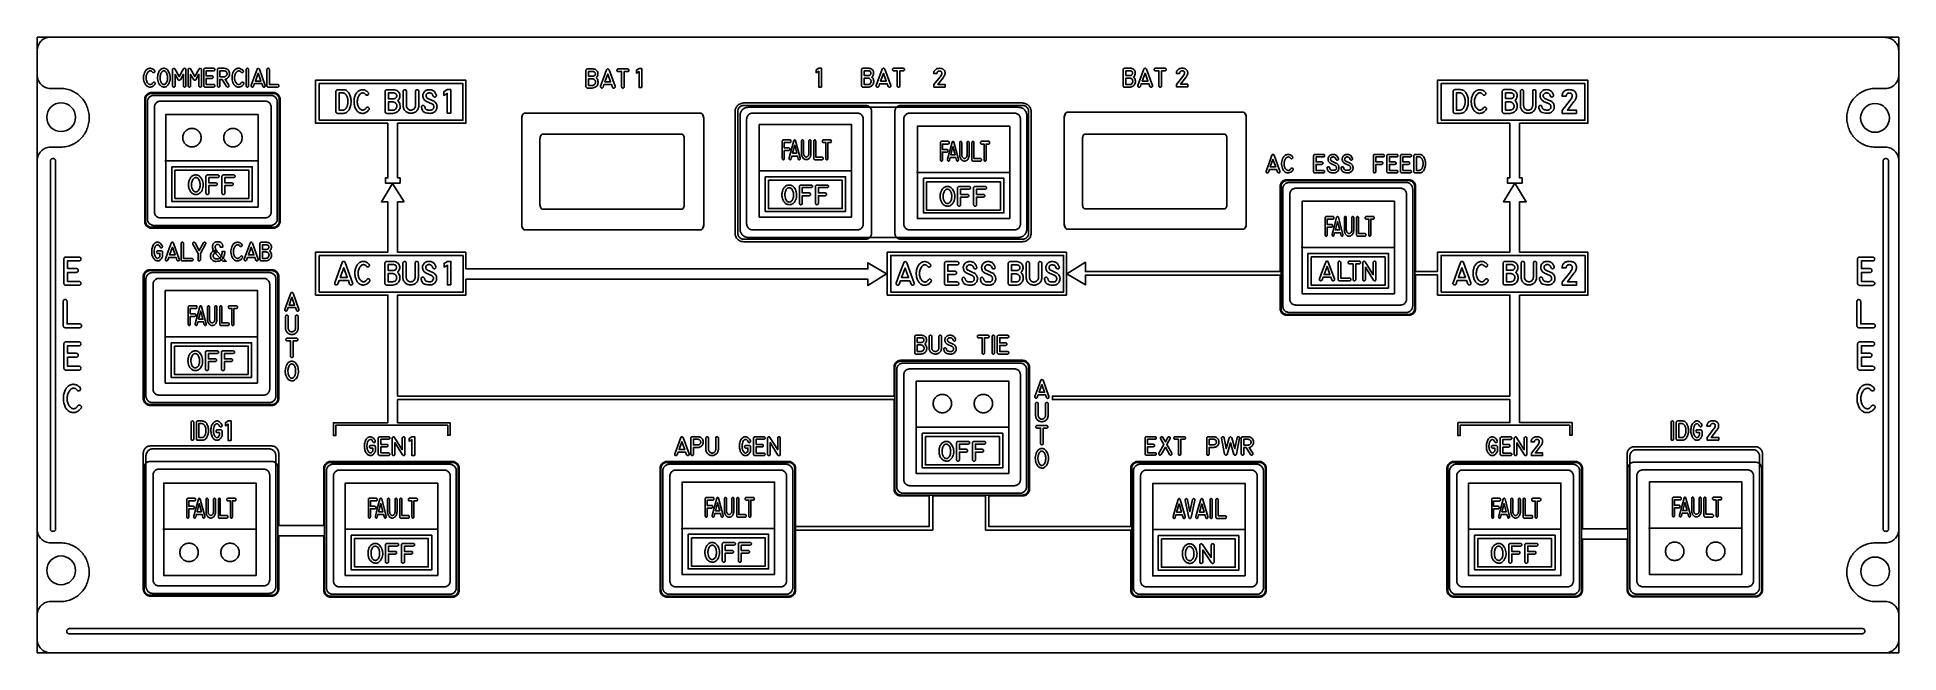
# Model space of a CAD drawing. Extents: x 361 to 684, y 82 to 686.
# Drawn here: x 361.5 to 683.8, y 330.4 to 436.8 of the extents above; entities that cross this region are included whole.
import ezdxf

# ---------------------------------------------------------------- set-up
doc = ezdxf.new("R2010")
doc.units = 0
for name, color, linetype in [('_BACKPANEL', 5, 'CONTINUOUS'), ('_ENGRAVING', 105, 'CONTINUOUS'), ('_LABELS', 30, 'CONTINUOUS'), ('_TOPLAYER', 1, 'CONTINUOUS')]:
    doc.layers.add(name, color=color, linetype=linetype)

msp = doc.modelspace()

# ---------------------------------------------------------------- linework, layer by layer
at = {"layer": '_BACKPANEL'}
for points in [[(683.84, 436.83), (683.84, 431.99), (683.84, 422.31), (683.84, 412.63), (683.84, 340.03), (683.84, 330.35), (361.5, 330.35), (361.5, 340.03), (361.5, 412.63), (361.5, 422.31), (361.5, 431.99), (361.5, 436.83)], [(381.29, 427.11), (402.39, 427.11), (402.49, 427.1), (402.59, 427.08), (402.69, 427.06), (402.79, 427.02), (402.88, 426.98), (402.96, 426.93), (403.04, 426.87), (403.11, 426.8), (403.18, 426.73), (403.24, 426.65), (403.29, 426.57), (403.33, 426.48), (403.37, 426.38), (403.39, 426.29), (403.41, 426.18), (403.41, 426.08), (403.41, 404.98), (403.41, 404.88), (403.39, 404.78), (403.37, 404.68), (403.33, 404.58), (403.29, 404.49), (403.24, 404.41), (403.18, 404.33), (403.11, 404.26), (403.04, 404.19), (402.96, 404.13), (402.88, 404.08), (402.79, 404.04), (402.69, 404), (402.59, 403.98), (402.49, 403.96), (402.39, 403.96), (381.29, 403.96), (381.19, 403.96), (381.08, 403.98), (380.98, 404), (380.89, 404.04), (380.8, 404.08), (380.72, 404.13), (380.64, 404.19), (380.56, 404.26), (380.5, 404.33), (380.44, 404.41), (380.39, 404.49), (380.34, 404.58), (380.31, 404.68), (380.28, 404.78), (380.27, 404.88), (380.26, 404.98), (380.26, 426.08), (380.27, 426.18), (380.28, 426.29), (380.31, 426.38), (380.34, 426.48), (380.39, 426.57), (380.44, 426.65), (380.5, 426.73), (380.56, 426.8), (380.64, 426.87), (380.72, 426.93), (380.8, 426.98), (380.89, 427.02), (380.98, 427.06), (381.08, 427.08), (381.19, 427.1)], [(445.91, 423.7), (476.39, 423.7), (476.44, 423.69), (476.49, 423.68), (476.54, 423.65), (476.59, 423.62), (476.68, 423.53), (476.76, 423.41), (476.82, 423.26), (476.87, 423.1), (476.9, 422.91), (476.91, 422.71), (476.91, 404.48), (476.9, 404.28), (476.87, 404.1), (476.82, 403.93), (476.76, 403.79), (476.68, 403.67), (476.59, 403.57), (476.54, 403.54), (476.49, 403.52), (476.44, 403.5), (476.39, 403.5), (445.91, 403.5), (445.86, 403.5), (445.81, 403.52), (445.76, 403.54), (445.71, 403.57), (445.62, 403.67), (445.54, 403.79), (445.48, 403.93), (445.43, 404.1), (445.4, 404.28), (445.39, 404.48), (445.39, 422.71), (445.4, 422.91), (445.43, 423.1), (445.48, 423.26), (445.54, 423.41), (445.62, 423.53), (445.71, 423.62), (445.76, 423.65), (445.81, 423.68), (445.86, 423.69)], [(483.84, 425.03), (504.93, 425.03), (505.04, 425.03), (505.14, 425.01), (505.24, 424.99), (505.34, 424.95), (505.43, 424.91), (505.51, 424.86), (505.59, 424.8), (505.66, 424.73), (505.73, 424.66), (505.79, 424.58), (505.84, 424.5), (505.88, 424.41), (505.92, 424.31), (505.94, 424.21), (505.96, 424.11), (505.96, 424.01), (505.96, 402.91), (505.96, 402.81), (505.94, 402.7), (505.92, 402.6), (505.88, 402.51), (505.84, 402.42), (505.79, 402.34), (505.73, 402.26), (505.66, 402.18), (505.59, 402.12), (505.51, 402.06), (505.43, 402.01), (505.34, 401.96), (505.24, 401.93), (505.14, 401.9), (505.04, 401.89), (504.93, 401.88), (483.84, 401.88), (483.73, 401.89), (483.63, 401.9), (483.53, 401.93), (483.44, 401.96), (483.35, 402.01), (483.26, 402.06), (483.18, 402.12), (483.11, 402.18), (483.05, 402.26), (482.99, 402.34), (482.94, 402.42), (482.89, 402.51), (482.86, 402.6), (482.83, 402.7), (482.82, 402.81), (482.81, 402.91), (482.81, 424.01), (482.82, 424.11), (482.83, 424.21), (482.86, 424.31), (482.89, 424.41), (482.94, 424.5), (482.99, 424.58), (483.05, 424.66), (483.11, 424.73), (483.18, 424.8), (483.26, 424.86), (483.35, 424.91), (483.44, 424.95), (483.53, 424.99), (483.63, 425.01), (483.73, 425.03)], [(511.04, 425.03), (532.14, 425.03), (532.24, 425.03), (532.34, 425.01), (532.44, 424.99), (532.54, 424.95), (532.63, 424.91), (532.71, 424.86), (532.79, 424.8), (532.86, 424.73), (532.93, 424.66), (532.99, 424.58), (533.04, 424.5), (533.08, 424.41), (533.12, 424.31), (533.14, 424.21), (533.16, 424.11), (533.16, 424.01), (533.16, 402.91), (533.16, 402.81), (533.14, 402.7), (533.12, 402.6), (533.08, 402.51), (533.04, 402.42), (532.99, 402.34), (532.93, 402.26), (532.86, 402.18), (532.79, 402.12), (532.71, 402.06), (532.63, 402.01), (532.54, 401.96), (532.44, 401.93), (532.34, 401.9), (532.24, 401.89), (532.14, 401.88), (511.04, 401.88), (510.94, 401.89), (510.83, 401.9), (510.73, 401.93), (510.64, 401.96), (510.55, 402.01), (510.47, 402.06), (510.39, 402.12), (510.31, 402.18), (510.25, 402.26), (510.19, 402.34), (510.14, 402.42), (510.09, 402.51), (510.06, 402.6), (510.03, 402.7), (510.02, 402.81), (510.01, 402.91), (510.01, 424.01), (510.02, 424.11), (510.03, 424.21), (510.06, 424.31), (510.09, 424.41), (510.14, 424.5), (510.19, 424.58), (510.25, 424.66), (510.31, 424.73), (510.39, 424.8), (510.47, 424.86), (510.55, 424.91), (510.64, 424.95), (510.73, 424.99), (510.83, 425.01), (510.94, 425.03)], [(539.86, 423.86), (570.33, 423.86), (570.39, 423.86), (570.44, 423.84), (570.49, 423.82), (570.54, 423.79), (570.63, 423.7), (570.71, 423.58), (570.77, 423.43), (570.82, 423.26), (570.85, 423.08), (570.86, 422.88), (570.86, 404.6), (570.85, 404.4), (570.82, 404.22), (570.77, 404.05), (570.71, 403.9), (570.63, 403.78), (570.54, 403.69), (570.49, 403.66), (570.44, 403.63), (570.39, 403.62), (570.33, 403.61), (539.86, 403.61), (539.81, 403.62), (539.75, 403.63), (539.7, 403.66), (539.66, 403.69), (539.57, 403.78), (539.49, 403.9), (539.43, 404.05), (539.38, 404.22), (539.35, 404.4), (539.34, 404.6), (539.34, 422.88), (539.35, 423.08), (539.38, 423.26), (539.43, 423.43), (539.49, 423.58), (539.57, 423.7), (539.66, 423.79), (539.7, 423.82), (539.75, 423.84), (539.81, 423.86)], [(577.89, 412.03), (598.99, 412.03), (599.09, 412.03), (599.2, 412.01), (599.3, 411.99), (599.39, 411.95), (599.48, 411.91), (599.56, 411.86), (599.64, 411.8), (599.72, 411.73), (599.78, 411.66), (599.84, 411.58), (599.89, 411.5), (599.94, 411.41), (599.97, 411.31), (600, 411.21), (600.01, 411.11), (600.02, 411.01), (600.02, 389.91), (600.01, 389.81), (600, 389.7), (599.97, 389.6), (599.94, 389.51), (599.89, 389.42), (599.84, 389.34), (599.78, 389.26), (599.72, 389.18), (599.64, 389.12), (599.56, 389.06), (599.48, 389.01), (599.39, 388.96), (599.3, 388.93), (599.2, 388.9), (599.09, 388.89), (598.99, 388.88), (577.89, 388.88), (577.79, 388.89), (577.69, 388.9), (577.59, 388.93), (577.49, 388.96), (577.4, 389.01), (577.32, 389.06), (577.24, 389.12), (577.17, 389.18), (577.1, 389.26), (577.04, 389.34), (576.99, 389.42), (576.95, 389.51), (576.91, 389.6), (576.89, 389.7), (576.87, 389.81), (576.87, 389.91), (576.87, 411.01), (576.87, 411.11), (576.89, 411.21), (576.91, 411.31), (576.95, 411.41), (576.99, 411.5), (577.04, 411.58), (577.1, 411.66), (577.17, 411.73), (577.24, 411.8), (577.32, 411.86), (577.4, 411.91), (577.49, 411.95), (577.59, 411.99), (577.69, 412.01), (577.79, 412.03)], [(381.04, 396.45), (402.14, 396.45), (402.24, 396.45), (402.34, 396.43), (402.44, 396.4), (402.54, 396.37), (402.63, 396.33), (402.71, 396.28), (402.79, 396.22), (402.86, 396.15), (402.93, 396.08), (402.99, 396), (403.04, 395.91), (403.08, 395.82), (403.12, 395.73), (403.14, 395.63), (403.16, 395.53), (403.16, 395.42), (403.16, 374.33), (403.16, 374.22), (403.14, 374.12), (403.12, 374.02), (403.08, 373.93), (403.04, 373.84), (402.99, 373.75), (402.93, 373.67), (402.86, 373.6), (402.79, 373.53), (402.71, 373.48), (402.63, 373.42), (402.54, 373.38), (402.44, 373.35), (402.34, 373.32), (402.24, 373.31), (402.14, 373.3), (381.04, 373.3), (380.94, 373.31), (380.83, 373.32), (380.73, 373.35), (380.64, 373.38), (380.55, 373.42), (380.47, 373.48), (380.39, 373.53), (380.31, 373.6), (380.25, 373.67), (380.19, 373.75), (380.14, 373.84), (380.09, 373.93), (380.06, 374.02), (380.03, 374.12), (380.02, 374.22), (380.01, 374.33), (380.01, 395.42), (380.02, 395.53), (380.03, 395.63), (380.06, 395.73), (380.09, 395.82), (380.14, 395.91), (380.19, 396), (380.25, 396.08), (380.31, 396.15), (380.39, 396.22), (380.47, 396.28), (380.55, 396.33), (380.64, 396.37), (380.73, 396.4), (380.83, 396.43), (380.94, 396.45)], [(511.04, 380.78), (532.14, 380.78), (532.24, 380.78), (532.34, 380.76), (532.44, 380.74), (532.54, 380.7), (532.63, 380.66), (532.71, 380.61), (532.79, 380.55), (532.86, 380.48), (532.93, 380.41), (532.99, 380.33), (533.04, 380.25), (533.08, 380.16), (533.12, 380.06), (533.14, 379.96), (533.16, 379.86), (533.16, 379.76), (533.16, 358.66), (533.16, 358.56), (533.14, 358.45), (533.12, 358.35), (533.08, 358.26), (533.04, 358.17), (532.99, 358.09), (532.93, 358.01), (532.86, 357.93), (532.79, 357.87), (532.71, 357.81), (532.63, 357.76), (532.54, 357.71), (532.44, 357.68), (532.34, 357.65), (532.24, 357.64), (532.14, 357.63), (511.04, 357.63), (510.94, 357.64), (510.83, 357.65), (510.73, 357.68), (510.64, 357.71), (510.55, 357.76), (510.47, 357.81), (510.39, 357.87), (510.31, 357.93), (510.25, 358.01), (510.19, 358.09), (510.14, 358.17), (510.09, 358.26), (510.06, 358.35), (510.03, 358.45), (510.02, 358.56), (510.01, 358.66), (510.01, 379.76), (510.02, 379.86), (510.03, 379.96), (510.06, 380.06), (510.09, 380.16), (510.14, 380.25), (510.19, 380.33), (510.25, 380.41), (510.31, 380.48), (510.39, 380.55), (510.47, 380.61), (510.55, 380.66), (510.64, 380.7), (510.73, 380.74), (510.83, 380.76), (510.94, 380.78)], [(381.04, 363.44), (402.14, 363.44), (402.24, 363.44), (402.35, 363.42), (402.45, 363.4), (402.54, 363.36), (402.63, 363.32), (402.71, 363.27), (402.79, 363.21), (402.87, 363.14), (402.93, 363.07), (402.99, 362.99), (403.04, 362.91), (403.09, 362.82), (403.12, 362.72), (403.15, 362.62), (403.16, 362.52), (403.17, 362.42), (403.17, 341.32), (403.16, 341.22), (403.15, 341.11), (403.12, 341.02), (403.09, 340.92), (403.04, 340.83), (402.99, 340.75), (402.93, 340.67), (402.87, 340.59), (402.79, 340.53), (402.71, 340.47), (402.63, 340.42), (402.54, 340.37), (402.45, 340.34), (402.35, 340.32), (402.24, 340.3), (402.14, 340.29), (381.04, 340.29), (380.94, 340.3), (380.84, 340.32), (380.74, 340.34), (380.64, 340.37), (380.55, 340.42), (380.47, 340.47), (380.39, 340.53), (380.32, 340.59), (380.25, 340.67), (380.19, 340.75), (380.14, 340.83), (380.1, 340.92), (380.06, 341.02), (380.04, 341.11), (380.02, 341.22), (380.02, 341.32), (380.02, 362.42), (380.02, 362.52), (380.04, 362.62), (380.06, 362.72), (380.1, 362.82), (380.14, 362.91), (380.19, 362.99), (380.25, 363.07), (380.32, 363.14), (380.39, 363.21), (380.47, 363.27), (380.55, 363.32), (380.64, 363.36), (380.74, 363.4), (380.84, 363.42), (380.94, 363.44)], [(412.29, 363.28), (433.39, 363.28), (433.49, 363.28), (433.59, 363.26), (433.69, 363.24), (433.79, 363.2), (433.88, 363.16), (433.96, 363.11), (434.04, 363.05), (434.11, 362.98), (434.18, 362.91), (434.24, 362.83), (434.29, 362.75), (434.33, 362.66), (434.37, 362.56), (434.39, 362.46), (434.41, 362.36), (434.41, 362.26), (434.41, 341.16), (434.41, 341.06), (434.39, 340.95), (434.37, 340.85), (434.33, 340.76), (434.29, 340.67), (434.24, 340.59), (434.18, 340.51), (434.11, 340.43), (434.04, 340.37), (433.96, 340.31), (433.88, 340.26), (433.79, 340.21), (433.69, 340.18), (433.59, 340.15), (433.49, 340.14), (433.39, 340.13), (412.29, 340.13), (412.19, 340.14), (412.08, 340.15), (411.98, 340.18), (411.89, 340.21), (411.8, 340.26), (411.72, 340.31), (411.64, 340.37), (411.56, 340.43), (411.5, 340.51), (411.44, 340.59), (411.39, 340.67), (411.34, 340.76), (411.31, 340.85), (411.28, 340.95), (411.27, 341.06), (411.26, 341.16), (411.26, 362.26), (411.27, 362.36), (411.28, 362.46), (411.31, 362.56), (411.34, 362.66), (411.39, 362.75), (411.44, 362.83), (411.5, 362.91), (411.56, 362.98), (411.64, 363.05), (411.72, 363.11), (411.8, 363.16), (411.89, 363.2), (411.98, 363.24), (412.08, 363.26), (412.19, 363.28)], [(470.54, 363.28), (491.64, 363.28), (491.74, 363.28), (491.84, 363.26), (491.94, 363.24), (492.04, 363.2), (492.13, 363.16), (492.21, 363.11), (492.29, 363.05), (492.36, 362.98), (492.43, 362.91), (492.49, 362.83), (492.54, 362.75), (492.58, 362.66), (492.62, 362.56), (492.64, 362.46), (492.66, 362.36), (492.66, 362.26), (492.66, 341.16), (492.66, 341.06), (492.64, 340.95), (492.62, 340.85), (492.58, 340.76), (492.54, 340.67), (492.49, 340.59), (492.43, 340.51), (492.36, 340.43), (492.29, 340.37), (492.21, 340.31), (492.13, 340.26), (492.04, 340.21), (491.94, 340.18), (491.84, 340.15), (491.74, 340.14), (491.64, 340.13), (470.54, 340.13), (470.44, 340.14), (470.33, 340.15), (470.23, 340.18), (470.14, 340.21), (470.05, 340.26), (469.97, 340.31), (469.89, 340.37), (469.81, 340.43), (469.75, 340.51), (469.69, 340.59), (469.64, 340.67), (469.59, 340.76), (469.56, 340.85), (469.53, 340.95), (469.52, 341.06), (469.51, 341.16), (469.51, 362.26), (469.52, 362.36), (469.53, 362.46), (469.56, 362.56), (469.59, 362.66), (469.64, 362.75), (469.69, 362.83), (469.75, 362.91), (469.81, 362.98), (469.89, 363.05), (469.97, 363.11), (470.05, 363.16), (470.14, 363.2), (470.23, 363.24), (470.33, 363.26), (470.44, 363.28)], [(470.54, 363.28), (491.64, 363.28), (491.74, 363.28), (491.84, 363.26), (491.94, 363.24), (492.04, 363.2), (492.13, 363.16), (492.21, 363.11), (492.29, 363.05), (492.36, 362.98), (492.43, 362.91), (492.49, 362.83), (492.54, 362.75), (492.58, 362.66), (492.62, 362.56), (492.64, 362.46), (492.66, 362.36), (492.66, 362.26), (492.66, 341.16), (492.66, 341.06), (492.64, 340.95), (492.62, 340.85), (492.58, 340.76), (492.54, 340.67), (492.49, 340.59), (492.43, 340.51), (492.36, 340.43), (492.29, 340.37), (492.21, 340.31), (492.13, 340.26), (492.04, 340.21), (491.94, 340.18), (491.84, 340.15), (491.74, 340.14), (491.64, 340.13), (470.54, 340.13), (470.44, 340.14), (470.33, 340.15), (470.23, 340.18), (470.14, 340.21), (470.05, 340.26), (469.97, 340.31), (469.89, 340.37), (469.81, 340.43), (469.75, 340.51), (469.69, 340.59), (469.64, 340.67), (469.59, 340.76), (469.56, 340.85), (469.53, 340.95), (469.52, 341.06), (469.51, 341.16), (469.51, 362.26), (469.52, 362.36), (469.53, 362.46), (469.56, 362.56), (469.59, 362.66), (469.64, 362.75), (469.69, 362.83), (469.75, 362.91), (469.81, 362.98), (469.89, 363.05), (469.97, 363.11), (470.05, 363.16), (470.14, 363.2), (470.23, 363.24), (470.33, 363.26), (470.44, 363.28)], [(552.04, 363.28), (573.14, 363.28), (573.24, 363.28), (573.34, 363.26), (573.44, 363.24), (573.54, 363.2), (573.63, 363.16), (573.71, 363.11), (573.79, 363.05), (573.86, 362.98), (573.93, 362.91), (573.99, 362.83), (574.04, 362.75), (574.08, 362.66), (574.12, 362.56), (574.14, 362.46), (574.16, 362.36), (574.16, 362.26), (574.16, 341.16), (574.16, 341.06), (574.14, 340.95), (574.12, 340.85), (574.08, 340.76), (574.04, 340.67), (573.99, 340.59), (573.93, 340.51), (573.86, 340.43), (573.79, 340.37), (573.71, 340.31), (573.63, 340.26), (573.54, 340.21), (573.44, 340.18), (573.34, 340.15), (573.24, 340.14), (573.14, 340.13), (552.04, 340.13), (551.94, 340.14), (551.83, 340.15), (551.73, 340.18), (551.64, 340.21), (551.55, 340.26), (551.47, 340.31), (551.39, 340.37), (551.31, 340.43), (551.25, 340.51), (551.19, 340.59), (551.14, 340.67), (551.09, 340.76), (551.06, 340.85), (551.03, 340.95), (551.02, 341.06), (551.01, 341.16), (551.01, 362.26), (551.02, 362.36), (551.03, 362.46), (551.06, 362.56), (551.09, 362.66), (551.14, 362.75), (551.19, 362.83), (551.25, 362.91), (551.31, 362.98), (551.39, 363.05), (551.47, 363.11), (551.55, 363.16), (551.64, 363.2), (551.73, 363.24), (551.83, 363.26), (551.94, 363.28)], [(606.79, 363.28), (627.89, 363.28), (627.99, 363.28), (628.09, 363.26), (628.19, 363.24), (628.29, 363.2), (628.38, 363.16), (628.46, 363.11), (628.54, 363.05), (628.61, 362.98), (628.68, 362.91), (628.74, 362.83), (628.79, 362.75), (628.83, 362.66), (628.87, 362.56), (628.89, 362.46), (628.91, 362.36), (628.91, 362.26), (628.91, 341.16), (628.91, 341.06), (628.89, 340.95), (628.87, 340.85), (628.83, 340.76), (628.79, 340.67), (628.74, 340.59), (628.68, 340.51), (628.61, 340.43), (628.54, 340.37), (628.46, 340.31), (628.38, 340.26), (628.29, 340.21), (628.19, 340.18), (628.09, 340.15), (627.99, 340.14), (627.89, 340.13), (606.79, 340.13), (606.69, 340.14), (606.58, 340.15), (606.48, 340.18), (606.39, 340.21), (606.3, 340.26), (606.22, 340.31), (606.14, 340.37), (606.06, 340.43), (606, 340.51), (605.94, 340.59), (605.89, 340.67), (605.84, 340.76), (605.81, 340.85), (605.78, 340.95), (605.77, 341.06), (605.76, 341.16), (605.76, 362.26), (605.77, 362.36), (605.78, 362.46), (605.81, 362.56), (605.84, 362.66), (605.89, 362.75), (605.94, 362.83), (606, 362.91), (606.06, 362.98), (606.14, 363.05), (606.22, 363.11), (606.3, 363.16), (606.39, 363.2), (606.48, 363.24), (606.58, 363.26), (606.69, 363.28)], [(637.97, 363.31), (659.07, 363.31), (659.18, 363.3), (659.28, 363.29), (659.38, 363.26), (659.47, 363.23), (659.56, 363.19), (659.65, 363.13), (659.72, 363.08), (659.8, 363.01), (659.86, 362.94), (659.92, 362.86), (659.97, 362.77), (660.02, 362.68), (660.05, 362.59), (660.08, 362.49), (660.09, 362.39), (660.1, 362.28), (660.1, 341.19), (660.09, 341.08), (660.08, 340.98), (660.05, 340.88), (660.02, 340.79), (659.97, 340.7), (659.92, 340.61), (659.86, 340.53), (659.8, 340.46), (659.72, 340.39), (659.65, 340.33), (659.56, 340.28), (659.47, 340.24), (659.38, 340.21), (659.28, 340.18), (659.18, 340.16), (659.07, 340.16), (637.97, 340.16), (637.87, 340.16), (637.77, 340.18), (637.67, 340.21), (637.57, 340.24), (637.48, 340.28), (637.4, 340.33), (637.32, 340.39), (637.25, 340.46), (637.18, 340.53), (637.12, 340.61), (637.07, 340.7), (637.03, 340.79), (636.99, 340.88), (636.97, 340.98), (636.95, 341.08), (636.95, 341.19), (636.95, 362.28), (636.95, 362.39), (636.97, 362.49), (636.99, 362.59), (637.03, 362.68), (637.07, 362.77), (637.12, 362.86), (637.18, 362.94), (637.25, 363.01), (637.32, 363.08), (637.4, 363.13), (637.48, 363.19), (637.57, 363.23), (637.67, 363.26), (637.77, 363.29), (637.87, 363.3)]]:
    msp.add_lwpolyline(points, close=True, dxfattribs=at)
for points in [[(365.64, 420.51, -0.414214), (363.15, 423, -0.414214), (365.64, 425.49, -0.414214), (368.13, 423, -0.414214)], [(679.73, 420.39, -0.414214), (677.24, 422.88, -0.414214), (679.73, 425.36, -0.414214), (682.22, 422.88, -0.414214)], [(365.64, 342.11, -0.414214), (363.15, 344.6, -0.414214), (365.64, 347.09, -0.414214), (368.13, 344.6, -0.414214)], [(679.74, 341.93, -0.414214), (677.26, 344.42, -0.414214), (679.74, 346.91, -0.414214), (682.23, 344.42, -0.414214)]]:
    msp.add_lwpolyline(points, format="xyb", close=True, dxfattribs=at)
at = {"layer": '_ENGRAVING'}
for points in [[(381.9, 428.72), (381.89, 428.7), (381.88, 428.69), (381.88, 428.68), (381.76, 428.54), (381.63, 428.43), (381.48, 428.34), (381.32, 428.26), (381.23, 428.24), (381.15, 428.22), (381.06, 428.21), (380.97, 428.21), (380.89, 428.22), (380.8, 428.24), (380.72, 428.27), (380.64, 428.31), (380.54, 428.36), (380.45, 428.42), (380.37, 428.5), (380.3, 428.58), (380.23, 428.66), (380.17, 428.76), (380.11, 428.87), (380.06, 428.98), (379.98, 429.22), (379.93, 429.46), (379.91, 429.71), (379.91, 429.97), (379.93, 430.22), (379.99, 430.46), (380.06, 430.69), (380.17, 430.9), (380.23, 431.01), (380.3, 431.1), (380.38, 431.18), (380.46, 431.25), (380.55, 431.31), (380.65, 431.37), (380.75, 431.41), (380.86, 431.44), (380.99, 431.46), (381.12, 431.46), (381.25, 431.43), (381.38, 431.39), (381.51, 431.33), (381.62, 431.25), (381.72, 431.17), (381.81, 431.07), (381.82, 431.06), (381.85, 431.01), (381.86, 430.96), (381.86, 430.91), (381.85, 430.85), (381.82, 430.8), (381.79, 430.76), (381.75, 430.73), (381.69, 430.71), (381.63, 430.7), (381.58, 430.71), (381.52, 430.74), (381.47, 430.78), (381.37, 430.89), (381.27, 430.97), (381.17, 431.01), (381.12, 431.02), (381.07, 431.02), (380.98, 431.01), (380.89, 430.98), (380.81, 430.93), (380.73, 430.86), (380.65, 430.78), (380.59, 430.69), (380.53, 430.58), (380.47, 430.47), (380.43, 430.35), (380.39, 430.24), (380.37, 430.13), (380.35, 430.02), (380.34, 429.91), (380.34, 429.79), (380.34, 429.68), (380.35, 429.56), (380.38, 429.44), (380.41, 429.33), (380.45, 429.22), (380.49, 429.12), (380.59, 428.95), (380.65, 428.89), (380.71, 428.82), (380.77, 428.77), (380.83, 428.73), (380.9, 428.69), (380.96, 428.67), (381.04, 428.65), (381.11, 428.65), (381.18, 428.66), (381.25, 428.69), (381.31, 428.73), (381.38, 428.79), (381.45, 428.86), (381.52, 428.94), (381.55, 428.98), (381.62, 429.05), (381.66, 429.07), (381.7, 429.07), (381.74, 429.07), (381.78, 429.06), (381.82, 429.05), (381.86, 429.02), (381.92, 428.95), (381.94, 428.91), (381.95, 428.88), (381.95, 428.84), (381.95, 428.8)], [(384.41, 430.53), (384.47, 430.31), (384.51, 430.08), (384.52, 429.85), (384.51, 429.62), (384.49, 429.39), (384.43, 429.16), (384.36, 428.95), (384.26, 428.75), (384.18, 428.64), (384.1, 428.53), (384, 428.43), (383.88, 428.34), (383.76, 428.27), (383.63, 428.23), (383.5, 428.21), (383.35, 428.22), (383.24, 428.25), (383.13, 428.29), (383.03, 428.33), (382.94, 428.39), (382.85, 428.46), (382.77, 428.54), (382.7, 428.62), (382.63, 428.72), (382.52, 428.94), (382.44, 429.16), (382.38, 429.4), (382.35, 429.65), (382.34, 429.91), (382.36, 430.16), (382.41, 430.4), (382.48, 430.65), (382.53, 430.77), (382.58, 430.87), (382.64, 430.97), (382.7, 431.07), (382.78, 431.15), (382.85, 431.23), (382.94, 431.29), (383.03, 431.35), (383.12, 431.4), (383.22, 431.43), (383.31, 431.45), (383.41, 431.46), (383.51, 431.46), (383.6, 431.44), (383.68, 431.42), (383.76, 431.39), (383.84, 431.35), (383.91, 431.3), (383.98, 431.24), (384.04, 431.17), (384.15, 431.02), (384.25, 430.86), (384.34, 430.7)], [(383.43, 431.01), (383.36, 431.01), (383.29, 430.99), (383.23, 430.97), (383.17, 430.93), (383.12, 430.89), (383.07, 430.83), (383.03, 430.77), (382.99, 430.7), (382.93, 430.55), (382.87, 430.41), (382.83, 430.28), (382.81, 430.16), (382.79, 429.98), (382.78, 429.77), (382.81, 429.54), (382.85, 429.32), (382.88, 429.21), (382.92, 429.1), (382.97, 429), (383.02, 428.91), (383.08, 428.83), (383.16, 428.76), (383.24, 428.71), (383.32, 428.67), (383.43, 428.65), (383.53, 428.66), (383.62, 428.7), (383.7, 428.76), (383.77, 428.84), (383.84, 428.92), (383.89, 429.01), (383.94, 429.1), (383.98, 429.19), (384.01, 429.31), (384.03, 429.43), (384.05, 429.57), (384.06, 429.72), (384.06, 429.87), (384.05, 430.02), (384.04, 430.17), (384.01, 430.31), (383.97, 430.45), (383.92, 430.58), (383.86, 430.7), (383.79, 430.81), (383.71, 430.89), (383.61, 430.96), (383.5, 431)], [(387.25, 428.44), (387.22, 428.34), (387.2, 428.3), (387.18, 428.27), (387.15, 428.25), (387.11, 428.23), (387.07, 428.22), (387.03, 428.22), (386.99, 428.22), (386.95, 428.23), (386.91, 428.25), (386.88, 428.27), (386.86, 428.3), (386.84, 428.34), (386.81, 428.44), (386.81, 430.42), (386.28, 429.49), (386.23, 429.44), (386.19, 429.41), (386.14, 429.39), (386.09, 429.38), (386.04, 429.38), (385.99, 429.4), (385.94, 429.44), (385.9, 429.49), (385.37, 430.41), (385.37, 428.44), (385.35, 428.34), (385.33, 428.3), (385.3, 428.27), (385.27, 428.25), (385.24, 428.23), (385.19, 428.22), (385.15, 428.22), (385.1, 428.22), (385.06, 428.23), (385.02, 428.25), (384.99, 428.27), (384.97, 428.3), (384.95, 428.34), (384.93, 428.44), (384.93, 431.24), (384.95, 431.32), (384.98, 431.38), (385.03, 431.43), (385.09, 431.45), (385.16, 431.46), (385.22, 431.45), (385.29, 431.41), (385.34, 431.35), (386.09, 430.04), (386.84, 431.35), (386.9, 431.41), (386.96, 431.45), (387.03, 431.46), (387.09, 431.45), (387.16, 431.43), (387.2, 431.38), (387.24, 431.32), (387.25, 431.24)], [(389.94, 428.44), (389.92, 428.34), (389.89, 428.3), (389.87, 428.27), (389.84, 428.25), (389.81, 428.23), (389.77, 428.22), (389.72, 428.22), (389.68, 428.22), (389.64, 428.23), (389.6, 428.25), (389.57, 428.27), (389.55, 428.3), (389.53, 428.34), (389.5, 428.44), (389.5, 430.42), (388.97, 429.49), (388.93, 429.44), (388.88, 429.41), (388.83, 429.39), (388.78, 429.38), (388.73, 429.38), (388.68, 429.4), (388.63, 429.44), (388.59, 429.49), (388.06, 430.41), (388.06, 428.44), (388.04, 428.34), (388.02, 428.3), (388, 428.27), (387.96, 428.25), (387.93, 428.23), (387.89, 428.22), (387.84, 428.22), (387.79, 428.22), (387.75, 428.23), (387.72, 428.25), (387.69, 428.27), (387.66, 428.3), (387.64, 428.34), (387.62, 428.44), (387.62, 431.24), (387.64, 431.32), (387.67, 431.38), (387.72, 431.43), (387.78, 431.45), (387.85, 431.46), (387.92, 431.45), (387.98, 431.41), (388.03, 431.35), (388.78, 430.04), (389.54, 431.35), (389.59, 431.41), (389.65, 431.45), (389.72, 431.46), (389.79, 431.45), (389.85, 431.43), (389.9, 431.38), (389.93, 431.32), (389.94, 431.24)], [(392.04, 431.02), (390.75, 431.02), (390.75, 430.15), (391.73, 430.15), (391.83, 430.13), (391.87, 430.1), (391.9, 430.08), (391.92, 430.05), (391.94, 430.01), (391.95, 429.97), (391.95, 429.93), (391.95, 429.88), (391.94, 429.84), (391.92, 429.8), (391.9, 429.77), (391.87, 429.75), (391.83, 429.73), (391.73, 429.7), (390.75, 429.7), (390.75, 428.66), (392.04, 428.66), (392.14, 428.63), (392.17, 428.61), (392.21, 428.59), (392.23, 428.56), (392.25, 428.52), (392.26, 428.48), (392.26, 428.44), (392.26, 428.39), (392.25, 428.35), (392.23, 428.32), (392.21, 428.29), (392.17, 428.26), (392.14, 428.24), (392.04, 428.21), (390.54, 428.21), (390.45, 428.24), (390.38, 428.28), (390.34, 428.35), (390.32, 428.44), (390.32, 431.24), (390.34, 431.33), (390.36, 431.37), (390.39, 431.4), (390.42, 431.42), (390.45, 431.44), (390.54, 431.46), (392.04, 431.46), (392.14, 431.44), (392.17, 431.42), (392.21, 431.4), (392.23, 431.37), (392.25, 431.33), (392.26, 431.29), (392.26, 431.24), (392.26, 431.19), (392.25, 431.15), (392.23, 431.11), (392.2, 431.08), (392.17, 431.06), (392.14, 431.04)], [(394.66, 428.56), (394.69, 428.47), (394.69, 428.43), (394.69, 428.39), (394.68, 428.36), (394.66, 428.32), (394.6, 428.26), (394.56, 428.24), (394.52, 428.22), (394.48, 428.22), (394.43, 428.22), (394.38, 428.23), (394.34, 428.25), (394.31, 428.28), (394.29, 428.32), (393.52, 429.55), (393.13, 429.55), (393.13, 428.44), (393.12, 428.37), (393.1, 428.32), (393.06, 428.27), (393.01, 428.24), (392.95, 428.22), (392.89, 428.21), (392.83, 428.23), (392.78, 428.26), (392.74, 428.3), (392.71, 428.34), (392.7, 428.39), (392.69, 428.44), (392.69, 431.24), (392.7, 431.28), (392.71, 431.32), (392.73, 431.36), (392.76, 431.4), (392.79, 431.42), (392.83, 431.44), (392.87, 431.46), (392.91, 431.46), (393.88, 431.46), (394.04, 431.45), (394.12, 431.43), (394.2, 431.4), (394.28, 431.37), (394.35, 431.33), (394.48, 431.24), (394.6, 431.11), (394.69, 430.98), (394.76, 430.83), (394.8, 430.66), (394.81, 430.57), (394.81, 430.48), (394.81, 430.39), (394.79, 430.3), (394.77, 430.22), (394.74, 430.13), (394.7, 430.05), (394.64, 429.97), (394.59, 429.89), (394.53, 429.82), (394.46, 429.76), (394.39, 429.71), (394.31, 429.66), (394.23, 429.62), (394.15, 429.59), (394.06, 429.57), (394.03, 429.57)], [(393.88, 430), (393.95, 430.01), (394.03, 430.02), (394.1, 430.05), (394.17, 430.1), (394.23, 430.15), (394.28, 430.21), (394.32, 430.28), (394.35, 430.35), (394.37, 430.47), (394.37, 430.59), (394.34, 430.69), (394.28, 430.8), (394.21, 430.88), (394.12, 430.95), (394.01, 430.99), (393.9, 431.01), (393.13, 431.01), (393.13, 430)], [(397.23, 428.72), (397.22, 428.7), (397.21, 428.69), (397.2, 428.68), (397.09, 428.54), (396.96, 428.43), (396.81, 428.34), (396.64, 428.26), (396.56, 428.24), (396.47, 428.22), (396.38, 428.21), (396.3, 428.21), (396.21, 428.22), (396.13, 428.24), (396.04, 428.27), (395.96, 428.31), (395.87, 428.36), (395.78, 428.42), (395.7, 428.5), (395.62, 428.58), (395.55, 428.66), (395.49, 428.76), (395.44, 428.87), (395.39, 428.98), (395.31, 429.22), (395.26, 429.46), (395.23, 429.71), (395.23, 429.97), (395.26, 430.22), (395.31, 430.46), (395.39, 430.69), (395.49, 430.9), (395.56, 431.01), (395.63, 431.1), (395.7, 431.18), (395.79, 431.25), (395.88, 431.31), (395.97, 431.37), (396.08, 431.41), (396.19, 431.44), (396.32, 431.46), (396.45, 431.46), (396.58, 431.43), (396.71, 431.39), (396.83, 431.33), (396.94, 431.25), (397.05, 431.17), (397.13, 431.07), (397.14, 431.06), (397.17, 431.01), (397.19, 430.96), (397.19, 430.91), (397.17, 430.85), (397.15, 430.8), (397.11, 430.76), (397.07, 430.73), (397.02, 430.71), (396.96, 430.7), (396.9, 430.71), (396.85, 430.74), (396.8, 430.78), (396.69, 430.89), (396.59, 430.97), (396.49, 431.01), (396.44, 431.02), (396.4, 431.02), (396.3, 431.01), (396.21, 430.98), (396.13, 430.93), (396.05, 430.86), (395.98, 430.78), (395.91, 430.69), (395.85, 430.58), (395.8, 430.47), (395.75, 430.35), (395.72, 430.24), (395.69, 430.13), (395.67, 430.02), (395.66, 429.91), (395.66, 429.79), (395.67, 429.68), (395.68, 429.56), (395.7, 429.44), (395.73, 429.33), (395.77, 429.22), (395.82, 429.12), (395.92, 428.95), (395.97, 428.89), (396.03, 428.82), (396.09, 428.77), (396.15, 428.73), (396.22, 428.69), (396.29, 428.67), (396.36, 428.65), (396.43, 428.65), (396.5, 428.66), (396.57, 428.69), (396.64, 428.73), (396.71, 428.79), (396.78, 428.86), (396.84, 428.94), (396.87, 428.98), (396.95, 429.05), (396.99, 429.07), (397.02, 429.07), (397.06, 429.07), (397.1, 429.06), (397.14, 429.05), (397.18, 429.02), (397.25, 428.95), (397.26, 428.91), (397.28, 428.88), (397.28, 428.84), (397.27, 428.8)], [(398.1, 428.43), (398.08, 428.34), (398.06, 428.3), (398.03, 428.27), (398, 428.24), (397.97, 428.22), (397.93, 428.21), (397.88, 428.21), (397.84, 428.21), (397.8, 428.23), (397.76, 428.24), (397.73, 428.27), (397.71, 428.3), (397.69, 428.34), (397.66, 428.43), (397.66, 431.24), (397.69, 431.33), (397.71, 431.37), (397.73, 431.4), (397.76, 431.43), (397.8, 431.45), (397.84, 431.46), (397.88, 431.46), (397.93, 431.46), (397.97, 431.45), (398, 431.43), (398.03, 431.4), (398.06, 431.37), (398.08, 431.33), (398.1, 431.24)], [(398.56, 428.52), (399.06, 429.92), (399.56, 431.32), (399.59, 431.38), (399.63, 431.42), (399.69, 431.45), (399.76, 431.46), (399.83, 431.45), (399.89, 431.43), (399.93, 431.38), (399.96, 431.32), (400.96, 428.51), (400.97, 428.41), (400.96, 428.37), (400.95, 428.33), (400.93, 428.3), (400.9, 428.27), (400.87, 428.24), (400.83, 428.22), (400.78, 428.21), (400.74, 428.21), (400.7, 428.21), (400.67, 428.23), (400.63, 428.25), (400.6, 428.27), (400.55, 428.36), (400.39, 428.81), (399.12, 428.81), (398.97, 428.37), (398.91, 428.29), (398.88, 428.26), (398.85, 428.24), (398.81, 428.22), (398.77, 428.22), (398.73, 428.22), (398.68, 428.24), (398.64, 428.26), (398.61, 428.28), (398.58, 428.31), (398.56, 428.34), (398.55, 428.38), (398.54, 428.42)], [(400.23, 429.26), (399.76, 430.59), (399.28, 429.26)], [(399.76, 430.59), (400.23, 429.26)], [(401.49, 428.21), (401.4, 428.23), (401.37, 428.25), (401.34, 428.27), (401.31, 428.31), (401.29, 428.34), (401.27, 428.43), (401.27, 431.24), (401.29, 431.34), (401.31, 431.37), (401.34, 431.41), (401.37, 431.43), (401.41, 431.45), (401.45, 431.46), (401.49, 431.46), (401.54, 431.46), (401.58, 431.44), (401.62, 431.43), (401.64, 431.4), (401.67, 431.37), (401.69, 431.33), (401.71, 431.24), (401.71, 428.66), (403.14, 428.66), (403.24, 428.63), (403.28, 428.61), (403.31, 428.59), (403.33, 428.56), (403.35, 428.52), (403.36, 428.48), (403.36, 428.43), (403.36, 428.38), (403.34, 428.34), (403.33, 428.3), (403.3, 428.27), (403.27, 428.25), (403.23, 428.23), (403.14, 428.21)], [(424.16, 429.38), (435.74, 429.38), (435.74, 421.94), (423.91, 421.94), (423.91, 420.94), (423.91, 412.49), (424.33, 412.49), (424.33, 411.59), (421.8, 411.59), (421.8, 412.49), (422.21, 412.49), (422.2, 421.96), (409.69, 421.96), (409.69, 429.4)], [(410.3, 422.46), (435.21, 422.46), (435.21, 428.81), (410.3, 428.81)], [(457.75, 431.35), (457.9, 431.32), (458.03, 431.29), (458.15, 431.23), (458.26, 431.16), (458.36, 431.08), (458.44, 430.98), (458.5, 430.88), (458.55, 430.78), (458.58, 430.66), (458.6, 430.54), (458.6, 430.42), (458.57, 430.3), (458.53, 430.17), (458.47, 430.05), (458.39, 429.94), (458.29, 429.83), (458.4, 429.7), (458.49, 429.56), (458.56, 429.41), (458.6, 429.27), (458.62, 429.12), (458.62, 428.97), (458.6, 428.83), (458.56, 428.7), (458.5, 428.57), (458.43, 428.45), (458.33, 428.35), (458.22, 428.25), (458.09, 428.17), (457.94, 428.11), (457.78, 428.06), (457.61, 428.04), (457.6, 428.04), (456.75, 428.04), (456.66, 428.07), (456.59, 428.11), (456.54, 428.18), (456.52, 428.27), (456.52, 431.12), (456.54, 431.21), (456.56, 431.24), (456.59, 431.27), (456.66, 431.32), (456.75, 431.35)], [(457.75, 430.89), (456.97, 430.89), (456.97, 430.09), (457.75, 430.09), (457.85, 430.11), (457.93, 430.14), (458, 430.18), (458.05, 430.24), (458.09, 430.3), (458.12, 430.36), (458.14, 430.43), (458.15, 430.5), (458.14, 430.57), (458.12, 430.64), (458.09, 430.7), (458.04, 430.76), (457.99, 430.81), (457.92, 430.85), (457.84, 430.88)], [(457.6, 428.5), (457.73, 428.51), (457.85, 428.55), (457.94, 428.6), (458.02, 428.68), (458.09, 428.76), (458.13, 428.85), (458.16, 428.95), (458.17, 429.04), (458.17, 429.14), (458.14, 429.24), (458.1, 429.33), (458.04, 429.42), (457.96, 429.5), (457.87, 429.57), (457.76, 429.61), (457.62, 429.64), (456.97, 429.64), (456.97, 428.5)], [(459.06, 428.35), (459.57, 429.78), (460.09, 431.2), (460.13, 431.26), (460.17, 431.31), (460.23, 431.34), (460.3, 431.35), (460.38, 431.34), (460.44, 431.31), (460.48, 431.26), (460.52, 431.2), (461.55, 428.35), (461.56, 428.24), (461.55, 428.2), (461.54, 428.16), (461.52, 428.12), (461.49, 428.1), (461.45, 428.07), (461.41, 428.05), (461.37, 428.04), (461.32, 428.04), (461.28, 428.04), (461.25, 428.05), (461.21, 428.07), (461.18, 428.1), (461.12, 428.19), (460.96, 428.65), (459.64, 428.65), (459.48, 428.2), (459.42, 428.11), (459.39, 428.08), (459.36, 428.06), (459.32, 428.05), (459.28, 428.05), (459.23, 428.05), (459.19, 428.07), (459.14, 428.09), (459.11, 428.11), (459.08, 428.14), (459.06, 428.17), (459.05, 428.21), (459.04, 428.25)], [(460.79, 429.1), (460.3, 430.46), (459.81, 429.1)], [(460.3, 430.46), (460.79, 429.1)], [(462.69, 428.27), (462.69, 430.89), (462.09, 430.89), (462, 430.91), (461.96, 430.93), (461.92, 430.96), (461.9, 430.99), (461.88, 431.03), (461.87, 431.07), (461.87, 431.12), (461.87, 431.17), (461.88, 431.21), (461.9, 431.25), (461.93, 431.28), (461.96, 431.3), (462, 431.32), (462.09, 431.35), (463.73, 431.35), (463.83, 431.33), (463.87, 431.31), (463.9, 431.28), (463.92, 431.25), (463.94, 431.21), (463.95, 431.17), (463.95, 431.12), (463.95, 431.07), (463.94, 431.02), (463.92, 430.99), (463.9, 430.96), (463.87, 430.93), (463.83, 430.91), (463.73, 430.89), (463.14, 430.89), (463.14, 428.27), (463.11, 428.17), (463.09, 428.13), (463.06, 428.1), (463.03, 428.07), (462.99, 428.06), (462.95, 428.05), (462.9, 428.04), (462.86, 428.05), (462.81, 428.06), (462.78, 428.08), (462.75, 428.1), (462.72, 428.13), (462.71, 428.17)], [(466.19, 428.16), (465.71, 428.16), (465.71, 430.9), (465.24, 430.63), (465.24, 431.14), (465.71, 431.42), (466.19, 431.42)], [(497.31, 428.21), (496.83, 428.21), (496.83, 430.94), (496.37, 430.68), (496.37, 431.18), (496.83, 431.47), (497.31, 431.47)], [(505.47, 431.47), (505.62, 431.45), (505.76, 431.41), (505.88, 431.36), (505.99, 431.29), (506.09, 431.2), (506.17, 431.11), (506.23, 431.01), (506.28, 430.9), (506.31, 430.79), (506.32, 430.67), (506.32, 430.55), (506.3, 430.42), (506.26, 430.3), (506.2, 430.18), (506.12, 430.07), (506.02, 429.96), (506.13, 429.82), (506.22, 429.68), (506.28, 429.54), (506.33, 429.39), (506.35, 429.24), (506.35, 429.1), (506.33, 428.96), (506.29, 428.82), (506.23, 428.7), (506.15, 428.58), (506.06, 428.47), (505.94, 428.38), (505.81, 428.3), (505.67, 428.23), (505.51, 428.19), (505.34, 428.17), (505.33, 428.17), (504.47, 428.17), (504.38, 428.19), (504.32, 428.24), (504.27, 428.31), (504.24, 428.39), (504.24, 431.24), (504.27, 431.33), (504.29, 431.37), (504.31, 431.4), (504.38, 431.45), (504.47, 431.47)], [(505.47, 431.01), (504.7, 431.01), (504.7, 430.22), (505.48, 430.22), (505.57, 430.24), (505.65, 430.27), (505.72, 430.31), (505.78, 430.36), (505.82, 430.43), (505.85, 430.49), (505.87, 430.56), (505.87, 430.63), (505.86, 430.7), (505.84, 430.76), (505.81, 430.83), (505.77, 430.89), (505.71, 430.94), (505.65, 430.98), (505.57, 431)], [(505.33, 428.63), (505.46, 428.64), (505.57, 428.68), (505.67, 428.73), (505.75, 428.8), (505.81, 428.89), (505.86, 428.98), (505.89, 429.07), (505.9, 429.17), (505.89, 429.27), (505.87, 429.37), (505.83, 429.46), (505.77, 429.55), (505.69, 429.63), (505.6, 429.69), (505.48, 429.74), (505.35, 429.77), (504.7, 429.77), (504.7, 428.63)], [(506.78, 428.48), (507.3, 429.9), (507.82, 431.32), (507.85, 431.39), (507.9, 431.43), (507.96, 431.46), (508.03, 431.47), (508.1, 431.46), (508.16, 431.44), (508.21, 431.39), (508.24, 431.32), (509.28, 428.47), (509.29, 428.37), (509.28, 428.32), (509.27, 428.29), (509.24, 428.25), (509.22, 428.22), (509.18, 428.2), (509.14, 428.18), (509.09, 428.17), (509.05, 428.16), (509.01, 428.17), (508.97, 428.18), (508.94, 428.2), (508.91, 428.23), (508.85, 428.31), (508.68, 428.78), (507.37, 428.78), (507.21, 428.33), (507.15, 428.24), (507.12, 428.21), (507.08, 428.19), (507.04, 428.18), (507, 428.17), (506.96, 428.18), (506.91, 428.19), (506.87, 428.21), (506.83, 428.24), (506.81, 428.27), (506.79, 428.3), (506.77, 428.34), (506.77, 428.38)], [(508.52, 429.23), (508.03, 430.58), (507.53, 429.23)], [(508.03, 430.58), (508.52, 429.23)], [(510.41, 428.39), (510.41, 431.02), (509.82, 431.02), (509.72, 431.04), (509.68, 431.06), (509.65, 431.08), (509.63, 431.11), (509.61, 431.15), (509.6, 431.2), (509.59, 431.24), (509.6, 431.29), (509.61, 431.34), (509.63, 431.37), (509.65, 431.41), (509.68, 431.43), (509.72, 431.45), (509.82, 431.47), (511.46, 431.47), (511.55, 431.45), (511.59, 431.43), (511.62, 431.41), (511.65, 431.38), (511.67, 431.34), (511.68, 431.29), (511.68, 431.24), (511.68, 431.2), (511.67, 431.15), (511.65, 431.11), (511.63, 431.08), (511.59, 431.06), (511.56, 431.04), (511.46, 431.02), (510.87, 431.02), (510.87, 428.39), (510.84, 428.29), (510.82, 428.26), (510.79, 428.22), (510.76, 428.2), (510.72, 428.18), (510.68, 428.17), (510.63, 428.17), (510.58, 428.17), (510.54, 428.18), (510.5, 428.2), (510.47, 428.23), (510.45, 428.26), (510.43, 428.3)], [(517.72, 431.46), (517.94, 431.44), (518.04, 431.43), (518.14, 431.4), (518.22, 431.37), (518.3, 431.34), (518.38, 431.3), (518.44, 431.25), (518.5, 431.19), (518.55, 431.13), (518.6, 431.06), (518.63, 430.99), (518.66, 430.91), (518.68, 430.83), (518.69, 430.74), (518.7, 430.65), (518.7, 430.64), (518.69, 430.55), (518.68, 430.45), (518.65, 430.35), (518.61, 430.24), (518.56, 430.14), (518.51, 430.03), (518.44, 429.92), (518.36, 429.82), (517.47, 428.67), (518.71, 428.67), (518.71, 428.21), (516.76, 428.21), (516.76, 428.63), (517.86, 430.01), (517.98, 430.18), (518.06, 430.35), (518.11, 430.5), (518.13, 430.57), (518.13, 430.64), (518.13, 430.65), (518.12, 430.73), (518.1, 430.8), (518.07, 430.86), (518.03, 430.91), (517.97, 430.95), (517.9, 430.98), (517.82, 430.99), (517.73, 431), (517.64, 430.99), (517.56, 430.97), (517.48, 430.94), (517.42, 430.89), (517.37, 430.82), (517.33, 430.75), (517.3, 430.66), (517.29, 430.56), (517.29, 430.55), (516.72, 430.55), (516.72, 430.56), (516.74, 430.67), (516.76, 430.77), (516.78, 430.86), (516.81, 430.94), (516.86, 431.02), (516.9, 431.1), (516.96, 431.16), (517.02, 431.22), (517.09, 431.28), (517.16, 431.33), (517.24, 431.37), (517.32, 431.4), (517.41, 431.42), (517.51, 431.44), (517.61, 431.45)], [(550.78, 431.48), (550.93, 431.46), (551.06, 431.42), (551.19, 431.36), (551.3, 431.29), (551.39, 431.21), (551.48, 431.12), (551.54, 431.02), (551.59, 430.91), (551.62, 430.79), (551.63, 430.67), (551.63, 430.55), (551.61, 430.43), (551.57, 430.3), (551.51, 430.18), (551.43, 430.07), (551.32, 429.96), (551.44, 429.83), (551.53, 429.69), (551.59, 429.55), (551.63, 429.4), (551.66, 429.25), (551.66, 429.1), (551.64, 428.96), (551.6, 428.83), (551.54, 428.7), (551.46, 428.59), (551.37, 428.48), (551.25, 428.38), (551.12, 428.3), (550.98, 428.24), (550.82, 428.2), (550.64, 428.17), (550.64, 428.17), (549.78, 428.17), (549.69, 428.2), (549.62, 428.24), (549.58, 428.31), (549.55, 428.4), (549.55, 431.25), (549.58, 431.34), (549.6, 431.37), (549.62, 431.41), (549.69, 431.45), (549.78, 431.48)], [(550.78, 431.02), (550.01, 431.02), (550.01, 430.22), (550.79, 430.22), (550.88, 430.24), (550.96, 430.27), (551.03, 430.31), (551.09, 430.37), (551.13, 430.43), (551.16, 430.5), (551.18, 430.56), (551.18, 430.63), (551.17, 430.7), (551.15, 430.77), (551.12, 430.83), (551.08, 430.89), (551.02, 430.94), (550.95, 430.98), (550.87, 431.01)], [(550.64, 428.63), (550.77, 428.65), (550.88, 428.68), (550.98, 428.73), (551.06, 428.81), (551.12, 428.89), (551.17, 428.98), (551.19, 429.08), (551.21, 429.18), (551.2, 429.28), (551.18, 429.37), (551.14, 429.47), (551.08, 429.56), (551, 429.64), (550.9, 429.7), (550.79, 429.74), (550.66, 429.77), (550.01, 429.77), (550.01, 428.63)], [(552.09, 428.49), (552.61, 429.91), (553.13, 431.33), (553.16, 431.39), (553.21, 431.44), (553.27, 431.47), (553.34, 431.48), (553.41, 431.47), (553.47, 431.44), (553.52, 431.39), (553.55, 431.33), (554.59, 428.48), (554.59, 428.37), (554.59, 428.33), (554.57, 428.29), (554.55, 428.26), (554.53, 428.23), (554.49, 428.2), (554.45, 428.18), (554.4, 428.17), (554.36, 428.17), (554.32, 428.17), (554.28, 428.18), (554.25, 428.21), (554.21, 428.23), (554.16, 428.32), (553.99, 428.78), (552.68, 428.78), (552.52, 428.33), (552.46, 428.25), (552.43, 428.22), (552.39, 428.2), (552.35, 428.18), (552.31, 428.18), (552.27, 428.18), (552.22, 428.2), (552.18, 428.22), (552.14, 428.24), (552.11, 428.27), (552.09, 428.3), (552.08, 428.34), (552.08, 428.39)], [(553.83, 429.23), (553.34, 430.59), (552.84, 429.23)], [(553.34, 430.59), (553.83, 429.23)], [(555.72, 428.4), (555.72, 431.02), (555.13, 431.02), (555.03, 431.04), (554.99, 431.06), (554.96, 431.09), (554.93, 431.12), (554.92, 431.16), (554.91, 431.2), (554.9, 431.25), (554.91, 431.3), (554.92, 431.34), (554.94, 431.38), (554.96, 431.41), (554.99, 431.44), (555.03, 431.46), (555.13, 431.48), (556.77, 431.48), (556.86, 431.46), (556.9, 431.44), (556.93, 431.41), (556.96, 431.38), (556.98, 431.34), (556.99, 431.3), (556.99, 431.25), (556.99, 431.2), (556.98, 431.16), (556.96, 431.12), (556.93, 431.09), (556.9, 431.06), (556.86, 431.04), (556.77, 431.02), (556.18, 431.02), (556.18, 428.4), (556.15, 428.3), (556.12, 428.26), (556.1, 428.23), (556.07, 428.2), (556.03, 428.19), (555.99, 428.18), (555.94, 428.17), (555.89, 428.18), (555.85, 428.19), (555.81, 428.21), (555.78, 428.23), (555.76, 428.26), (555.74, 428.3)], [(559.74, 431.48), (559.96, 431.47), (560.06, 431.45), (560.16, 431.43), (560.25, 431.4), (560.33, 431.36), (560.4, 431.32), (560.47, 431.27), (560.53, 431.22), (560.58, 431.16), (560.62, 431.09), (560.66, 431.02), (560.68, 430.94), (560.7, 430.86), (560.72, 430.77), (560.72, 430.67), (560.72, 430.67), (560.71, 430.57), (560.7, 430.48), (560.67, 430.37), (560.63, 430.27), (560.59, 430.16), (560.53, 430.06), (560.46, 429.95), (560.39, 429.84), (559.49, 428.69), (560.73, 428.69), (560.73, 428.24), (558.78, 428.24), (558.78, 428.65), (559.88, 430.04), (560, 430.21), (560.08, 430.37), (560.14, 430.53), (560.15, 430.6), (560.15, 430.66), (560.15, 430.67), (560.15, 430.75), (560.13, 430.82), (560.1, 430.88), (560.05, 430.93), (559.99, 430.97), (559.92, 431), (559.84, 431.02), (559.75, 431.03), (559.66, 431.02), (559.58, 431), (559.51, 430.96), (559.44, 430.91), (559.39, 430.85), (559.35, 430.78), (559.33, 430.69), (559.31, 430.59), (559.31, 430.57), (558.75, 430.57), (558.75, 430.59), (558.76, 430.69), (558.78, 430.79), (558.8, 430.88), (558.84, 430.97), (558.88, 431.05), (558.93, 431.12), (558.98, 431.19), (559.04, 431.25), (559.11, 431.3), (559.18, 431.35), (559.26, 431.39), (559.35, 431.42), (559.44, 431.45), (559.53, 431.47), (559.63, 431.48)], [(618.43, 429.38), (630.01, 429.38), (630.01, 421.95), (618.18, 421.95), (618.18, 420.95), (618.18, 412.49), (618.6, 412.49), (618.6, 411.59), (616.08, 411.59), (616.08, 412.49), (616.48, 412.49), (616.48, 421.97), (603.96, 421.97), (603.96, 429.4)], [(604.58, 422.47), (629.49, 422.47), (629.49, 428.82), (604.58, 428.82)], [(381.3, 427.26), (402.38, 427.26), (402.5, 427.25), (402.62, 427.23), (402.73, 427.21), (402.84, 427.17), (402.94, 427.12), (403.04, 427.06), (403.13, 426.99), (403.22, 426.91), (403.3, 426.83), (403.36, 426.73), (403.42, 426.64), (403.47, 426.53), (403.51, 426.42), (403.54, 426.31), (403.56, 426.19), (403.57, 426.07), (403.57, 404.99), (403.56, 404.87), (403.54, 404.75), (403.51, 404.64), (403.47, 404.53), (403.42, 404.42), (403.36, 404.33), (403.3, 404.23), (403.22, 404.15), (403.13, 404.07), (403.04, 404), (402.94, 403.95), (402.84, 403.9), (402.73, 403.86), (402.62, 403.83), (402.5, 403.81), (402.38, 403.8), (381.3, 403.8), (381.18, 403.81), (381.06, 403.83), (380.95, 403.86), (380.84, 403.9), (380.73, 403.95), (380.63, 404), (380.54, 404.07), (380.46, 404.15), (380.38, 404.23), (380.31, 404.33), (380.25, 404.42), (380.2, 404.53), (380.16, 404.64), (380.13, 404.75), (380.12, 404.87), (380.11, 404.99), (380.11, 426.07), (380.12, 426.19), (380.13, 426.31), (380.16, 426.42), (380.2, 426.53), (380.25, 426.64), (380.31, 426.73), (380.38, 426.83), (380.46, 426.91), (380.54, 426.99), (380.63, 427.06), (380.73, 427.12), (380.84, 427.17), (380.95, 427.21), (381.06, 427.23), (381.18, 427.25)], [(381.71, 426.78), (401.93, 426.78), (402.04, 426.77), (402.16, 426.76), (402.27, 426.73), (402.37, 426.69), (402.47, 426.64), (402.56, 426.59), (402.65, 426.52), (402.73, 426.45), (402.81, 426.37), (402.87, 426.28), (402.93, 426.18), (402.98, 426.08), (403.02, 425.98), (403.04, 425.87), (403.06, 425.76), (403.07, 425.64), (403.07, 405.42), (403.06, 405.31), (403.04, 405.19), (403.02, 405.08), (402.98, 404.98), (402.93, 404.88), (402.87, 404.78), (402.81, 404.69), (402.73, 404.61), (402.65, 404.54), (402.56, 404.47), (402.47, 404.42), (402.37, 404.37), (402.27, 404.33), (402.16, 404.3), (402.04, 404.29), (401.93, 404.28), (381.71, 404.28), (381.59, 404.29), (381.48, 404.3), (381.37, 404.33), (381.26, 404.37), (381.16, 404.42), (381.07, 404.47), (380.98, 404.54), (380.9, 404.61), (380.83, 404.69), (380.76, 404.78), (380.7, 404.88), (380.66, 404.98), (380.62, 405.08), (380.59, 405.19), (380.57, 405.31), (380.57, 405.42), (380.57, 425.64), (380.57, 425.76), (380.59, 425.87), (380.62, 425.98), (380.66, 426.08), (380.7, 426.18), (380.76, 426.28), (380.83, 426.37), (380.9, 426.45), (380.98, 426.52), (381.07, 426.59), (381.16, 426.64), (381.26, 426.69), (381.37, 426.73), (381.48, 426.76), (381.59, 426.77)], [(413.51, 427.76), (414.45, 427.76), (414.62, 427.75), (414.78, 427.72), (414.92, 427.67), (415.06, 427.6), (415.19, 427.51), (415.3, 427.4), (415.41, 427.27), (415.5, 427.12), (415.58, 426.96), (415.65, 426.79), (415.71, 426.62), (415.76, 426.45), (415.8, 426.27), (415.83, 426.09), (415.84, 425.9), (415.85, 425.71), (415.84, 425.52), (415.83, 425.33), (415.8, 425.15), (415.76, 424.97), (415.71, 424.8), (415.65, 424.63), (415.58, 424.46), (415.5, 424.3), (415.4, 424.15), (415.3, 424.02), (415.19, 423.91), (415.06, 423.82), (414.92, 423.75), (414.78, 423.7), (414.62, 423.67), (414.45, 423.66), (413.51, 423.66), (413.51, 423.66), (413.51, 423.66), (413.44, 423.67), (413.35, 423.7), (413.31, 423.73), (413.28, 423.76), (413.26, 423.8), (413.24, 423.84), (413.23, 423.94), (413.23, 423.94), (413.23, 427.48), (413.23, 427.5), (413.24, 427.55), (413.25, 427.6), (413.28, 427.64), (413.32, 427.68), (413.36, 427.72), (413.4, 427.74), (413.46, 427.76), (413.51, 427.76)], [(414.45, 424.22), (414.46, 424.22), (414.47, 424.22), (414.47, 424.22), (414.48, 424.22), (414.49, 424.22), (414.5, 424.23), (414.51, 424.23), (414.52, 424.23), (414.53, 424.23), (414.54, 424.23), (414.55, 424.23), (414.56, 424.24), (414.57, 424.24), (414.58, 424.24), (414.59, 424.25), (414.6, 424.25), (414.61, 424.25), (414.63, 424.26), (414.65, 424.27), (414.66, 424.27), (414.67, 424.28), (414.68, 424.29), (414.7, 424.3), (414.71, 424.3), (414.72, 424.31), (414.74, 424.32), (414.75, 424.32), (414.76, 424.33), (414.77, 424.34), (414.78, 424.35), (414.78, 424.35), (414.79, 424.36), (414.81, 424.37), (414.83, 424.39), (414.84, 424.4), (414.85, 424.41), (414.86, 424.42), (414.87, 424.43), (414.88, 424.44), (414.89, 424.45), (414.9, 424.46), (414.91, 424.47), (414.92, 424.48), (414.94, 424.5), (414.95, 424.52), (414.97, 424.54), (414.98, 424.56), (414.99, 424.57), (414.99, 424.58), (415, 424.59), (415.01, 424.6), (415.02, 424.62), (415.04, 424.64), (415.04, 424.65), (415.05, 424.67), (415.06, 424.68), (415.07, 424.69), (415.08, 424.72), (415.09, 424.73), (415.1, 424.75), (415.1, 424.76), (415.11, 424.78), (415.12, 424.79), (415.12, 424.81), (415.14, 424.84), (415.15, 424.87), (415.16, 424.88), (415.16, 424.9), (415.17, 424.92), (415.18, 424.94), (415.19, 424.97), (415.19, 424.98), (415.2, 425), (415.21, 425.04), (415.22, 425.07), (415.22, 425.09), (415.23, 425.11), (415.23, 425.12), (415.24, 425.14), (415.24, 425.16), (415.25, 425.18), (415.25, 425.21), (415.25, 425.23), (415.26, 425.25), (415.26, 425.27), (415.27, 425.29), (415.27, 425.32), (415.27, 425.34), (415.28, 425.36), (415.28, 425.4), (415.28, 425.42), (415.29, 425.44), (415.29, 425.48), (415.29, 425.51), (415.29, 425.55), (415.3, 425.59), (415.3, 425.61), (415.3, 425.63), (415.3, 425.65), (415.3, 425.67), (415.3, 425.69), (415.3, 425.71), (415.3, 425.73), (415.3, 425.75), (415.3, 425.77), (415.3, 425.79), (415.3, 425.81), (415.3, 425.83), (415.3, 425.87), (415.29, 425.9), (415.29, 425.94), (415.29, 425.98), (415.28, 426.02), (415.28, 426.04), (415.28, 426.06), (415.27, 426.09), (415.27, 426.11), (415.27, 426.13), (415.26, 426.17), (415.26, 426.21), (415.25, 426.24), (415.24, 426.28), (415.23, 426.29), (415.23, 426.31), (415.22, 426.33), (415.22, 426.35), (415.21, 426.38), (415.2, 426.42), (415.19, 426.43), (415.19, 426.45), (415.18, 426.48), (415.16, 426.51), (415.16, 426.53), (415.15, 426.55), (415.14, 426.56), (415.14, 426.58), (415.12, 426.61), (415.11, 426.63), (415.1, 426.66), (415.09, 426.68), (415.08, 426.69), (415.07, 426.72), (415.05, 426.75), (415.04, 426.76), (415.04, 426.77), (415.02, 426.8), (415.01, 426.81), (415.01, 426.82), (414.97, 426.87), (414.94, 426.91), (414.9, 426.95), (414.87, 426.99), (414.83, 427.02), (414.8, 427.05), (414.76, 427.08), (414.72, 427.11), (414.68, 427.13), (414.65, 427.15), (414.61, 427.16), (414.57, 427.18), (414.55, 427.18), (414.54, 427.19), (414.5, 427.19), (414.47, 427.2), (414.46, 427.2), (414.45, 427.2), (413.79, 427.2), (413.79, 424.22)], [(418.93, 424.3), (418.91, 424.27), (418.9, 424.26), (418.89, 424.25), (418.82, 424.16), (418.75, 424.07), (418.66, 424), (418.58, 423.93), (418.48, 423.87), (418.39, 423.81), (418.28, 423.76), (418.18, 423.72), (418.06, 423.68), (417.95, 423.66), (417.84, 423.65), (417.73, 423.65), (417.62, 423.67), (417.52, 423.69), (417.41, 423.73), (417.3, 423.77), (417.18, 423.84), (417.07, 423.92), (416.96, 424.01), (416.87, 424.11), (416.78, 424.22), (416.7, 424.35), (416.63, 424.48), (416.56, 424.62), (416.51, 424.78), (416.46, 424.93), (416.43, 425.08), (416.4, 425.24), (416.38, 425.39), (416.36, 425.55), (416.36, 425.71), (416.36, 425.87), (416.37, 426.03), (416.4, 426.19), (416.43, 426.34), (416.46, 426.49), (416.51, 426.64), (416.57, 426.78), (416.63, 426.92), (416.7, 427.06), (416.78, 427.19), (416.87, 427.3), (416.97, 427.41), (417.08, 427.5), (417.19, 427.58), (417.32, 427.64), (417.45, 427.69), (417.59, 427.74), (417.76, 427.76), (417.93, 427.76), (418.09, 427.73), (418.26, 427.67), (418.42, 427.59), (418.56, 427.5), (418.69, 427.39), (418.81, 427.27), (418.82, 427.25), (418.85, 427.19), (418.87, 427.13), (418.87, 427.06), (418.86, 426.99), (418.82, 426.93), (418.78, 426.87), (418.72, 426.84), (418.66, 426.81), (418.58, 426.8), (418.51, 426.81), (418.44, 426.85), (418.37, 426.9), (418.24, 427.04), (418.18, 427.09), (418.11, 427.13), (418.05, 427.17), (417.98, 427.19), (417.92, 427.2), (417.86, 427.2), (417.74, 427.19), (417.62, 427.15), (417.52, 427.08), (417.42, 427), (417.32, 426.9), (417.24, 426.78), (417.16, 426.65), (417.09, 426.51), (417.03, 426.36), (416.99, 426.22), (416.95, 426.08), (416.93, 425.94), (416.92, 425.8), (416.91, 425.65), (416.92, 425.5), (416.94, 425.36), (416.96, 425.21), (417, 425.07), (417.06, 424.93), (417.12, 424.8), (417.18, 424.69), (417.25, 424.59), (417.32, 424.5), (417.39, 424.43), (417.47, 424.36), (417.55, 424.31), (417.63, 424.26), (417.72, 424.23), (417.81, 424.21), (417.9, 424.21), (417.99, 424.22), (418.08, 424.26), (418.17, 424.31), (418.26, 424.38), (418.35, 424.47), (418.43, 424.58), (418.47, 424.63), (418.52, 424.67), (418.57, 424.71), (418.62, 424.73), (418.66, 424.74), (418.71, 424.74), (418.77, 424.73), (418.82, 424.71), (418.87, 424.67), (418.91, 424.63), (418.95, 424.59), (418.97, 424.54), (418.99, 424.5), (418.99, 424.45), (418.98, 424.4), (418.96, 424.35)], [(423.26, 427.76), (423.44, 427.73), (423.61, 427.69), (423.76, 427.62), (423.9, 427.53), (424.02, 427.43), (424.12, 427.31), (424.2, 427.19), (424.26, 427.05), (424.29, 426.91), (424.31, 426.76), (424.31, 426.61), (424.28, 426.46), (424.23, 426.3), (424.16, 426.15), (424.06, 426.01), (423.93, 425.88), (424.07, 425.71), (424.18, 425.54), (424.26, 425.36), (424.31, 425.18), (424.34, 424.99), (424.34, 424.81), (424.32, 424.64), (424.27, 424.47), (424.19, 424.31), (424.1, 424.17), (423.98, 424.04), (423.84, 423.92), (423.76, 423.86), (423.68, 423.81), (423.5, 423.74), (423.3, 423.68), (423.09, 423.66), (423.08, 423.66), (422.02, 423.66), (421.96, 423.67), (421.91, 423.69), (421.86, 423.71), (421.83, 423.74), (421.79, 423.78), (421.77, 423.83), (421.75, 423.88), (421.74, 423.94), (421.74, 427.48), (421.75, 427.54), (421.77, 427.59), (421.79, 427.63), (421.82, 427.67), (421.86, 427.7), (421.91, 427.73), (421.96, 427.75), (422.02, 427.76)], [(423.26, 427.19), (422.3, 427.19), (422.3, 426.2), (423.26, 426.2), (423.38, 426.22), (423.48, 426.26), (423.56, 426.31), (423.63, 426.38), (423.69, 426.46), (423.72, 426.54), (423.74, 426.63), (423.75, 426.71), (423.74, 426.8), (423.72, 426.88), (423.68, 426.96), (423.62, 427.03), (423.55, 427.1), (423.47, 427.15), (423.37, 427.18)], [(423.08, 424.22), (423.24, 424.24), (423.38, 424.29), (423.44, 424.32), (423.5, 424.35), (423.55, 424.4), (423.6, 424.44), (423.68, 424.55), (423.73, 424.66), (423.77, 424.78), (423.78, 424.9), (423.78, 425.03), (423.75, 425.15), (423.7, 425.26), (423.62, 425.37), (423.58, 425.43), (423.53, 425.47), (423.47, 425.52), (423.41, 425.55), (423.27, 425.61), (423.1, 425.64), (422.3, 425.64), (422.3, 424.22)], [(427.56, 425.01), (427.56, 424.97), (427.55, 424.85), (427.52, 424.7), (427.48, 424.56), (427.44, 424.43), (427.38, 424.32), (427.31, 424.21), (427.23, 424.11), (427.15, 424.02), (427.05, 423.94), (426.94, 423.88), (426.83, 423.82), (426.73, 423.77), (426.62, 423.73), (426.5, 423.7), (426.39, 423.68), (426.27, 423.67), (426.16, 423.67), (426.04, 423.68), (425.92, 423.7), (425.81, 423.73), (425.7, 423.77), (425.6, 423.82), (425.49, 423.87), (425.39, 423.94), (425.29, 424.02), (425.2, 424.1), (425.12, 424.2), (425.05, 424.3), (424.99, 424.42), (424.94, 424.54), (424.9, 424.68), (424.88, 424.82), (424.86, 424.97), (424.86, 425.01), (424.86, 427.48), (424.87, 427.54), (424.89, 427.59), (424.91, 427.64), (424.94, 427.68), (424.98, 427.71), (425.01, 427.74), (425.06, 427.75), (425.1, 427.76), (425.15, 427.76), (425.2, 427.76), (425.26, 427.74), (425.3, 427.72), (425.34, 427.7), (425.37, 427.66), (425.4, 427.63), (425.41, 427.58), (425.42, 427.54), (425.43, 427.48), (425.43, 425.01), (425.44, 424.9), (425.46, 424.79), (425.5, 424.7), (425.54, 424.61), (425.6, 424.52), (425.67, 424.45), (425.74, 424.38), (425.83, 424.32), (425.93, 424.27), (426.02, 424.24), (426.12, 424.22), (426.22, 424.21), (426.31, 424.22), (426.41, 424.25), (426.52, 424.29), (426.62, 424.34), (426.71, 424.4), (426.78, 424.47), (426.84, 424.54), (426.89, 424.62), (426.93, 424.71), (426.96, 424.81), (426.98, 424.91), (426.99, 425.01), (426.99, 427.48), (427, 427.53), (427.01, 427.59), (427.03, 427.64), (427.06, 427.68), (427.1, 427.71), (427.14, 427.74), (427.19, 427.75), (427.24, 427.76), (427.3, 427.76), (427.36, 427.75), (427.41, 427.73), (427.46, 427.71), (427.49, 427.68), (427.52, 427.64), (427.54, 427.59), (427.55, 427.54), (427.56, 427.48)], [(430.05, 425.84), (430.08, 425.83), (430.12, 425.81), (430.15, 425.79), (430.18, 425.77), (430.22, 425.75), (430.31, 425.68), (430.39, 425.61), (430.47, 425.53), (430.54, 425.44), (430.59, 425.35), (430.64, 425.25), (430.68, 425.14), (430.7, 425.03), (430.73, 424.85), (430.72, 424.66), (430.7, 424.53), (430.66, 424.4), (430.6, 424.27), (430.53, 424.16), (430.45, 424.05), (430.35, 423.95), (430.25, 423.87), (430.13, 423.8), (430, 423.74), (429.87, 423.7), (429.73, 423.67), (429.6, 423.66), (429.37, 423.67), (429.15, 423.69), (428.93, 423.73), (428.71, 423.78), (428.61, 423.82), (428.52, 423.87), (428.43, 423.93), (428.35, 424), (428.28, 424.09), (428.22, 424.19), (428.16, 424.3), (428.11, 424.42), (428.08, 424.56), (428.05, 424.7), (428.04, 424.77), (428.05, 424.83), (428.08, 424.89), (428.12, 424.95), (428.17, 425), (428.23, 425.03), (428.3, 425.04), (428.37, 425.04), (428.44, 425.01), (428.5, 424.97), (428.55, 424.91), (428.59, 424.84), (428.6, 424.82), (428.65, 424.63), (428.69, 424.54), (428.73, 424.47), (428.77, 424.41), (428.82, 424.37), (428.87, 424.33), (428.93, 424.3), (429.06, 424.27), (429.22, 424.24), (429.39, 424.23), (429.59, 424.23), (429.69, 424.23), (429.77, 424.25), (429.85, 424.28), (429.92, 424.32), (429.99, 424.37), (430.04, 424.43), (430.09, 424.51), (430.13, 424.59), (430.16, 424.68), (430.17, 424.76), (430.17, 424.85), (430.15, 424.94), (430.12, 425.02), (430.09, 425.1), (430.04, 425.17), (429.98, 425.23), (429.91, 425.28), (429.83, 425.33), (428.9, 425.73), (428.87, 425.75), (428.76, 425.81), (428.67, 425.88), (428.58, 425.96), (428.5, 426.04), (428.44, 426.13), (428.38, 426.22), (428.34, 426.32), (428.31, 426.43), (428.28, 426.56), (428.27, 426.68), (428.27, 426.8), (428.29, 426.92), (428.32, 427.03), (428.36, 427.14), (428.42, 427.25), (428.5, 427.35), (428.58, 427.45), (428.67, 427.53), (428.76, 427.6), (428.87, 427.66), (428.97, 427.7), (429.09, 427.74), (429.21, 427.75), (429.34, 427.76), (429.56, 427.76), (429.76, 427.72), (429.86, 427.69), (429.97, 427.65), (430.08, 427.59), (430.19, 427.51), (430.28, 427.42), (430.35, 427.33), (430.48, 427.11), (430.59, 426.88), (430.61, 426.83), (430.62, 426.78), (430.62, 426.73), (430.61, 426.69), (430.59, 426.65), (430.54, 426.57), (430.5, 426.54), (430.45, 426.51), (430.39, 426.49), (430.33, 426.48), (430.27, 426.49), (430.21, 426.51), (430.16, 426.55), (430.12, 426.59), (430.08, 426.65), (429.97, 426.89), (429.94, 426.95), (429.9, 427), (429.86, 427.05), (429.81, 427.09), (429.72, 427.14), (429.63, 427.17), (429.5, 427.19), (429.32, 427.2), (429.19, 427.18), (429.13, 427.17), (429.08, 427.14), (429.03, 427.11), (428.99, 427.07), (428.91, 426.97), (428.87, 426.89), (428.84, 426.81), (428.83, 426.73), (428.84, 426.64), (428.86, 426.54), (428.9, 426.44), (428.96, 426.36), (429.04, 426.3), (429.06, 426.28), (429.08, 426.27), (429.11, 426.26), (429.13, 426.25)], [(433.09, 423.7), (432.49, 423.7), (432.49, 427.11), (431.91, 426.78), (431.91, 427.41), (432.49, 427.77), (433.09, 427.77)], [(606.96, 427.77), (607.9, 427.77), (608.07, 427.76), (608.23, 427.73), (608.38, 427.68), (608.51, 427.61), (608.64, 427.52), (608.75, 427.4), (608.86, 427.27), (608.95, 427.12), (609.03, 426.96), (609.1, 426.8), (609.16, 426.63), (609.21, 426.45), (609.25, 426.27), (609.28, 426.09), (609.29, 425.9), (609.3, 425.71), (609.29, 425.52), (609.28, 425.34), (609.25, 425.15), (609.21, 424.98), (609.16, 424.8), (609.1, 424.63), (609.03, 424.46), (608.95, 424.3), (608.86, 424.15), (608.75, 424.02), (608.64, 423.91), (608.51, 423.82), (608.38, 423.75), (608.23, 423.7), (608.07, 423.67), (607.9, 423.66), (606.96, 423.66), (606.96, 423.66), (606.96, 423.66), (606.89, 423.67), (606.8, 423.71), (606.76, 423.73), (606.73, 423.77), (606.71, 423.8), (606.69, 423.85), (606.68, 423.95), (606.68, 423.95), (606.68, 427.49), (606.68, 427.5), (606.69, 427.55), (606.71, 427.6), (606.73, 427.65), (606.77, 427.69), (606.81, 427.72), (606.86, 427.75), (606.91, 427.76), (606.96, 427.77)], [(607.9, 424.23), (607.91, 424.23), (607.92, 424.23), (607.93, 424.23), (607.93, 424.23), (607.94, 424.23), (607.95, 424.23), (607.96, 424.23), (607.97, 424.23), (607.98, 424.23), (607.99, 424.23), (608.01, 424.24), (608.01, 424.24), (608.02, 424.25), (608.03, 424.25), (608.04, 424.25), (608.05, 424.25), (608.06, 424.26), (608.08, 424.26), (608.1, 424.27), (608.11, 424.28), (608.12, 424.28), (608.13, 424.29), (608.15, 424.3), (608.16, 424.31), (608.17, 424.31), (608.19, 424.32), (608.2, 424.33), (608.21, 424.34), (608.22, 424.34), (608.23, 424.35), (608.24, 424.36), (608.25, 424.36), (608.27, 424.38), (608.28, 424.39), (608.29, 424.4), (608.3, 424.41), (608.31, 424.42), (608.32, 424.43), (608.34, 424.45), (608.34, 424.45), (608.35, 424.46), (608.36, 424.47), (608.37, 424.48), (608.39, 424.5), (608.41, 424.53), (608.42, 424.55), (608.43, 424.56), (608.44, 424.57), (608.45, 424.58), (608.46, 424.59), (608.46, 424.61), (608.47, 424.62), (608.49, 424.65), (608.49, 424.66), (608.5, 424.67), (608.51, 424.68), (608.52, 424.7), (608.53, 424.72), (608.54, 424.74), (608.55, 424.75), (608.55, 424.77), (608.56, 424.78), (608.57, 424.8), (608.58, 424.81), (608.59, 424.84), (608.6, 424.87), (608.61, 424.89), (608.62, 424.91), (608.62, 424.92), (608.63, 424.94), (608.64, 424.97), (608.64, 424.99), (608.65, 425.01), (608.66, 425.04), (608.67, 425.07), (608.67, 425.09), (608.68, 425.11), (608.68, 425.13), (608.69, 425.15), (608.69, 425.16), (608.7, 425.18), (608.7, 425.22), (608.71, 425.24), (608.71, 425.25), (608.71, 425.27), (608.72, 425.29), (608.72, 425.33), (608.73, 425.35), (608.73, 425.37), (608.74, 425.4), (608.74, 425.42), (608.74, 425.44), (608.74, 425.48), (608.75, 425.52), (608.75, 425.56), (608.75, 425.6), (608.75, 425.62), (608.75, 425.64), (608.75, 425.65), (608.76, 425.68), (608.76, 425.69), (608.76, 425.71), (608.76, 425.73), (608.76, 425.75), (608.75, 425.77), (608.75, 425.79), (608.75, 425.81), (608.75, 425.83), (608.75, 425.87), (608.75, 425.91), (608.74, 425.95), (608.74, 425.98), (608.74, 426.02), (608.73, 426.04), (608.73, 426.06), (608.73, 426.1), (608.72, 426.12), (608.72, 426.13), (608.71, 426.17), (608.71, 426.21), (608.7, 426.25), (608.69, 426.28), (608.69, 426.3), (608.68, 426.32), (608.68, 426.33), (608.67, 426.35), (608.66, 426.39), (608.65, 426.42), (608.64, 426.44), (608.64, 426.45), (608.63, 426.49), (608.62, 426.52), (608.61, 426.53), (608.6, 426.55), (608.6, 426.57), (608.59, 426.58), (608.58, 426.61), (608.56, 426.64), (608.55, 426.67), (608.54, 426.68), (608.54, 426.7), (608.52, 426.72), (608.5, 426.75), (608.49, 426.76), (608.49, 426.78), (608.47, 426.8), (608.46, 426.81), (608.46, 426.82), (608.42, 426.87), (608.39, 426.91), (608.36, 426.95), (608.32, 426.99), (608.29, 427.03), (608.25, 427.06), (608.21, 427.09), (608.17, 427.11), (608.14, 427.13), (608.1, 427.15), (608.06, 427.17), (608.02, 427.18), (608.01, 427.19), (607.99, 427.19), (607.95, 427.2), (607.92, 427.2), (607.91, 427.2), (607.9, 427.2), (607.24, 427.2), (607.24, 424.23)], [(612.38, 424.3), (612.36, 424.28), (612.35, 424.26), (612.35, 424.25), (612.27, 424.16), (612.2, 424.08), (612.12, 424), (612.03, 423.93), (611.94, 423.87), (611.84, 423.81), (611.74, 423.76), (611.63, 423.72), (611.52, 423.69), (611.41, 423.67), (611.3, 423.66), (611.19, 423.66), (611.08, 423.67), (610.97, 423.7), (610.86, 423.73), (610.75, 423.78), (610.63, 423.85), (610.52, 423.93), (610.41, 424.02), (610.32, 424.12), (610.23, 424.23), (610.15, 424.35), (610.08, 424.48), (610.02, 424.63), (609.96, 424.78), (609.92, 424.93), (609.88, 425.09), (609.85, 425.24), (609.83, 425.4), (609.81, 425.55), (609.81, 425.71), (609.81, 425.87), (609.83, 426.03), (609.85, 426.19), (609.88, 426.34), (609.92, 426.49), (609.96, 426.64), (610.02, 426.78), (610.08, 426.93), (610.15, 427.06), (610.23, 427.19), (610.32, 427.31), (610.42, 427.41), (610.53, 427.5), (610.65, 427.58), (610.77, 427.65), (610.9, 427.7), (611.04, 427.74), (611.21, 427.76), (611.38, 427.76), (611.55, 427.73), (611.71, 427.67), (611.87, 427.6), (612.02, 427.5), (612.15, 427.39), (612.26, 427.27), (612.27, 427.26), (612.31, 427.2), (612.32, 427.13), (612.33, 427.07), (612.31, 426.99), (612.27, 426.93), (612.23, 426.88), (612.18, 426.84), (612.11, 426.82), (612.03, 426.81), (611.96, 426.82), (611.89, 426.85), (611.83, 426.91), (611.69, 427.04), (611.63, 427.1), (611.56, 427.14), (611.5, 427.17), (611.44, 427.19), (611.37, 427.21), (611.31, 427.21), (611.19, 427.19), (611.08, 427.15), (610.97, 427.09), (610.87, 427), (610.77, 426.9), (610.69, 426.78), (610.61, 426.65), (610.54, 426.51), (610.48, 426.36), (610.44, 426.22), (610.4, 426.08), (610.38, 425.95), (610.37, 425.8), (610.37, 425.65), (610.37, 425.51), (610.39, 425.36), (610.42, 425.21), (610.46, 425.07), (610.51, 424.94), (610.57, 424.8), (610.63, 424.69), (610.7, 424.6), (610.77, 424.51), (610.84, 424.43), (610.92, 424.37), (611, 424.31), (611.09, 424.27), (611.17, 424.23), (611.27, 424.21), (611.36, 424.21), (611.45, 424.23), (611.53, 424.26), (611.62, 424.31), (611.71, 424.38), (611.8, 424.47), (611.89, 424.58), (611.92, 424.63), (611.97, 424.68), (612.02, 424.71), (612.07, 424.74), (612.12, 424.75), (612.17, 424.75), (612.22, 424.74), (612.27, 424.71), (612.32, 424.68), (612.37, 424.63), (612.4, 424.59), (612.43, 424.55), (612.44, 424.5), (612.44, 424.45), (612.43, 424.4), (612.41, 424.35)], [(616.71, 427.77), (616.89, 427.74), (617.06, 427.69), (617.21, 427.62), (617.35, 427.54), (617.47, 427.43), (617.57, 427.32), (617.65, 427.19), (617.71, 427.06), (617.75, 426.92), (617.76, 426.77), (617.76, 426.62), (617.73, 426.46), (617.68, 426.31), (617.61, 426.16), (617.51, 426.02), (617.38, 425.88), (617.52, 425.72), (617.63, 425.54), (617.71, 425.37), (617.77, 425.18), (617.79, 424.99), (617.79, 424.82), (617.77, 424.64), (617.72, 424.48), (617.65, 424.32), (617.55, 424.17), (617.43, 424.04), (617.29, 423.92), (617.21, 423.87), (617.13, 423.82), (616.95, 423.74), (616.75, 423.69), (616.54, 423.66), (616.53, 423.66), (615.47, 423.66), (615.41, 423.67), (615.36, 423.69), (615.32, 423.72), (615.28, 423.75), (615.25, 423.79), (615.22, 423.83), (615.2, 423.88), (615.19, 423.94), (615.19, 427.48), (615.2, 427.54), (615.22, 427.59), (615.24, 427.64), (615.28, 427.68), (615.31, 427.71), (615.36, 427.73), (615.41, 427.75), (615.47, 427.77)], [(616.71, 427.2), (615.75, 427.2), (615.75, 426.21), (616.72, 426.21), (616.83, 426.23), (616.93, 426.27), (617.02, 426.32), (617.09, 426.39), (617.14, 426.47), (617.18, 426.55), (617.2, 426.63), (617.2, 426.72), (617.19, 426.8), (617.17, 426.88), (617.13, 426.96), (617.08, 427.04), (617.01, 427.1), (616.92, 427.15), (616.82, 427.18)], [(616.53, 424.23), (616.69, 424.25), (616.83, 424.29), (616.89, 424.32), (616.95, 424.36), (617, 424.4), (617.05, 424.45), (617.13, 424.55), (617.19, 424.67), (617.22, 424.78), (617.24, 424.91), (617.23, 425.03), (617.2, 425.15), (617.15, 425.27), (617.07, 425.38), (617.03, 425.43), (616.98, 425.48), (616.92, 425.52), (616.86, 425.56), (616.72, 425.61), (616.56, 425.65), (615.75, 425.65), (615.75, 424.23)], [(621.01, 425.01), (621.01, 424.97), (621, 424.85), (620.97, 424.71), (620.94, 424.57), (620.89, 424.44), (620.83, 424.32), (620.76, 424.21), (620.69, 424.11), (620.6, 424.03), (620.5, 423.95), (620.39, 423.88), (620.29, 423.82), (620.18, 423.77), (620.07, 423.73), (619.96, 423.71), (619.84, 423.69), (619.73, 423.68), (619.61, 423.68), (619.49, 423.69), (619.38, 423.7), (619.26, 423.73), (619.16, 423.77), (619.05, 423.82), (618.94, 423.88), (618.84, 423.94), (618.74, 424.02), (618.65, 424.11), (618.57, 424.2), (618.5, 424.31), (618.44, 424.42), (618.39, 424.55), (618.36, 424.68), (618.33, 424.82), (618.32, 424.97), (618.32, 425.01), (618.32, 427.49), (618.32, 427.54), (618.34, 427.59), (618.36, 427.64), (618.39, 427.68), (618.43, 427.72), (618.47, 427.74), (618.51, 427.76), (618.55, 427.77), (618.6, 427.77), (618.66, 427.76), (618.71, 427.75), (618.75, 427.73), (618.79, 427.7), (618.82, 427.67), (618.85, 427.63), (618.87, 427.59), (618.88, 427.54), (618.88, 427.49), (618.88, 425.01), (618.89, 424.9), (618.92, 424.8), (618.95, 424.7), (619, 424.61), (619.05, 424.53), (619.12, 424.45), (619.2, 424.39), (619.28, 424.32), (619.38, 424.27), (619.47, 424.24), (619.57, 424.22), (619.67, 424.22), (619.77, 424.23), (619.87, 424.25), (619.97, 424.29), (620.07, 424.34), (620.16, 424.4), (620.23, 424.47), (620.29, 424.55), (620.34, 424.63), (620.38, 424.72), (620.41, 424.81), (620.43, 424.91), (620.45, 425.01), (620.45, 427.49), (620.45, 427.54), (620.47, 427.6), (620.49, 427.65), (620.51, 427.69), (620.55, 427.72), (620.59, 427.74), (620.64, 427.76), (620.69, 427.76), (620.75, 427.76), (620.81, 427.75), (620.86, 427.74), (620.91, 427.71), (620.94, 427.68), (620.97, 427.64), (620.99, 427.6), (621, 427.54), (621.01, 427.49)], [(623.5, 425.85), (623.54, 425.83), (623.57, 425.81), (623.6, 425.8), (623.63, 425.78), (623.67, 425.76), (623.76, 425.69), (623.85, 425.61), (623.92, 425.53), (623.99, 425.45), (624.04, 425.35), (624.09, 425.25), (624.13, 425.15), (624.16, 425.04), (624.18, 424.85), (624.17, 424.67), (624.15, 424.53), (624.11, 424.4), (624.05, 424.28), (623.98, 424.16), (623.9, 424.05), (623.8, 423.96), (623.7, 423.87), (623.58, 423.8), (623.45, 423.74), (623.32, 423.7), (623.19, 423.68), (623.05, 423.67), (622.82, 423.67), (622.6, 423.7), (622.38, 423.73), (622.17, 423.79), (622.06, 423.82), (621.97, 423.87), (621.88, 423.93), (621.81, 424.01), (621.73, 424.09), (621.67, 424.19), (621.61, 424.3), (621.57, 424.42), (621.53, 424.56), (621.5, 424.7), (621.49, 424.77), (621.5, 424.84), (621.53, 424.9), (621.57, 424.96), (621.63, 425), (621.69, 425.03), (621.75, 425.04), (621.82, 425.04), (621.9, 425.02), (621.96, 424.97), (622.01, 424.92), (622.04, 424.84), (622.05, 424.83), (622.11, 424.63), (622.14, 424.55), (622.18, 424.48), (622.22, 424.42), (622.27, 424.37), (622.33, 424.33), (622.38, 424.31), (622.51, 424.27), (622.67, 424.25), (622.85, 424.23), (623.05, 424.23), (623.14, 424.24), (623.23, 424.25), (623.31, 424.28), (623.38, 424.32), (623.44, 424.37), (623.5, 424.44), (623.54, 424.51), (623.58, 424.6), (623.61, 424.68), (623.62, 424.77), (623.62, 424.85), (623.6, 424.94), (623.58, 425.03), (623.54, 425.1), (623.49, 425.17), (623.43, 425.24), (623.36, 425.28), (623.28, 425.33), (622.35, 425.74), (622.32, 425.75), (622.22, 425.82), (622.12, 425.89), (622.03, 425.96), (621.96, 426.04), (621.89, 426.13), (621.84, 426.23), (621.79, 426.33), (621.76, 426.44), (621.73, 426.56), (621.72, 426.69), (621.72, 426.81), (621.74, 426.92), (621.77, 427.04), (621.82, 427.15), (621.87, 427.25), (621.95, 427.36), (622.03, 427.45), (622.12, 427.54), (622.22, 427.61), (622.32, 427.66), (622.43, 427.71), (622.54, 427.74), (622.66, 427.76), (622.79, 427.77), (623.01, 427.76), (623.22, 427.72), (623.32, 427.69), (623.42, 427.66), (623.54, 427.59), (623.64, 427.52), (623.73, 427.43), (623.8, 427.33), (623.93, 427.12), (624.05, 426.88), (624.06, 426.83), (624.07, 426.78), (624.07, 426.74), (624.06, 426.69), (624.04, 426.65), (623.99, 426.58), (623.95, 426.54), (623.9, 426.51), (623.84, 426.49), (623.78, 426.49), (623.72, 426.5), (623.67, 426.52), (623.61, 426.55), (623.57, 426.6), (623.53, 426.66), (623.42, 426.89), (623.39, 426.95), (623.35, 427.01), (623.31, 427.05), (623.26, 427.1), (623.17, 427.14), (623.08, 427.18), (622.95, 427.2), (622.77, 427.2), (622.64, 427.19), (622.59, 427.17), (622.53, 427.14), (622.48, 427.11), (622.44, 427.07), (622.36, 426.97), (622.32, 426.9), (622.29, 426.82), (622.28, 426.73), (622.29, 426.65), (622.31, 426.54), (622.35, 426.45), (622.42, 426.37), (622.5, 426.3), (622.51, 426.29), (622.54, 426.27), (622.56, 426.26), (622.58, 426.25)], [(626.78, 427.77), (626.92, 427.76), (627.06, 427.75), (627.19, 427.73), (627.31, 427.7), (627.42, 427.66), (627.52, 427.62), (627.61, 427.57), (627.7, 427.5), (627.77, 427.43), (627.84, 427.36), (627.89, 427.27), (627.94, 427.18), (627.97, 427.08), (628, 426.98), (628.01, 426.86), (628.02, 426.74), (628.02, 426.73), (628.01, 426.61), (627.99, 426.49), (627.96, 426.36), (627.91, 426.23), (627.85, 426.1), (627.78, 425.96), (627.7, 425.83), (627.6, 425.69), (626.47, 424.23), (628.03, 424.23), (628.03, 423.66), (625.56, 423.66), (625.56, 424.18), (626.96, 425.94), (627.11, 426.16), (627.17, 426.26), (627.21, 426.36), (627.25, 426.46), (627.28, 426.56), (627.3, 426.65), (627.3, 426.73), (627.3, 426.74), (627.29, 426.84), (627.27, 426.93), (627.23, 427.01), (627.17, 427.07), (627.1, 427.12), (627.01, 427.16), (626.91, 427.18), (626.8, 427.19), (626.68, 427.18), (626.57, 427.15), (626.48, 427.11), (626.4, 427.05), (626.34, 426.97), (626.29, 426.87), (626.25, 426.76), (626.24, 426.64), (626.24, 426.62), (625.52, 426.62), (625.52, 426.64), (625.53, 426.77), (625.56, 426.89), (625.59, 427.01), (625.63, 427.12), (625.69, 427.22), (625.75, 427.31), (625.81, 427.4), (625.89, 427.47), (625.98, 427.54), (626.07, 427.6), (626.17, 427.65), (626.28, 427.7), (626.39, 427.73), (626.51, 427.75), (626.64, 427.76)], [(482.34, 402.9), (482.35, 402.75), (482.37, 402.61), (482.41, 402.47), (482.46, 402.34), (482.52, 402.21), (482.6, 402.09), (482.68, 401.98), (482.78, 401.88), (482.89, 401.79), (483, 401.7), (483.13, 401.63), (483.26, 401.57), (483.4, 401.52), (483.54, 401.49), (483.69, 401.47), (483.85, 401.46), (532.08, 401.46), (532.24, 401.47), (532.39, 401.49), (532.53, 401.52), (532.67, 401.57), (532.8, 401.63), (532.92, 401.7), (533.04, 401.79), (533.15, 401.88), (533.24, 401.98), (533.33, 402.09), (533.41, 402.21), (533.47, 402.34), (533.52, 402.47), (533.56, 402.61), (533.58, 402.75), (533.59, 402.9), (533.59, 424.02), (533.58, 424.17), (533.56, 424.31), (533.52, 424.45), (533.47, 424.58), (533.41, 424.7), (533.33, 424.82), (533.24, 424.93), (533.15, 425.04), (533.04, 425.13), (532.92, 425.21), (532.8, 425.28), (532.67, 425.34), (532.53, 425.39), (532.39, 425.43), (532.24, 425.45), (532.08, 425.46), (483.85, 425.46), (483.69, 425.45), (483.54, 425.43), (483.4, 425.39), (483.26, 425.34), (483.13, 425.28), (483, 425.21), (482.89, 425.13), (482.78, 425.04), (482.68, 424.93), (482.6, 424.82), (482.52, 424.7), (482.46, 424.58), (482.41, 424.45), (482.37, 424.31), (482.35, 424.17), (482.34, 424.02)], [(483.2, 403.56), (483.21, 403.42), (483.23, 403.29), (483.27, 403.16), (483.31, 403.03), (483.38, 402.91), (483.45, 402.8), (483.53, 402.7), (483.63, 402.6), (483.73, 402.52), (483.84, 402.44), (483.96, 402.37), (484.09, 402.31), (484.23, 402.27), (484.37, 402.24), (484.51, 402.21), (484.66, 402.21), (531.38, 402.21), (531.53, 402.21), (531.67, 402.24), (531.81, 402.27), (531.95, 402.31), (532.07, 402.37), (532.2, 402.44), (532.31, 402.52), (532.41, 402.6), (532.51, 402.7), (532.59, 402.8), (532.66, 402.91), (532.72, 403.03), (532.77, 403.16), (532.81, 403.29), (532.83, 403.42), (532.84, 403.56), (532.84, 423.36), (532.83, 423.5), (532.81, 423.63), (532.77, 423.76), (532.72, 423.88), (532.66, 424), (532.59, 424.11), (532.51, 424.22), (532.41, 424.31), (532.31, 424.4), (532.2, 424.48), (532.07, 424.54), (531.95, 424.6), (531.81, 424.65), (531.67, 424.68), (531.53, 424.7), (531.38, 424.71), (484.66, 424.71), (484.51, 424.7), (484.37, 424.68), (484.23, 424.65), (484.09, 424.6), (483.96, 424.54), (483.84, 424.48), (483.73, 424.4), (483.63, 424.31), (483.53, 424.22), (483.45, 424.11), (483.38, 424), (483.31, 423.88), (483.27, 423.76), (483.23, 423.63), (483.21, 423.5), (483.2, 423.36)], [(364.24, 415.85), (364.24, 415.85), (364.15, 415.84), (364.06, 415.82), (363.98, 415.8), (363.92, 415.76), (363.86, 415.71), (363.82, 415.65), (363.8, 415.59), (363.79, 415.53), (363.79, 415.53), (363.79, 351.67), (363.8, 351.61), (363.82, 351.55), (363.86, 351.49), (363.92, 351.44), (363.98, 351.4), (364.06, 351.38), (364.15, 351.36), (364.24, 351.35), (364.24, 351.35), (364.33, 351.36), (364.41, 351.38), (364.49, 351.41), (364.55, 351.44), (364.61, 351.49), (364.65, 351.55), (364.68, 351.61), (364.69, 351.67), (364.69, 415.53), (364.69, 415.53), (364.68, 415.59), (364.65, 415.65), (364.61, 415.71), (364.56, 415.76), (364.49, 415.8), (364.41, 415.82), (364.33, 415.84)], [(574.3, 413.66), (574.79, 415.04), (575.28, 416.42), (575.31, 416.48), (575.36, 416.52), (575.42, 416.55), (575.48, 416.56), (575.55, 416.55), (575.61, 416.52), (575.65, 416.48), (575.69, 416.42), (576.67, 413.66), (576.68, 413.56), (576.67, 413.51), (576.66, 413.47), (576.64, 413.44), (576.61, 413.41), (576.58, 413.39), (576.54, 413.37), (576.45, 413.36), (576.41, 413.36), (576.38, 413.37), (576.35, 413.39), (576.32, 413.42), (576.26, 413.5), (576.1, 413.95), (574.86, 413.95), (574.7, 413.51), (574.65, 413.43), (574.62, 413.4), (574.58, 413.38), (574.55, 413.37), (574.51, 413.37), (574.47, 413.37), (574.42, 413.38), (574.38, 413.4), (574.35, 413.43), (574.32, 413.46), (574.3, 413.49), (574.29, 413.53), (574.29, 413.57)], [(578.94, 413.86), (578.93, 413.84), (578.92, 413.83), (578.91, 413.82), (578.8, 413.69), (578.67, 413.57), (578.53, 413.48), (578.36, 413.41), (578.28, 413.38), (578.19, 413.37), (578.11, 413.36), (578.03, 413.36), (577.94, 413.37), (577.86, 413.39), (577.77, 413.42), (577.69, 413.45), (577.6, 413.51), (577.51, 413.57), (577.43, 413.64), (577.36, 413.72), (577.29, 413.8), (577.23, 413.9), (577.18, 414), (577.13, 414.12), (577.05, 414.35), (577, 414.59), (576.97, 414.84), (576.97, 415.09), (577, 415.33), (577.05, 415.57), (577.13, 415.8), (577.23, 416.01), (577.3, 416.11), (577.36, 416.2), (577.44, 416.28), (577.52, 416.35), (577.61, 416.41), (577.71, 416.47), (577.81, 416.51), (577.92, 416.54), (578.04, 416.56), (578.17, 416.56), (578.3, 416.53), (578.43, 416.49), (578.55, 416.43), (578.66, 416.35), (578.76, 416.27), (578.85, 416.18), (578.86, 416.16), (578.88, 416.12), (578.9, 416.07), (578.9, 416.01), (578.88, 415.96), (578.86, 415.91), (578.83, 415.87), (578.78, 415.84), (578.73, 415.82), (578.68, 415.81), (578.62, 415.82), (578.57, 415.85), (578.52, 415.89), (578.41, 416), (578.31, 416.07), (578.22, 416.11), (578.17, 416.12), (578.12, 416.13), (578.03, 416.11), (577.94, 416.08), (577.86, 416.03), (577.78, 415.97), (577.71, 415.89), (577.64, 415.79), (577.58, 415.69), (577.53, 415.58), (577.49, 415.47), (577.45, 415.36), (577.42, 415.25), (577.41, 415.14), (577.4, 415.03), (577.4, 414.91), (577.4, 414.8), (577.41, 414.69), (577.44, 414.57), (577.47, 414.46), (577.5, 414.36), (577.55, 414.25), (577.65, 414.09), (577.7, 414.02), (577.76, 413.96), (577.82, 413.91), (577.88, 413.87), (577.95, 413.83), (578.02, 413.81), (578.09, 413.79), (578.15, 413.79), (578.22, 413.8), (578.29, 413.83), (578.36, 413.87), (578.43, 413.93), (578.49, 414), (578.56, 414.08), (578.59, 414.12), (578.66, 414.18), (578.7, 414.2), (578.74, 414.21), (578.78, 414.21), (578.82, 414.2), (578.86, 414.18), (578.89, 414.15), (578.96, 414.09), (578.98, 414.05), (578.99, 414.02), (578.99, 413.98), (578.98, 413.94)], [(584.2, 416.12), (582.94, 416.12), (582.94, 415.27), (583.9, 415.27), (584, 415.24), (584.04, 415.22), (584.07, 415.2), (584.09, 415.17), (584.11, 415.13), (584.12, 415.05), (584.11, 414.96), (584.09, 414.93), (584.07, 414.9), (584.03, 414.87), (584, 414.85), (583.9, 414.83), (582.94, 414.83), (582.94, 413.8), (584.2, 413.8), (584.3, 413.77), (584.34, 413.75), (584.37, 413.73), (584.39, 413.7), (584.41, 413.66), (584.42, 413.58), (584.41, 413.5), (584.39, 413.46), (584.37, 413.43), (584.34, 413.41), (584.3, 413.39), (584.2, 413.36), (582.72, 413.36), (582.64, 413.39), (582.57, 413.43), (582.53, 413.5), (582.5, 413.58), (582.5, 416.34), (582.53, 416.43), (582.57, 416.5), (582.6, 416.52), (582.64, 416.54), (582.72, 416.56), (584.2, 416.56), (584.3, 416.54), (584.34, 416.52), (584.37, 416.5), (584.39, 416.47), (584.41, 416.43), (584.42, 416.39), (584.42, 416.34), (584.41, 416.25), (584.39, 416.21), (584.37, 416.18), (584.34, 416.16), (584.3, 416.14)], [(586.39, 415.06), (586.41, 415.05), (586.44, 415.04), (586.46, 415.02), (586.49, 415.01), (586.51, 414.99), (586.58, 414.94), (586.65, 414.88), (586.71, 414.82), (586.76, 414.75), (586.8, 414.68), (586.84, 414.6), (586.87, 414.52), (586.89, 414.43), (586.9, 414.29), (586.9, 414.14), (586.88, 414.04), (586.85, 413.94), (586.81, 413.84), (586.75, 413.75), (586.69, 413.67), (586.62, 413.59), (586.54, 413.53), (586.45, 413.47), (586.35, 413.43), (586.25, 413.39), (586.14, 413.37), (586.04, 413.37), (585.86, 413.37), (585.69, 413.39), (585.52, 413.42), (585.36, 413.46), (585.28, 413.49), (585.21, 413.53), (585.14, 413.57), (585.08, 413.63), (585.03, 413.7), (584.98, 413.77), (584.94, 413.86), (584.9, 413.96), (584.87, 414.06), (584.85, 414.17), (584.85, 414.23), (584.85, 414.28), (584.87, 414.33), (584.91, 414.37), (584.95, 414.41), (584.99, 414.43), (585.04, 414.44), (585.1, 414.44), (585.15, 414.42), (585.2, 414.39), (585.24, 414.34), (585.27, 414.28), (585.27, 414.27), (585.31, 414.12), (585.37, 414), (585.4, 413.95), (585.44, 413.91), (585.48, 413.89), (585.53, 413.86), (585.63, 413.84), (585.75, 413.82), (585.88, 413.81), (586.04, 413.81), (586.11, 413.81), (586.17, 413.82), (586.23, 413.85), (586.29, 413.88), (586.34, 413.92), (586.38, 413.97), (586.42, 414.03), (586.45, 414.09), (586.47, 414.16), (586.48, 414.22), (586.47, 414.29), (586.46, 414.36), (586.44, 414.42), (586.41, 414.49), (586.38, 414.54), (586.33, 414.59), (586.28, 414.63), (586.21, 414.66), (585.5, 414.98), (585.48, 414.99), (585.4, 415.04), (585.32, 415.1), (585.26, 415.15), (585.2, 415.22), (585.15, 415.29), (585.11, 415.36), (585.07, 415.44), (585.05, 415.52), (585.03, 415.62), (585.02, 415.72), (585.02, 415.81), (585.03, 415.9), (585.06, 415.99), (585.09, 416.08), (585.14, 416.16), (585.19, 416.24), (585.26, 416.32), (585.33, 416.38), (585.4, 416.44), (585.48, 416.48), (585.56, 416.51), (585.65, 416.54), (585.74, 416.55), (585.84, 416.56), (586.01, 416.55), (586.17, 416.52), (586.24, 416.5), (586.32, 416.47), (586.41, 416.42), (586.49, 416.36), (586.56, 416.3), (586.62, 416.22), (586.71, 416.05), (586.8, 415.87), (586.82, 415.83), (586.82, 415.76), (586.8, 415.69), (586.76, 415.63), (586.73, 415.61), (586.69, 415.58), (586.65, 415.57), (586.6, 415.56), (586.56, 415.57), (586.51, 415.59), (586.47, 415.61), (586.44, 415.65), (586.41, 415.7), (586.32, 415.88), (586.27, 415.97), (586.2, 416.04), (586.13, 416.07), (586.06, 416.1), (585.96, 416.12), (585.82, 416.12), (585.73, 416.11), (585.64, 416.08), (585.57, 416.02), (585.51, 415.94), (585.48, 415.88), (585.46, 415.82), (585.45, 415.76), (585.45, 415.69), (585.47, 415.6), (585.5, 415.53), (585.55, 415.47), (585.61, 415.42), (585.63, 415.41), (585.64, 415.4), (585.66, 415.39), (585.68, 415.38)], [(588.82, 415.06), (588.85, 415.05), (588.88, 415.04), (588.9, 415.02), (588.92, 415.01), (588.95, 414.99), (589.02, 414.94), (589.09, 414.88), (589.14, 414.82), (589.2, 414.75), (589.24, 414.68), (589.27, 414.6), (589.3, 414.52), (589.33, 414.43), (589.34, 414.29), (589.34, 414.14), (589.32, 414.04), (589.29, 413.94), (589.25, 413.84), (589.19, 413.75), (589.13, 413.67), (589.05, 413.59), (588.97, 413.53), (588.89, 413.47), (588.79, 413.43), (588.68, 413.39), (588.58, 413.37), (588.48, 413.37), (588.3, 413.37), (588.13, 413.39), (587.96, 413.42), (587.8, 413.46), (587.72, 413.49), (587.65, 413.53), (587.58, 413.57), (587.52, 413.63), (587.47, 413.7), (587.42, 413.77), (587.37, 413.86), (587.34, 413.96), (587.31, 414.06), (587.29, 414.17), (587.28, 414.23), (587.29, 414.28), (587.31, 414.33), (587.34, 414.37), (587.38, 414.41), (587.43, 414.43), (587.48, 414.44), (587.54, 414.44), (587.59, 414.42), (587.64, 414.39), (587.68, 414.34), (587.7, 414.28), (587.71, 414.27), (587.75, 414.12), (587.81, 414), (587.84, 413.95), (587.88, 413.91), (587.92, 413.89), (587.96, 413.86), (588.07, 413.84), (588.18, 413.82), (588.32, 413.81), (588.47, 413.81), (588.55, 413.81), (588.61, 413.82), (588.67, 413.85), (588.73, 413.88), (588.78, 413.92), (588.82, 413.97), (588.85, 414.03), (588.89, 414.09), (588.91, 414.16), (588.91, 414.22), (588.91, 414.29), (588.9, 414.36), (588.88, 414.42), (588.85, 414.49), (588.81, 414.54), (588.77, 414.59), (588.72, 414.63), (588.65, 414.66), (587.94, 414.98), (587.92, 414.99), (587.84, 415.04), (587.76, 415.1), (587.7, 415.15), (587.64, 415.22), (587.59, 415.29), (587.55, 415.36), (587.51, 415.44), (587.49, 415.52), (587.47, 415.62), (587.46, 415.72), (587.46, 415.81), (587.47, 415.9), (587.5, 415.99), (587.53, 416.08), (587.57, 416.16), (587.63, 416.24), (587.69, 416.32), (587.76, 416.38), (587.84, 416.44), (587.92, 416.48), (588, 416.51), (588.09, 416.54), (588.18, 416.55), (588.28, 416.56), (588.44, 416.55), (588.6, 416.52), (588.68, 416.5), (588.76, 416.47), (588.85, 416.42), (588.93, 416.36), (589, 416.3), (589.05, 416.22), (589.15, 416.05), (589.24, 415.87), (589.25, 415.83), (589.26, 415.76), (589.24, 415.69), (589.2, 415.63), (589.17, 415.61), (589.13, 415.58), (589.08, 415.57), (589.04, 415.56), (588.99, 415.57), (588.95, 415.59), (588.91, 415.61), (588.88, 415.65), (588.85, 415.7), (588.76, 415.88), (588.71, 415.97), (588.64, 416.04), (588.57, 416.07), (588.5, 416.1), (588.4, 416.12), (588.26, 416.12), (588.16, 416.11), (588.08, 416.08), (588.01, 416.02), (587.95, 415.94), (587.92, 415.88), (587.9, 415.82), (587.89, 415.76), (587.89, 415.69), (587.91, 415.6), (587.94, 415.53), (587.99, 415.47), (588.05, 415.42), (588.06, 415.41), (588.08, 415.4), (588.1, 415.39), (588.12, 415.38)], [(592.86, 413.58), (592.86, 416.34), (592.88, 416.43), (592.9, 416.47), (592.93, 416.5), (592.96, 416.52), (592.99, 416.54), (593.08, 416.56), (594.56, 416.56), (594.65, 416.54), (594.69, 416.52), (594.72, 416.5), (594.74, 416.46), (594.76, 416.43), (594.77, 416.34), (594.77, 416.29), (594.76, 416.25), (594.74, 416.21), (594.72, 416.18), (594.69, 416.16), (594.65, 416.14), (594.55, 416.12), (593.29, 416.12), (593.29, 415.27), (594.28, 415.27), (594.37, 415.25), (594.4, 415.23), (594.44, 415.21), (594.46, 415.18), (594.48, 415.14), (594.49, 415.06), (594.49, 415.01), (594.48, 414.97), (594.46, 414.93), (594.44, 414.9), (594.41, 414.88), (594.37, 414.85), (594.28, 414.83), (593.29, 414.83), (593.29, 413.58), (593.27, 413.49), (593.25, 413.45), (593.23, 413.42), (593.2, 413.4), (593.17, 413.38), (593.08, 413.37), (593.04, 413.37), (592.99, 413.38), (592.96, 413.39), (592.93, 413.42), (592.9, 413.45), (592.88, 413.49)], [(596.9, 416.12), (595.63, 416.12), (595.63, 415.27), (596.6, 415.27), (596.69, 415.24), (596.73, 415.22), (596.76, 415.2), (596.78, 415.17), (596.8, 415.13), (596.81, 415.05), (596.8, 414.96), (596.78, 414.93), (596.76, 414.9), (596.73, 414.87), (596.69, 414.85), (596.6, 414.83), (595.63, 414.83), (595.63, 413.8), (596.9, 413.8), (596.99, 413.77), (597.03, 413.75), (597.06, 413.73), (597.08, 413.7), (597.1, 413.66), (597.11, 413.58), (597.1, 413.5), (597.08, 413.46), (597.06, 413.43), (597.03, 413.41), (596.99, 413.39), (596.9, 413.36), (595.42, 413.36), (595.33, 413.39), (595.27, 413.43), (595.22, 413.5), (595.2, 413.58), (595.2, 416.34), (595.22, 416.43), (595.27, 416.5), (595.3, 416.52), (595.33, 416.54), (595.42, 416.56), (596.9, 416.56), (596.99, 416.54), (597.03, 416.52), (597.06, 416.5), (597.08, 416.47), (597.1, 416.43), (597.11, 416.39), (597.11, 416.34), (597.1, 416.25), (597.08, 416.21), (597.06, 416.18), (597.03, 416.16), (596.99, 416.14)], [(599.24, 416.12), (597.97, 416.12), (597.97, 415.27), (598.94, 415.27), (599.03, 415.24), (599.07, 415.22), (599.1, 415.2), (599.13, 415.17), (599.14, 415.13), (599.16, 415.05), (599.14, 414.96), (599.12, 414.93), (599.1, 414.9), (599.07, 414.87), (599.03, 414.85), (598.94, 414.83), (597.97, 414.83), (597.97, 413.8), (599.24, 413.8), (599.33, 413.77), (599.37, 413.75), (599.4, 413.73), (599.43, 413.7), (599.44, 413.66), (599.46, 413.58), (599.44, 413.5), (599.43, 413.46), (599.4, 413.43), (599.37, 413.41), (599.33, 413.39), (599.24, 413.36), (597.76, 413.36), (597.67, 413.39), (597.61, 413.43), (597.56, 413.5), (597.54, 413.58), (597.54, 416.34), (597.56, 416.43), (597.61, 416.5), (597.64, 416.52), (597.67, 416.54), (597.76, 416.56), (599.24, 416.56), (599.33, 416.54), (599.37, 416.52), (599.4, 416.5), (599.43, 416.47), (599.44, 416.43), (599.45, 416.39), (599.46, 416.34), (599.44, 416.25), (599.42, 416.21), (599.4, 416.18), (599.37, 416.16), (599.33, 416.14)], [(600.1, 416.56), (600.82, 416.56), (600.95, 416.55), (601.07, 416.53), (601.18, 416.49), (601.29, 416.43), (601.38, 416.36), (601.47, 416.28), (601.55, 416.18), (601.62, 416.06), (601.69, 415.93), (601.74, 415.8), (601.79, 415.67), (601.82, 415.54), (601.85, 415.4), (601.87, 415.25), (601.89, 415.11), (601.89, 414.96), (601.89, 414.81), (601.87, 414.67), (601.85, 414.53), (601.82, 414.39), (601.79, 414.25), (601.74, 414.12), (601.69, 413.99), (601.62, 413.86), (601.55, 413.74), (601.47, 413.64), (601.38, 413.56), (601.29, 413.49), (601.18, 413.43), (601.07, 413.39), (600.95, 413.37), (600.82, 413.36), (600.1, 413.36), (600.1, 413.36), (600.1, 413.36), (600.04, 413.37), (599.97, 413.4), (599.92, 413.44), (599.89, 413.51), (599.88, 413.58), (599.88, 413.58), (599.88, 416.34), (599.88, 416.35), (599.89, 416.39), (599.9, 416.43), (599.92, 416.47), (599.95, 416.5), (599.98, 416.53), (600.02, 416.54), (600.06, 416.56), (600.1, 416.56)], [(600.82, 413.8), (600.82, 413.8), (600.83, 413.8), (600.84, 413.8), (600.84, 413.8), (600.85, 413.8), (600.86, 413.81), (600.86, 413.81), (600.87, 413.81), (600.88, 413.81), (600.89, 413.81), (600.9, 413.81), (600.9, 413.81), (600.91, 413.82), (600.92, 413.82), (600.93, 413.82), (600.93, 413.82), (600.94, 413.83), (600.96, 413.83), (600.97, 413.84), (600.98, 413.84), (600.98, 413.84), (601, 413.85), (601.01, 413.86), (601.02, 413.86), (601.03, 413.87), (601.04, 413.88), (601.05, 413.88), (601.05, 413.89), (601.06, 413.89), (601.07, 413.9), (601.07, 413.9), (601.08, 413.91), (601.1, 413.92), (601.11, 413.93), (601.12, 413.94), (601.12, 413.95), (601.13, 413.95), (601.14, 413.96), (601.15, 413.97), (601.16, 413.98), (601.17, 413.99), (601.17, 414), (601.18, 414), (601.19, 414.02), (601.2, 414.04), (601.22, 414.05), (601.22, 414.06), (601.23, 414.07), (601.24, 414.08), (601.24, 414.09), (601.25, 414.1), (601.26, 414.11), (601.27, 414.13), (601.27, 414.14), (601.28, 414.15), (601.29, 414.16), (601.29, 414.17), (601.3, 414.19), (601.31, 414.2), (601.31, 414.21), (601.32, 414.22), (601.33, 414.23), (601.33, 414.25), (601.34, 414.26), (601.35, 414.28), (601.36, 414.31), (601.36, 414.32), (601.37, 414.33), (601.37, 414.34), (601.37, 414.36), (601.38, 414.38), (601.39, 414.4), (601.39, 414.41), (601.4, 414.44), (601.41, 414.46), (601.41, 414.48), (601.41, 414.49), (601.42, 414.5), (601.42, 414.52), (601.42, 414.53), (601.43, 414.55), (601.43, 414.57), (601.44, 414.59), (601.44, 414.6), (601.44, 414.62), (601.44, 414.63), (601.45, 414.66), (601.45, 414.67), (601.45, 414.69), (601.46, 414.72), (601.46, 414.73), (601.46, 414.75), (601.46, 414.78), (601.47, 414.81), (601.47, 414.84), (601.47, 414.87), (601.47, 414.88), (601.47, 414.9), (601.47, 414.91), (601.47, 414.93), (601.47, 414.94), (601.47, 414.96), (601.47, 414.98), (601.47, 414.99), (601.47, 415.01), (601.47, 415.02), (601.47, 415.04), (601.47, 415.05), (601.47, 415.08), (601.47, 415.11), (601.46, 415.14), (601.46, 415.17), (601.46, 415.2), (601.46, 415.22), (601.46, 415.23), (601.45, 415.26), (601.45, 415.27), (601.45, 415.29), (601.44, 415.32), (601.44, 415.35), (601.43, 415.38), (601.42, 415.4), (601.42, 415.42), (601.42, 415.43), (601.41, 415.44), (601.41, 415.46), (601.4, 415.49), (601.39, 415.51), (601.39, 415.52), (601.38, 415.54), (601.37, 415.56), (601.37, 415.59), (601.36, 415.6), (601.36, 415.61), (601.35, 415.62), (601.35, 415.64), (601.34, 415.66), (601.33, 415.68), (601.32, 415.71), (601.31, 415.72), (601.3, 415.73), (601.29, 415.75), (601.28, 415.77), (601.27, 415.78), (601.27, 415.79), (601.26, 415.81), (601.25, 415.82), (601.24, 415.83), (601.22, 415.86), (601.19, 415.9), (601.17, 415.93), (601.14, 415.96), (601.11, 415.98), (601.08, 416.01), (601.05, 416.03), (601.03, 416.05), (601, 416.07), (600.97, 416.08), (600.94, 416.09), (600.91, 416.1), (600.9, 416.11), (600.89, 416.11), (600.86, 416.12), (600.83, 416.12), (600.82, 416.12), (600.82, 416.12), (600.31, 416.12), (600.31, 413.8)], [(681.6, 415.85), (681.6, 415.85), (681.51, 415.84), (681.42, 415.82), (681.35, 415.8), (681.28, 415.76), (681.23, 415.71), (681.18, 415.65), (681.16, 415.59), (681.15, 415.53), (681.15, 415.53), (681.15, 351.67), (681.16, 351.61), (681.18, 351.55), (681.23, 351.49), (681.28, 351.44), (681.35, 351.4), (681.42, 351.38), (681.51, 351.36), (681.6, 351.35), (681.6, 351.35), (681.69, 351.36), (681.78, 351.38), (681.85, 351.41), (681.92, 351.44), (681.97, 351.49), (682.01, 351.55), (682.04, 351.61), (682.05, 351.67), (682.05, 415.53), (682.05, 415.53), (682.04, 415.59), (682.01, 415.65), (681.97, 415.71), (681.92, 415.76), (681.85, 415.8), (681.78, 415.82), (681.69, 415.84)], [(575.95, 414.39), (575.48, 415.7), (575.01, 414.39)], [(575.48, 415.7), (575.95, 414.39)], [(425.04, 408.35), (423.91, 408.35), (423.9, 399.63), (435.74, 399.63), (435.74, 396.76), (505.34, 396.76), (505.34, 397.83), (508.54, 395.88), (505.34, 393.88), (505.34, 394.96), (435.74, 394.96), (435.74, 392.22), (423.91, 392.22), (423.91, 392.15), (423.9, 392.14), (423.9, 374.76), (509.86, 374.76), (509.86, 379.75), (509.87, 379.87), (509.88, 379.99), (509.91, 380.1), (509.95, 380.21), (510, 380.31), (510.06, 380.41), (510.13, 380.5), (510.21, 380.59), (510.29, 380.67), (510.38, 380.73), (510.48, 380.79), (510.59, 380.84), (510.7, 380.88), (510.81, 380.91), (510.93, 380.93), (511.05, 380.94), (532.13, 380.94), (532.25, 380.93), (532.37, 380.91), (532.48, 380.88), (532.59, 380.84), (532.69, 380.79), (532.79, 380.73), (532.88, 380.67), (532.97, 380.59), (533.05, 380.5), (533.11, 380.41), (533.17, 380.31), (533.22, 380.21), (533.26, 380.1), (533.29, 379.99), (533.31, 379.87), (533.32, 379.75), (533.32, 358.67), (533.31, 358.55), (533.29, 358.43), (533.26, 358.32), (533.22, 358.21), (533.17, 358.1), (533.11, 358), (533.05, 357.91), (532.97, 357.83), (532.88, 357.75), (532.79, 357.68), (532.69, 357.62), (532.59, 357.57), (532.48, 357.53), (532.37, 357.5), (532.25, 357.49), (532.13, 357.48), (526.29, 357.48), (526.29, 352.17), (550.86, 352.17), (550.86, 362.25), (550.87, 362.37), (550.88, 362.49), (550.91, 362.6), (550.95, 362.71), (551, 362.81), (551.06, 362.91), (551.13, 363), (551.21, 363.09), (551.29, 363.17), (551.38, 363.23), (551.48, 363.29), (551.59, 363.34), (551.7, 363.38), (551.81, 363.41), (551.93, 363.43), (552.05, 363.44), (573.13, 363.44), (573.25, 363.43), (573.37, 363.41), (573.48, 363.38), (573.59, 363.34), (573.69, 363.29), (573.79, 363.23), (573.88, 363.17), (573.97, 363.09), (574.05, 363), (574.11, 362.91), (574.17, 362.81), (574.22, 362.71), (574.26, 362.6), (574.29, 362.49), (574.31, 362.37), (574.32, 362.25), (574.32, 341.17), (574.31, 341.05), (574.29, 340.93), (574.26, 340.82), (574.22, 340.71), (574.17, 340.6), (574.11, 340.5), (574.05, 340.41), (573.97, 340.33), (573.88, 340.25), (573.79, 340.18), (573.69, 340.12), (573.59, 340.07), (573.48, 340.03), (573.37, 340), (573.25, 339.99), (573.13, 339.98), (552.05, 339.98), (551.93, 339.99), (551.81, 340), (551.7, 340.03), (551.59, 340.07), (551.48, 340.12), (551.38, 340.18), (551.29, 340.25), (551.21, 340.33), (551.13, 340.41), (551.06, 340.5), (551, 340.6), (550.95, 340.71), (550.91, 340.82), (550.88, 340.93), (550.87, 341.05), (550.86, 341.17), (550.86, 351.58), (549.39, 351.58), (549.39, 351.58), (526.29, 351.58), (525.7, 351.58), (525.7, 357.48), (516.56, 357.48), (516.56, 351.58), (515.97, 351.58), (492.72, 351.58), (492.72, 352.17), (515.97, 352.17), (515.97, 357.48), (511.05, 357.48), (510.93, 357.49), (510.81, 357.5), (510.7, 357.53), (510.59, 357.57), (510.48, 357.62), (510.38, 357.68), (510.29, 357.75), (510.21, 357.83), (510.13, 357.91), (510.06, 358), (510, 358.1), (509.95, 358.21), (509.91, 358.32), (509.88, 358.43), (509.87, 358.55), (509.86, 358.67), (509.86, 374.16), (423.9, 374.16), (423.9, 370.15), (432.99, 370.15), (432.99, 367.98), (432.59, 367.98), (432.59, 369.7), (416.51, 369.7), (413.19, 369.7), (413.18, 369.7), (413.18, 367.91), (412.78, 367.91), (412.78, 370.15), (412.78, 370.15), (416.53, 370.15), (421.85, 370.15), (422.01, 370.15), (422.01, 370.15), (422.04, 370.15), (422.22, 370.15), (422.22, 392.22), (409.71, 392.22), (409.71, 399.66), (422.22, 399.66), (422.21, 408.35), (421.09, 408.35), (423.03, 411.55)], [(598.98, 412.19), (599.1, 412.18), (599.22, 412.16), (599.33, 412.13), (599.44, 412.09), (599.55, 412.04), (599.65, 411.98), (599.74, 411.92), (599.82, 411.84), (599.9, 411.75), (599.97, 411.66), (600.03, 411.56), (600.08, 411.46), (600.12, 411.35), (600.15, 411.24), (600.16, 411.12), (600.17, 411), (600.17, 396.31), (603.98, 396.31), (603.98, 399.67), (616.5, 399.67), (616.49, 408.38), (615.39, 408.38), (617.33, 411.58), (619.34, 408.38), (618.18, 408.38), (618.18, 399.63), (630.01, 399.63), (630.01, 397.06), (630.01, 392.2), (618.18, 392.2), (618.18, 392.17), (618.18, 370.16), (627.26, 370.16), (627.26, 367.98), (626.86, 367.98), (626.86, 369.71), (613.32, 369.71), (607.9, 369.71), (607.89, 369.71), (607.89, 367.92), (607.49, 367.92), (607.49, 370.16), (607.49, 370.16), (613.32, 370.16), (616.12, 370.16), (616.29, 370.16), (616.29, 370.16), (616.31, 370.16), (616.5, 370.16), (616.5, 374.16), (537.3, 374.16), (537.3, 374.76), (616.5, 374.76), (616.5, 392.23), (603.98, 392.23), (603.98, 395.71), (600.17, 395.71), (600.17, 389.92), (600.16, 389.8), (600.15, 389.68), (600.12, 389.57), (600.08, 389.46), (600.03, 389.35), (599.97, 389.25), (599.9, 389.16), (599.82, 389.08), (599.74, 389), (599.65, 388.93), (599.55, 388.87), (599.44, 388.82), (599.33, 388.78), (599.22, 388.75), (599.1, 388.74), (598.98, 388.73), (577.9, 388.73), (577.78, 388.74), (577.66, 388.75), (577.55, 388.78), (577.44, 388.82), (577.34, 388.87), (577.24, 388.93), (577.15, 389), (577.06, 389.08), (576.98, 389.16), (576.92, 389.25), (576.86, 389.35), (576.81, 389.46), (576.77, 389.57), (576.74, 389.68), (576.72, 389.8), (576.71, 389.92), (576.71, 395.7), (542.99, 395.7), (542.99, 393.97), (539.79, 395.92), (542.99, 397.92), (542.99, 396.3), (576.71, 396.3), (576.71, 411), (576.72, 411.12), (576.74, 411.24), (576.77, 411.35), (576.81, 411.46), (576.86, 411.56), (576.92, 411.66), (576.98, 411.75), (577.06, 411.84), (577.15, 411.92), (577.24, 411.98), (577.34, 412.04), (577.44, 412.09), (577.55, 412.13), (577.66, 412.16), (577.78, 412.18), (577.9, 412.19)], [(578.31, 411.71), (598.53, 411.71), (598.64, 411.7), (598.76, 411.68), (598.87, 411.66), (598.97, 411.62), (599.07, 411.57), (599.17, 411.51), (599.25, 411.45), (599.34, 411.37), (599.41, 411.29), (599.48, 411.21), (599.53, 411.11), (599.58, 411.01), (599.62, 410.91), (599.65, 410.8), (599.66, 410.68), (599.67, 410.57), (599.67, 390.35), (599.66, 390.23), (599.65, 390.12), (599.62, 390.01), (599.58, 389.9), (599.53, 389.8), (599.48, 389.71), (599.41, 389.62), (599.34, 389.54), (599.25, 389.47), (599.17, 389.4), (599.07, 389.35), (598.97, 389.3), (598.87, 389.26), (598.76, 389.23), (598.64, 389.21), (598.53, 389.21), (578.31, 389.21), (578.19, 389.21), (578.08, 389.23), (577.97, 389.26), (577.87, 389.3), (577.77, 389.35), (577.67, 389.4), (577.58, 389.47), (577.5, 389.54), (577.43, 389.62), (577.36, 389.71), (577.31, 389.8), (577.26, 389.9), (577.22, 390.01), (577.19, 390.12), (577.18, 390.23), (577.17, 390.35), (577.17, 410.57), (577.18, 410.68), (577.19, 410.8), (577.22, 410.91), (577.26, 411.01), (577.31, 411.11), (577.36, 411.21), (577.43, 411.29), (577.5, 411.37), (577.58, 411.45), (577.67, 411.51), (577.77, 411.57), (577.87, 411.62), (577.97, 411.66), (578.08, 411.68), (578.19, 411.7)], [(382.38, 399.44), (382.37, 399.44), (382.29, 399.46), (382.25, 399.48), (382.23, 399.51), (382.21, 399.54), (382.19, 399.57), (382.18, 399.66), (382.19, 399.75), (382.21, 399.78), (382.23, 399.81), (382.25, 399.84), (382.29, 399.86), (382.37, 399.88), (382.38, 399.88), (382.4, 399.88), (382.97, 399.88), (383.01, 399.88), (383.05, 399.87), (383.09, 399.85), (383.12, 399.82), (383.15, 399.78), (383.17, 399.75), (383.18, 399.71), (383.19, 399.66), (383.19, 398.86), (383.17, 398.82), (383.16, 398.79), (383.15, 398.77), (383.13, 398.75), (383.12, 398.72), (383.11, 398.7), (383.1, 398.68), (383.09, 398.65), (383.01, 398.53), (382.93, 398.42), (382.84, 398.34), (382.75, 398.26), (382.65, 398.21), (382.55, 398.17), (382.45, 398.15), (382.34, 398.14), (382.23, 398.15), (382.12, 398.18), (382.02, 398.22), (381.93, 398.28), (381.84, 398.35), (381.75, 398.44), (381.67, 398.54), (381.59, 398.66), (381.52, 398.78), (381.46, 398.93), (381.41, 399.08), (381.37, 399.25), (381.35, 399.44), (381.33, 399.62), (381.32, 399.8), (381.33, 399.99), (381.35, 400.17), (381.39, 400.36), (381.44, 400.53), (381.5, 400.7), (381.58, 400.86), (381.68, 401.01), (381.8, 401.13), (381.93, 401.24), (382.02, 401.3), (382.11, 401.34), (382.2, 401.36), (382.28, 401.38), (382.37, 401.38), (382.46, 401.37), (382.54, 401.34), (382.63, 401.3), (382.78, 401.19), (382.92, 401.07), (383.04, 400.93), (383.13, 400.77), (383.14, 400.74), (383.15, 400.72), (383.17, 400.7), (383.18, 400.63), (383.18, 400.56), (383.16, 400.5), (383.13, 400.45), (383.08, 400.41), (383.03, 400.39), (382.98, 400.38), (382.93, 400.39), (382.88, 400.4), (382.84, 400.43), (382.8, 400.47), (382.77, 400.51), (382.72, 400.62), (382.67, 400.71), (382.62, 400.78), (382.56, 400.84), (382.5, 400.88), (382.44, 400.91), (382.37, 400.92), (382.3, 400.91), (382.23, 400.89), (382.17, 400.86), (382.11, 400.82), (382.05, 400.76), (382, 400.7), (381.95, 400.62), (381.91, 400.53), (381.87, 400.44), (381.81, 400.23), (381.77, 400.02), (381.76, 399.79), (381.76, 399.57), (381.77, 399.45), (381.79, 399.34), (381.82, 399.23), (381.85, 399.13), (381.89, 399.03), (381.94, 398.94), (382, 398.84), (382.06, 398.75), (382.15, 398.65), (382.2, 398.62), (382.25, 398.6), (382.29, 398.58), (382.34, 398.58), (382.39, 398.58), (382.43, 398.6), (382.52, 398.65), (382.6, 398.72), (382.67, 398.81), (382.73, 398.92), (382.75, 398.96), (382.75, 399.44)], [(383.7, 398.44), (384.2, 399.83), (384.7, 401.23), (384.73, 401.29), (384.77, 401.34), (384.83, 401.36), (384.9, 401.37), (384.97, 401.36), (385.03, 401.34), (385.07, 401.29), (385.11, 401.23), (386.1, 398.43), (386.11, 398.33), (386.1, 398.29), (386.09, 398.25), (386.07, 398.22), (386.04, 398.19), (386.01, 398.17), (385.97, 398.15), (385.92, 398.13), (385.88, 398.13), (385.84, 398.13), (385.81, 398.15), (385.77, 398.17), (385.74, 398.2), (385.69, 398.28), (385.53, 398.73), (384.27, 398.73), (384.11, 398.29), (384.06, 398.21), (384.02, 398.18), (383.99, 398.16), (383.95, 398.15), (383.92, 398.14), (383.87, 398.15), (383.83, 398.16), (383.79, 398.18), (383.75, 398.2), (383.73, 398.23), (383.71, 398.26), (383.69, 398.3), (383.69, 398.34)], [(385.37, 399.17), (384.9, 400.5), (384.43, 399.17)], [(384.9, 400.5), (385.37, 399.17)], [(386.62, 398.14), (386.54, 398.15), (386.5, 398.17), (386.47, 398.2), (386.45, 398.23), (386.43, 398.26), (386.4, 398.36), (386.4, 401.15), (386.43, 401.25), (386.45, 401.29), (386.48, 401.32), (386.51, 401.34), (386.54, 401.36), (386.58, 401.37), (386.63, 401.37), (386.68, 401.37), (386.72, 401.36), (386.75, 401.34), (386.78, 401.31), (386.8, 401.28), (386.82, 401.24), (386.84, 401.15), (386.84, 398.58), (388.27, 398.58), (388.37, 398.55), (388.4, 398.53), (388.44, 398.51), (388.46, 398.48), (388.48, 398.44), (388.49, 398.4), (388.49, 398.35), (388.48, 398.3), (388.47, 398.26), (388.46, 398.23), (388.43, 398.2), (388.4, 398.17), (388.36, 398.15), (388.27, 398.14)], [(390.28, 401.26), (390.34, 401.33), (390.38, 401.36), (390.41, 401.37), (390.45, 401.38), (390.49, 401.38), (390.53, 401.37), (390.57, 401.35), (390.61, 401.32), (390.64, 401.29), (390.67, 401.26), (390.68, 401.22), (390.69, 401.18), (390.69, 401.14), (390.66, 401.04), (389.77, 399.42), (389.77, 398.36), (389.75, 398.27), (389.73, 398.23), (389.71, 398.2), (389.68, 398.17), (389.64, 398.15), (389.6, 398.14), (389.55, 398.14), (389.51, 398.14), (389.46, 398.15), (389.43, 398.17), (389.4, 398.2), (389.37, 398.23), (389.36, 398.27), (389.34, 398.36), (389.34, 399.42), (388.45, 401.04), (388.42, 401.14), (388.42, 401.18), (388.43, 401.22), (388.44, 401.26), (388.46, 401.29), (388.49, 401.32), (388.53, 401.34), (388.57, 401.36), (388.61, 401.37), (388.65, 401.38), (388.69, 401.37), (388.72, 401.35), (388.76, 401.33), (388.83, 401.26), (389.55, 399.93)], [(392.57, 399.56), (392.44, 399.55), (392.32, 399.52), (392.22, 399.48), (392.13, 399.42), (392.06, 399.34), (392.01, 399.24), (391.98, 399.14), (391.97, 399.01), (391.98, 398.89), (392.01, 398.79), (392.07, 398.69), (392.14, 398.62), (392.23, 398.55), (392.34, 398.51), (392.47, 398.48), (392.61, 398.47), (392.72, 398.48), (392.81, 398.5), (392.91, 398.52), (393, 398.56), (393.08, 398.61), (393.15, 398.67), (393.22, 398.74), (393.28, 398.82), (393.34, 398.91), (393.39, 399.01), (393.43, 399.11), (393.46, 399.23), (393.49, 399.36), (393.51, 399.49), (393.52, 399.63), (393.52, 399.78), (393.97, 399.78), (393.96, 399.52), (393.93, 399.27), (393.87, 399.05), (393.8, 398.85), (393.7, 398.67), (393.59, 398.51), (393.45, 398.37), (393.3, 398.26), (393.21, 398.21), (393.13, 398.17), (392.94, 398.1), (392.73, 398.07), (392.51, 398.05), (392.39, 398.06), (392.28, 398.07), (392.18, 398.09), (392.09, 398.12), (392, 398.15), (391.92, 398.19), (391.84, 398.25), (391.78, 398.3), (391.71, 398.37), (391.66, 398.44), (391.62, 398.52), (391.58, 398.61), (391.55, 398.7), (391.53, 398.8), (391.52, 398.9), (391.52, 399.01), (391.53, 399.21), (391.55, 399.3), (391.57, 399.38), (391.6, 399.46), (391.64, 399.54), (391.69, 399.61), (391.74, 399.67), (391.8, 399.73), (391.87, 399.78), (391.94, 399.83), (392.02, 399.87), (392.1, 399.9), (392.19, 399.92), (392.38, 399.95)], [(393.62, 398.09), (392.35, 399.42), (392.24, 399.54), (392.14, 399.68), (392.05, 399.81), (391.98, 399.95), (391.92, 400.09), (391.88, 400.24), (391.85, 400.39), (391.84, 400.54), (391.85, 400.65), (391.86, 400.75), (391.88, 400.84), (391.9, 400.93), (391.93, 401.01), (391.98, 401.09), (392.02, 401.16), (392.08, 401.22), (392.14, 401.28), (392.21, 401.33), (392.28, 401.37), (392.36, 401.4), (392.45, 401.43), (392.54, 401.45), (392.64, 401.46), (392.74, 401.46), (392.84, 401.46), (392.94, 401.45), (393.03, 401.43), (393.12, 401.4), (393.2, 401.37), (393.27, 401.33), (393.34, 401.29), (393.4, 401.23), (393.46, 401.17), (393.5, 401.1), (393.54, 401.03), (393.58, 400.95), (393.6, 400.87), (393.62, 400.78), (393.63, 400.68), (393.63, 400.58), (393.63, 400.53), (393.16, 400.53), (393.16, 400.58), (393.16, 400.67), (393.14, 400.76), (393.1, 400.83), (393.05, 400.89), (392.99, 400.94), (392.92, 400.98), (392.84, 401), (392.74, 401), (392.65, 401), (392.56, 400.97), (392.49, 400.94), (392.43, 400.88), (392.38, 400.82), (392.34, 400.74), (392.32, 400.65), (392.31, 400.54), (392.32, 400.44), (392.34, 400.34), (392.37, 400.23), (392.41, 400.12), (392.46, 400.02), (392.53, 399.91), (392.6, 399.81), (392.69, 399.72), (394.22, 398.09)], [(397.03, 398.64), (397.02, 398.62), (397.01, 398.61), (397, 398.6), (396.89, 398.47), (396.76, 398.35), (396.61, 398.26), (396.45, 398.19), (396.36, 398.16), (396.27, 398.14), (396.19, 398.13), (396.1, 398.13), (396.02, 398.14), (395.93, 398.16), (395.85, 398.19), (395.77, 398.23), (395.67, 398.28), (395.58, 398.35), (395.5, 398.42), (395.43, 398.5), (395.36, 398.58), (395.3, 398.68), (395.24, 398.79), (395.19, 398.9), (395.12, 399.14), (395.06, 399.38), (395.04, 399.63), (395.04, 399.88), (395.06, 400.13), (395.12, 400.37), (395.2, 400.6), (395.3, 400.82), (395.36, 400.92), (395.43, 401.01), (395.51, 401.09), (395.59, 401.16), (395.68, 401.23), (395.78, 401.28), (395.88, 401.32), (395.99, 401.35), (396.12, 401.37), (396.25, 401.37), (396.38, 401.35), (396.51, 401.3), (396.63, 401.24), (396.75, 401.16), (396.85, 401.08), (396.94, 400.98), (396.94, 400.97), (396.97, 400.92), (396.99, 400.87), (396.99, 400.82), (396.97, 400.76), (396.95, 400.71), (396.91, 400.67), (396.87, 400.64), (396.82, 400.62), (396.76, 400.62), (396.7, 400.63), (396.65, 400.65), (396.6, 400.7), (396.5, 400.8), (396.4, 400.88), (396.3, 400.92), (396.25, 400.93), (396.2, 400.93), (396.11, 400.92), (396.02, 400.89), (395.93, 400.84), (395.86, 400.77), (395.78, 400.69), (395.72, 400.6), (395.66, 400.5), (395.6, 400.38), (395.56, 400.27), (395.52, 400.15), (395.5, 400.04), (395.48, 399.94), (395.47, 399.82), (395.47, 399.71), (395.47, 399.59), (395.48, 399.48), (395.51, 399.36), (395.54, 399.25), (395.58, 399.14), (395.62, 399.04), (395.72, 398.87), (395.78, 398.81), (395.83, 398.74), (395.9, 398.69), (395.96, 398.65), (396.02, 398.61), (396.09, 398.59), (396.16, 398.57), (396.23, 398.57), (396.3, 398.58), (396.37, 398.61), (396.44, 398.65), (396.51, 398.71), (396.58, 398.78), (396.65, 398.86), (396.68, 398.9), (396.75, 398.97), (396.79, 398.99), (396.83, 398.99), (396.86, 398.99), (396.9, 398.98), (396.94, 398.97), (396.98, 398.94), (397.05, 398.87), (397.07, 398.83), (397.08, 398.8), (397.08, 398.76), (397.07, 398.72)], [(397.35, 398.44), (397.85, 399.83), (398.35, 401.23), (398.38, 401.29), (398.42, 401.34), (398.48, 401.36), (398.55, 401.37), (398.62, 401.36), (398.68, 401.34), (398.72, 401.29), (398.75, 401.23), (399.75, 398.43), (399.76, 398.33), (399.75, 398.29), (399.74, 398.25), (399.72, 398.22), (399.69, 398.19), (399.66, 398.17), (399.61, 398.15), (399.57, 398.13), (399.53, 398.13), (399.49, 398.13), (399.45, 398.15), (399.42, 398.17), (399.39, 398.2), (399.34, 398.28), (399.18, 398.73), (397.91, 398.73), (397.76, 398.29), (397.7, 398.21), (397.67, 398.18), (397.64, 398.16), (397.6, 398.15), (397.56, 398.14), (397.52, 398.15), (397.48, 398.16), (397.44, 398.18), (397.4, 398.2), (397.37, 398.23), (397.35, 398.26), (397.34, 398.3), (397.34, 398.34)], [(399.02, 399.17), (398.55, 400.5), (398.07, 399.17)], [(398.55, 400.5), (399.02, 399.17)], [(401.23, 401.37), (401.38, 401.35), (401.51, 401.31), (401.62, 401.26), (401.73, 401.19), (401.82, 401.11), (401.9, 401.02), (401.96, 400.92), (402.01, 400.81), (402.04, 400.7), (402.05, 400.59), (402.05, 400.47), (402.03, 400.34), (401.99, 400.22), (401.93, 400.11), (401.85, 399.99), (401.76, 399.89), (401.86, 399.76), (401.95, 399.62), (402.01, 399.48), (402.05, 399.33), (402.07, 399.19), (402.07, 399.05), (402.05, 398.91), (402.02, 398.78), (401.96, 398.66), (401.89, 398.54), (401.79, 398.44), (401.69, 398.34), (401.56, 398.26), (401.42, 398.2), (401.27, 398.16), (401.1, 398.14), (401.1, 398.14), (400.27, 398.14), (400.19, 398.16), (400.12, 398.21), (400.08, 398.27), (400.05, 398.36), (400.05, 401.15), (400.08, 401.24), (400.12, 401.3), (400.19, 401.35), (400.27, 401.37)], [(401.23, 400.92), (400.49, 400.92), (400.49, 400.14), (401.24, 400.14), (401.33, 400.16), (401.41, 400.19), (401.47, 400.23), (401.53, 400.29), (401.57, 400.35), (401.6, 400.41), (401.61, 400.48), (401.62, 400.55), (401.61, 400.61), (401.59, 400.68), (401.56, 400.74), (401.52, 400.8), (401.46, 400.85), (401.4, 400.89), (401.32, 400.91)], [(401.1, 398.58), (401.22, 398.6), (401.33, 398.63), (401.42, 398.69), (401.5, 398.76), (401.56, 398.84), (401.6, 398.93), (401.63, 399.02), (401.64, 399.12), (401.64, 399.22), (401.61, 399.31), (401.57, 399.4), (401.52, 399.49), (401.44, 399.57), (401.35, 399.63), (401.24, 399.67), (401.12, 399.7), (400.49, 399.7), (400.49, 398.58)], [(368.74, 398.13), (366.77, 398.13), (366.77, 396.83), (368.27, 396.83), (368.35, 396.82), (368.42, 396.79), (368.48, 396.76), (368.53, 396.72), (368.56, 396.68), (368.59, 396.62), (368.61, 396.56), (368.61, 396.49), (368.61, 396.42), (368.59, 396.36), (368.56, 396.31), (368.53, 396.26), (368.48, 396.23), (368.42, 396.19), (368.35, 396.17), (368.27, 396.16), (366.77, 396.16), (366.77, 394.59), (368.74, 394.59), (368.82, 394.58), (368.89, 394.55), (368.95, 394.52), (368.99, 394.48), (369.03, 394.44), (369.06, 394.38), (369.07, 394.32), (369.08, 394.26), (369.07, 394.19), (369.06, 394.13), (369.03, 394.07), (368.99, 394.03), (368.95, 393.99), (368.89, 393.96), (368.82, 393.94), (368.74, 393.92), (366.44, 393.92), (366.37, 393.94), (366.3, 393.96), (366.25, 393.99), (366.2, 394.03), (366.17, 394.07), (366.14, 394.13), (366.11, 394.19), (366.1, 394.26), (366.1, 398.47), (366.11, 398.54), (366.14, 398.6), (366.17, 398.66), (366.21, 398.71), (366.25, 398.74), (366.31, 398.77), (366.37, 398.79), (366.44, 398.8), (368.74, 398.8), (368.82, 398.79), (368.89, 398.77), (368.95, 398.74), (368.99, 398.7), (369.03, 398.66), (369.06, 398.6), (369.07, 398.54), (369.08, 398.46), (369.07, 398.39), (369.06, 398.33), (369.03, 398.27), (368.99, 398.23), (368.95, 398.19), (368.89, 398.16), (368.82, 398.14)], [(381.05, 396.6), (402.13, 396.6), (402.25, 396.6), (402.37, 396.58), (402.48, 396.55), (402.59, 396.51), (402.69, 396.46), (402.79, 396.4), (402.88, 396.33), (402.97, 396.26), (403.05, 396.17), (403.11, 396.08), (403.17, 395.98), (403.22, 395.88), (403.26, 395.77), (403.29, 395.65), (403.31, 395.54), (403.32, 395.41), (403.32, 374.34), (403.31, 374.22), (403.29, 374.1), (403.26, 373.98), (403.22, 373.87), (403.17, 373.77), (403.11, 373.67), (403.05, 373.58), (402.97, 373.5), (402.88, 373.42), (402.79, 373.35), (402.69, 373.29), (402.59, 373.24), (402.48, 373.2), (402.37, 373.17), (402.25, 373.15), (402.13, 373.15), (381.05, 373.15), (380.93, 373.15), (380.81, 373.17), (380.7, 373.2), (380.59, 373.24), (380.48, 373.29), (380.38, 373.35), (380.29, 373.42), (380.21, 373.5), (380.13, 373.58), (380.06, 373.67), (380, 373.77), (379.95, 373.87), (379.91, 373.98), (379.88, 374.1), (379.87, 374.22), (379.86, 374.34), (379.86, 395.41), (379.87, 395.54), (379.88, 395.65), (379.91, 395.77), (379.95, 395.88), (380, 395.98), (380.06, 396.08), (380.13, 396.17), (380.21, 396.26), (380.29, 396.33), (380.38, 396.4), (380.48, 396.46), (380.59, 396.51), (380.7, 396.55), (380.81, 396.58), (380.93, 396.6)], [(410.32, 392.72), (435.23, 392.72), (435.23, 399.07), (410.32, 399.07)], [(413.03, 394.35), (413.67, 396.11), (414.31, 397.87), (414.35, 397.95), (414.41, 398.01), (414.48, 398.04), (414.57, 398.05), (414.66, 398.04), (414.73, 398.01), (414.79, 397.95), (414.83, 397.87), (416.11, 394.34), (416.12, 394.27), (416.12, 394.21), (416.11, 394.16), (416.1, 394.11), (416.07, 394.07), (416.04, 394.03), (415.99, 394), (415.94, 393.98), (415.88, 393.96), (415.83, 393.96), (415.78, 393.96), (415.73, 393.98), (415.69, 394), (415.65, 394.04), (415.61, 394.09), (415.58, 394.14), (415.38, 394.72), (413.76, 394.72), (413.56, 394.16), (413.52, 394.1), (413.49, 394.05), (413.45, 394.02), (413.4, 393.99), (413.36, 393.98), (413.31, 393.97), (413.25, 393.98), (413.2, 393.99), (413.14, 394.02), (413.1, 394.05), (413.06, 394.08), (413.04, 394.13), (413.02, 394.17), (413.02, 394.23), (413.02, 394.29)], [(415.17, 395.28), (414.57, 396.95), (413.96, 395.28)], [(414.57, 396.95), (415.17, 395.28)], [(419.06, 394.6), (419.04, 394.58), (419.03, 394.56), (419.03, 394.55), (418.96, 394.46), (418.88, 394.38), (418.8, 394.3), (418.71, 394.24), (418.62, 394.17), (418.52, 394.12), (418.42, 394.07), (418.31, 394.03), (418.2, 393.99), (418.09, 393.97), (417.98, 393.96), (417.87, 393.96), (417.76, 393.97), (417.66, 394), (417.55, 394.03), (417.44, 394.08), (417.32, 394.15), (417.21, 394.23), (417.1, 394.32), (417.01, 394.42), (416.92, 394.53), (416.84, 394.65), (416.77, 394.79), (416.71, 394.93), (416.65, 395.08), (416.61, 395.23), (416.57, 395.38), (416.54, 395.54), (416.52, 395.69), (416.51, 395.85), (416.5, 396.01), (416.51, 396.17), (416.52, 396.33), (416.54, 396.49), (416.57, 396.64), (416.61, 396.79), (416.65, 396.93), (416.71, 397.08), (416.77, 397.22), (416.84, 397.35), (416.92, 397.48), (417.01, 397.6), (417.11, 397.7), (417.22, 397.79), (417.33, 397.87), (417.46, 397.93), (417.59, 397.99), (417.73, 398.03), (417.9, 398.05), (418.06, 398.05), (418.23, 398.02), (418.4, 397.96), (418.55, 397.88), (418.7, 397.79), (418.83, 397.68), (418.94, 397.56), (418.95, 397.55), (418.99, 397.49), (419.01, 397.42), (419.01, 397.36), (418.99, 397.29), (418.96, 397.22), (418.91, 397.17), (418.86, 397.13), (418.79, 397.11), (418.72, 397.1), (418.64, 397.11), (418.58, 397.14), (418.51, 397.2), (418.38, 397.33), (418.31, 397.39), (418.25, 397.43), (418.18, 397.46), (418.12, 397.48), (418.06, 397.5), (418, 397.5), (417.88, 397.48), (417.76, 397.44), (417.66, 397.38), (417.55, 397.29), (417.46, 397.19), (417.38, 397.08), (417.3, 396.95), (417.23, 396.8), (417.17, 396.66), (417.13, 396.51), (417.09, 396.38), (417.07, 396.24), (417.06, 396.1), (417.06, 395.95), (417.06, 395.8), (417.08, 395.66), (417.11, 395.51), (417.14, 395.37), (417.2, 395.23), (417.26, 395.1), (417.32, 394.99), (417.39, 394.9), (417.45, 394.81), (417.53, 394.73), (417.61, 394.67), (417.69, 394.61), (417.77, 394.57), (417.86, 394.53), (417.95, 394.51), (418.04, 394.51), (418.13, 394.53), (418.22, 394.56), (418.31, 394.61), (418.4, 394.69), (418.48, 394.77), (418.57, 394.88), (418.61, 394.93), (418.65, 394.98), (418.7, 395.01), (418.75, 395.04), (418.8, 395.05), (418.85, 395.05), (418.9, 395.03), (418.95, 395.01), (419, 394.98), (419.05, 394.93), (419.08, 394.89), (419.11, 394.85), (419.12, 394.8), (419.12, 394.75), (419.11, 394.7), (419.09, 394.65)], [(423.22, 398.05), (423.4, 398.03), (423.57, 397.98), (423.72, 397.91), (423.85, 397.82), (423.97, 397.72), (424.07, 397.61), (424.15, 397.48), (424.21, 397.35), (424.25, 397.21), (424.27, 397.06), (424.26, 396.91), (424.24, 396.75), (424.19, 396.6), (424.11, 396.45), (424.01, 396.31), (423.89, 396.18), (424.03, 396.01), (424.14, 395.84), (424.22, 395.66), (424.27, 395.48), (424.29, 395.29), (424.3, 395.11), (424.27, 394.94), (424.22, 394.78), (424.15, 394.62), (424.06, 394.47), (423.94, 394.34), (423.8, 394.22), (423.72, 394.17), (423.64, 394.12), (423.46, 394.04), (423.26, 393.99), (423.05, 393.96), (423.04, 393.96), (421.98, 393.96), (421.93, 393.98), (421.87, 393.99), (421.83, 394.02), (421.79, 394.05), (421.76, 394.09), (421.73, 394.13), (421.71, 394.18), (421.7, 394.24), (421.7, 397.77), (421.71, 397.83), (421.73, 397.88), (421.76, 397.93), (421.79, 397.96), (421.83, 398), (421.87, 398.02), (421.93, 398.04), (421.98, 398.05)], [(423.22, 397.49), (422.26, 397.49), (422.26, 396.5), (423.23, 396.5), (423.34, 396.52), (423.44, 396.56), (423.52, 396.61), (423.59, 396.68), (423.64, 396.76), (423.68, 396.84), (423.7, 396.92), (423.71, 397.01), (423.7, 397.09), (423.68, 397.18), (423.64, 397.25), (423.58, 397.33), (423.51, 397.39), (423.43, 397.44), (423.33, 397.47)], [(427.5, 395.31), (427.5, 395.27), (427.49, 395.15), (427.47, 395), (427.43, 394.87), (427.38, 394.74), (427.32, 394.62), (427.26, 394.51), (427.18, 394.42), (427.09, 394.33), (426.99, 394.25), (426.89, 394.18), (426.78, 394.13), (426.67, 394.08), (426.56, 394.04), (426.45, 394.01), (426.34, 393.99), (426.22, 393.98), (426.11, 393.98), (425.99, 393.99), (425.87, 394.01), (425.76, 394.04), (425.65, 394.08), (425.55, 394.12), (425.44, 394.18), (425.34, 394.25), (425.24, 394.32), (425.15, 394.41), (425.07, 394.51), (425, 394.61), (424.94, 394.72), (424.89, 394.85), (424.86, 394.98), (424.83, 395.12), (424.82, 395.27), (424.82, 395.31), (424.82, 397.77), (424.82, 397.83), (424.84, 397.88), (424.87, 397.93), (424.9, 397.97), (424.93, 398), (424.97, 398.03), (425.01, 398.04), (425.05, 398.05), (425.1, 398.05), (425.16, 398.05), (425.21, 398.03), (425.25, 398.01), (425.29, 397.99), (425.32, 397.96), (425.35, 397.92), (425.37, 397.88), (425.38, 397.83), (425.38, 397.77), (425.38, 395.31), (425.39, 395.2), (425.42, 395.1), (425.45, 395), (425.49, 394.91), (425.55, 394.83), (425.62, 394.75), (425.69, 394.69), (425.78, 394.63), (425.88, 394.58), (425.97, 394.54), (426.07, 394.52), (426.16, 394.52), (426.26, 394.53), (426.36, 394.55), (426.46, 394.59), (426.57, 394.65), (426.65, 394.7), (426.73, 394.77), (426.79, 394.85), (426.84, 394.93), (426.88, 395.02), (426.91, 395.11), (426.93, 395.21), (426.94, 395.31), (426.94, 397.77), (426.94, 397.83), (426.96, 397.88), (426.98, 397.93), (427.01, 397.97), (427.04, 398.01), (427.08, 398.03), (427.13, 398.04), (427.18, 398.05), (427.24, 398.05), (427.3, 398.04), (427.36, 398.02), (427.4, 398), (427.44, 397.97), (427.46, 397.93), (427.48, 397.89), (427.5, 397.83), (427.5, 397.77)], [(429.99, 396.14), (430.02, 396.13), (430.05, 396.11), (430.09, 396.09), (430.12, 396.07), (430.15, 396.05), (430.24, 395.98), (430.33, 395.91), (430.4, 395.83), (430.47, 395.74), (430.52, 395.65), (430.57, 395.55), (430.61, 395.45), (430.64, 395.33), (430.66, 395.15), (430.65, 394.96), (430.63, 394.83), (430.59, 394.7), (430.53, 394.58), (430.46, 394.46), (430.38, 394.35), (430.28, 394.26), (430.18, 394.18), (430.07, 394.11), (429.94, 394.05), (429.8, 394), (429.67, 393.98), (429.53, 393.97), (429.31, 393.98), (429.08, 394), (428.87, 394.04), (428.65, 394.09), (428.55, 394.13), (428.46, 394.17), (428.37, 394.23), (428.29, 394.31), (428.22, 394.39), (428.16, 394.49), (428.1, 394.6), (428.05, 394.73), (428.02, 394.86), (427.99, 395), (427.98, 395.07), (427.99, 395.14), (428.02, 395.2), (428.06, 395.25), (428.11, 395.3), (428.17, 395.33), (428.24, 395.34), (428.31, 395.34), (428.38, 395.31), (428.44, 395.27), (428.49, 395.22), (428.53, 395.14), (428.54, 395.12), (428.59, 394.93), (428.63, 394.85), (428.67, 394.78), (428.71, 394.72), (428.76, 394.67), (428.81, 394.63), (428.87, 394.61), (429, 394.57), (429.15, 394.55), (429.33, 394.53), (429.53, 394.53), (429.62, 394.54), (429.71, 394.55), (429.79, 394.58), (429.86, 394.62), (429.92, 394.68), (429.98, 394.74), (430.03, 394.81), (430.07, 394.9), (430.09, 394.98), (430.1, 395.07), (430.1, 395.15), (430.09, 395.24), (430.06, 395.32), (430.02, 395.4), (429.97, 395.47), (429.91, 395.53), (429.85, 395.58), (429.76, 395.63), (428.84, 396.03), (428.81, 396.05), (428.7, 396.11), (428.61, 396.18), (428.52, 396.26), (428.44, 396.34), (428.38, 396.43), (428.33, 396.52), (428.28, 396.62), (428.25, 396.73), (428.22, 396.86), (428.21, 396.98), (428.21, 397.1), (428.23, 397.21), (428.26, 397.33), (428.3, 397.44), (428.36, 397.54), (428.44, 397.65), (428.52, 397.74), (428.61, 397.82), (428.7, 397.89), (428.8, 397.95), (428.91, 398), (429.03, 398.03), (429.15, 398.05), (429.27, 398.05), (429.49, 398.05), (429.7, 398.01), (429.8, 397.98), (429.9, 397.94), (430.02, 397.88), (430.12, 397.8), (430.21, 397.72), (430.28, 397.62), (430.41, 397.41), (430.52, 397.17), (430.54, 397.12), (430.55, 397.08), (430.55, 397.03), (430.54, 396.99), (430.52, 396.95), (430.47, 396.87), (430.43, 396.83), (430.38, 396.8), (430.32, 396.79), (430.26, 396.78), (430.2, 396.79), (430.15, 396.81), (430.1, 396.84), (430.05, 396.89), (430.02, 396.95), (429.91, 397.19), (429.87, 397.24), (429.83, 397.3), (429.79, 397.34), (429.74, 397.39), (429.66, 397.43), (429.57, 397.47), (429.44, 397.49), (429.25, 397.49), (429.13, 397.48), (429.07, 397.46), (429.02, 397.43), (428.97, 397.4), (428.92, 397.36), (428.85, 397.26), (428.81, 397.19), (428.78, 397.11), (428.77, 397.03), (428.77, 396.94), (428.8, 396.83), (428.84, 396.74), (428.9, 396.66), (428.98, 396.59), (429, 396.58), (429.02, 396.57), (429.04, 396.56), (429.07, 396.55)], [(433.13, 393.98), (432.53, 393.98), (432.53, 397.39), (431.95, 397.07), (431.95, 397.69), (432.53, 398.05), (433.13, 398.05)], [(509.3, 392.73), (539.22, 392.73), (539.22, 399.08), (509.3, 399.08)], [(510.25, 394.31), (510.89, 396.07), (511.53, 397.83), (511.57, 397.91), (511.62, 397.97), (511.7, 398), (511.79, 398.01), (511.88, 398), (511.95, 397.97), (512.01, 397.91), (512.05, 397.83), (513.32, 394.3), (513.33, 394.23), (513.34, 394.17), (513.33, 394.12), (513.31, 394.07), (513.29, 394.03), (513.25, 393.99), (513.21, 393.96), (513.15, 393.94), (513.1, 393.92), (513.04, 393.92), (513, 393.92), (512.95, 393.94), (512.91, 393.97), (512.87, 394), (512.83, 394.05), (512.8, 394.11), (512.59, 394.68), (510.97, 394.68), (510.77, 394.12), (510.74, 394.06), (510.7, 394.02), (510.66, 393.98), (510.62, 393.95), (510.57, 393.94), (510.52, 393.93), (510.47, 393.94), (510.41, 393.96), (510.36, 393.98), (510.31, 394.01), (510.28, 394.05), (510.25, 394.09), (510.24, 394.13), (510.23, 394.19), (510.24, 394.25)], [(512.39, 395.24), (511.78, 396.91), (511.18, 395.24)], [(511.78, 396.91), (512.39, 395.24)], [(516.28, 394.56), (516.26, 394.54), (516.25, 394.52), (516.24, 394.51), (516.17, 394.42), (516.1, 394.34), (516.01, 394.27), (515.93, 394.2), (515.84, 394.13), (515.74, 394.08), (515.64, 394.03), (515.53, 393.99), (515.42, 393.95), (515.31, 393.93), (515.2, 393.92), (515.09, 393.92), (514.98, 393.94), (514.87, 393.96), (514.76, 394), (514.65, 394.04), (514.53, 394.11), (514.42, 394.19), (514.32, 394.28), (514.22, 394.38), (514.13, 394.49), (514.06, 394.61), (513.98, 394.75), (513.92, 394.89), (513.87, 395.04), (513.82, 395.19), (513.78, 395.34), (513.75, 395.5), (513.73, 395.65), (513.72, 395.81), (513.72, 395.97), (513.72, 396.13), (513.73, 396.29), (513.75, 396.45), (513.78, 396.6), (513.82, 396.75), (513.87, 396.89), (513.92, 397.04), (513.99, 397.18), (514.06, 397.31), (514.14, 397.44), (514.23, 397.56), (514.33, 397.66), (514.43, 397.75), (514.55, 397.83), (514.67, 397.9), (514.8, 397.95), (514.95, 397.99), (515.11, 398.01), (515.28, 398.01), (515.45, 397.98), (515.61, 397.92), (515.77, 397.85), (515.91, 397.75), (516.04, 397.65), (516.16, 397.52), (516.17, 397.51), (516.2, 397.45), (516.22, 397.38), (516.22, 397.32), (516.2, 397.25), (516.17, 397.18), (516.13, 397.13), (516.07, 397.09), (516.01, 397.07), (515.93, 397.06), (515.86, 397.07), (515.79, 397.11), (515.72, 397.16), (515.59, 397.3), (515.53, 397.35), (515.46, 397.39), (515.4, 397.42), (515.34, 397.45), (515.27, 397.46), (515.21, 397.46), (515.09, 397.44), (514.98, 397.4), (514.87, 397.34), (514.77, 397.26), (514.68, 397.15), (514.59, 397.04), (514.51, 396.91), (514.45, 396.76), (514.39, 396.62), (514.34, 396.47), (514.31, 396.34), (514.29, 396.2), (514.27, 396.06), (514.27, 395.91), (514.28, 395.77), (514.29, 395.62), (514.32, 395.47), (514.36, 395.33), (514.41, 395.2), (514.47, 395.06), (514.54, 394.96), (514.6, 394.86), (514.67, 394.77), (514.74, 394.69), (514.82, 394.63), (514.9, 394.57), (514.99, 394.53), (515.08, 394.49), (515.17, 394.47), (515.26, 394.47), (515.35, 394.49), (515.43, 394.52), (515.52, 394.58), (515.61, 394.65), (515.7, 394.74), (515.78, 394.84), (515.82, 394.89), (515.87, 394.94), (515.92, 394.97), (515.97, 395), (516.01, 395.01), (516.06, 395.01), (516.11, 395), (516.17, 394.97), (516.22, 394.94), (516.26, 394.9), (516.3, 394.85), (516.32, 394.81), (516.34, 394.76), (516.34, 394.71), (516.33, 394.67), (516.31, 394.62)], [(520.8, 397.46), (519.15, 397.46), (519.15, 396.37), (520.41, 396.37), (520.48, 396.35), (520.53, 396.33), (520.58, 396.31), (520.62, 396.27), (520.65, 396.23), (520.67, 396.19), (520.69, 396.14), (520.69, 396.08), (520.69, 396.02), (520.67, 395.97), (520.65, 395.93), (520.62, 395.89), (520.58, 395.86), (520.53, 395.83), (520.47, 395.81), (520.41, 395.8), (519.15, 395.8), (519.15, 394.49), (520.8, 394.49), (520.87, 394.47), (520.92, 394.45), (520.97, 394.43), (521.01, 394.4), (521.04, 394.36), (521.06, 394.31), (521.08, 394.26), (521.08, 394.21), (521.08, 394.15), (521.06, 394.1), (521.04, 394.05), (521.01, 394.02), (520.97, 393.98), (520.92, 393.96), (520.87, 393.94), (520.8, 393.93), (518.88, 393.93), (518.82, 393.94), (518.76, 393.96), (518.72, 393.98), (518.68, 394.01), (518.65, 394.05), (518.62, 394.1), (518.61, 394.15), (518.59, 394.21), (518.59, 397.74), (518.61, 397.8), (518.63, 397.85), (518.65, 397.9), (518.68, 397.94), (518.72, 397.97), (518.77, 397.99), (518.82, 398.01), (518.88, 398.01), (520.8, 398.01), (520.87, 398.01), (520.92, 397.99), (520.97, 397.96), (521.01, 397.93), (521.04, 397.89), (521.06, 397.85), (521.08, 397.8), (521.08, 397.73), (521.08, 397.67), (521.06, 397.62), (521.04, 397.57), (521.01, 397.54), (520.97, 397.5), (520.92, 397.48), (520.87, 397.47)], [(523.64, 396.1), (523.67, 396.09), (523.7, 396.07), (523.73, 396.05), (523.77, 396.03), (523.8, 396.01), (523.89, 395.95), (523.98, 395.87), (524.05, 395.79), (524.12, 395.7), (524.17, 395.61), (524.22, 395.51), (524.26, 395.41), (524.29, 395.3), (524.31, 395.11), (524.3, 394.93), (524.28, 394.79), (524.24, 394.66), (524.18, 394.54), (524.11, 394.42), (524.03, 394.32), (523.93, 394.22), (523.83, 394.14), (523.71, 394.07), (523.59, 394.01), (523.45, 393.97), (523.32, 393.94), (523.18, 393.93), (522.96, 393.94), (522.73, 393.96), (522.52, 394), (522.3, 394.05), (522.2, 394.09), (522.11, 394.14), (522.02, 394.2), (521.94, 394.27), (521.87, 394.35), (521.81, 394.45), (521.75, 394.56), (521.7, 394.69), (521.67, 394.82), (521.64, 394.96), (521.63, 395.03), (521.64, 395.1), (521.67, 395.16), (521.71, 395.22), (521.76, 395.26), (521.82, 395.29), (521.89, 395.3), (521.96, 395.3), (522.03, 395.28), (522.09, 395.23), (522.14, 395.18), (522.18, 395.1), (522.19, 395.09), (522.24, 394.89), (522.28, 394.81), (522.32, 394.74), (522.36, 394.68), (522.41, 394.63), (522.46, 394.6), (522.52, 394.57), (522.65, 394.53), (522.8, 394.51), (522.98, 394.49), (523.18, 394.49), (523.27, 394.5), (523.36, 394.52), (523.44, 394.54), (523.51, 394.58), (523.57, 394.64), (523.63, 394.7), (523.67, 394.77), (523.71, 394.86), (523.74, 394.94), (523.75, 395.03), (523.75, 395.11), (523.73, 395.2), (523.71, 395.29), (523.67, 395.36), (523.62, 395.43), (523.56, 395.5), (523.49, 395.54), (523.41, 395.59), (522.49, 395.99), (522.46, 396.01), (522.35, 396.07), (522.26, 396.14), (522.17, 396.22), (522.09, 396.3), (522.03, 396.39), (521.97, 396.48), (521.93, 396.58), (521.9, 396.69), (521.87, 396.82), (521.86, 396.94), (521.86, 397.06), (521.88, 397.18), (521.91, 397.29), (521.95, 397.4), (522.01, 397.51), (522.08, 397.61), (522.17, 397.7), (522.26, 397.79), (522.35, 397.86), (522.45, 397.91), (522.56, 397.96), (522.68, 397.99), (522.8, 398.01), (522.92, 398.01), (523.14, 398.01), (523.35, 397.97), (523.45, 397.94), (523.55, 397.9), (523.67, 397.84), (523.77, 397.77), (523.86, 397.68), (523.93, 397.58), (524.06, 397.37), (524.17, 397.14), (524.19, 397.08), (524.2, 397.04), (524.2, 396.99), (524.19, 396.95), (524.17, 396.91), (524.12, 396.83), (524.08, 396.79), (524.03, 396.76), (523.97, 396.75), (523.91, 396.74), (523.85, 396.75), (523.8, 396.77), (523.75, 396.8), (523.7, 396.85), (523.66, 396.91), (523.55, 397.15), (523.52, 397.21), (523.48, 397.26), (523.44, 397.31), (523.39, 397.35), (523.31, 397.39), (523.22, 397.43), (523.09, 397.45), (522.9, 397.46), (522.78, 397.44), (522.72, 397.42), (522.67, 397.4), (522.62, 397.36), (522.57, 397.32), (522.5, 397.22), (522.46, 397.15), (522.43, 397.07), (522.42, 396.99), (522.42, 396.9), (522.45, 396.79), (522.49, 396.7), (522.55, 396.62), (522.63, 396.56), (522.65, 396.54), (522.67, 396.53), (522.69, 396.52), (522.72, 396.51)], [(526.8, 396.1), (526.83, 396.09), (526.87, 396.07), (526.9, 396.05), (526.93, 396.03), (526.96, 396.01), (527.06, 395.95), (527.14, 395.87), (527.22, 395.79), (527.28, 395.7), (527.34, 395.61), (527.39, 395.51), (527.42, 395.41), (527.45, 395.3), (527.47, 395.11), (527.47, 394.93), (527.44, 394.79), (527.4, 394.66), (527.35, 394.54), (527.28, 394.42), (527.19, 394.32), (527.1, 394.22), (527, 394.14), (526.88, 394.07), (526.75, 394.01), (526.62, 393.97), (526.49, 393.94), (526.35, 393.93), (526.12, 393.94), (525.9, 393.96), (525.68, 394), (525.47, 394.05), (525.37, 394.09), (525.27, 394.14), (525.19, 394.2), (525.11, 394.27), (525.04, 394.35), (524.97, 394.45), (524.92, 394.56), (524.87, 394.69), (524.83, 394.82), (524.81, 394.96), (524.8, 395.03), (524.81, 395.1), (524.84, 395.16), (524.88, 395.22), (524.93, 395.26), (524.99, 395.29), (525.06, 395.3), (525.13, 395.3), (525.2, 395.28), (525.26, 395.23), (525.31, 395.18), (525.35, 395.1), (525.35, 395.09), (525.41, 394.89), (525.44, 394.81), (525.48, 394.74), (525.53, 394.68), (525.57, 394.63), (525.63, 394.6), (525.68, 394.57), (525.82, 394.53), (525.97, 394.51), (526.15, 394.49), (526.35, 394.49), (526.44, 394.5), (526.53, 394.52), (526.6, 394.54), (526.67, 394.58), (526.74, 394.64), (526.79, 394.7), (526.84, 394.77), (526.88, 394.86), (526.91, 394.94), (526.92, 395.03), (526.92, 395.11), (526.9, 395.2), (526.87, 395.29), (526.84, 395.36), (526.79, 395.43), (526.73, 395.5), (526.66, 395.54), (526.58, 395.59), (525.66, 395.99), (525.63, 396.01), (525.52, 396.07), (525.42, 396.14), (525.34, 396.22), (525.26, 396.3), (525.2, 396.39), (525.14, 396.48), (525.1, 396.58), (525.07, 396.69), (525.04, 396.82), (525.03, 396.94), (525.03, 397.06), (525.05, 397.18), (525.08, 397.29), (525.12, 397.4), (525.18, 397.51), (525.25, 397.61), (525.33, 397.7), (525.42, 397.79), (525.52, 397.86), (525.62, 397.91), (525.73, 397.96), (525.84, 397.99), (525.96, 398.01), (526.09, 398.01), (526.31, 398.01), (526.52, 397.97), (526.62, 397.94), (526.72, 397.9), (526.83, 397.84), (526.94, 397.77), (527.03, 397.68), (527.1, 397.58), (527.23, 397.37), (527.34, 397.14), (527.36, 397.08), (527.37, 397.04), (527.36, 396.99), (527.36, 396.95), (527.34, 396.91), (527.29, 396.83), (527.25, 396.79), (527.19, 396.76), (527.14, 396.75), (527.08, 396.74), (527.02, 396.75), (526.96, 396.77), (526.91, 396.8), (526.87, 396.85), (526.83, 396.91), (526.72, 397.15), (526.69, 397.21), (526.65, 397.26), (526.61, 397.31), (526.56, 397.35), (526.47, 397.39), (526.38, 397.43), (526.25, 397.45), (526.07, 397.46), (525.94, 397.44), (525.89, 397.42), (525.83, 397.4), (525.79, 397.36), (525.74, 397.32), (525.66, 397.22), (525.62, 397.15), (525.6, 397.07), (525.59, 396.99), (525.59, 396.9), (525.61, 396.79), (525.66, 396.7), (525.72, 396.62), (525.8, 396.56), (525.81, 396.54), (525.84, 396.53), (525.86, 396.52), (525.88, 396.51)], [(531.16, 398.01), (531.34, 397.99), (531.51, 397.94), (531.66, 397.87), (531.79, 397.79), (531.91, 397.68), (532.01, 397.57), (532.09, 397.44), (532.15, 397.31), (532.19, 397.17), (532.21, 397.02), (532.2, 396.87), (532.18, 396.72), (532.13, 396.56), (532.05, 396.41), (531.95, 396.27), (531.83, 396.14), (531.97, 395.97), (532.08, 395.8), (532.16, 395.62), (532.21, 395.44), (532.23, 395.25), (532.24, 395.08), (532.21, 394.9), (532.16, 394.74), (532.09, 394.58), (532, 394.44), (531.88, 394.3), (531.74, 394.18), (531.66, 394.13), (531.58, 394.08), (531.4, 394.01), (531.2, 393.95), (530.99, 393.93), (530.98, 393.93), (529.92, 393.93), (529.87, 393.94), (529.81, 393.96), (529.77, 393.98), (529.73, 394.01), (529.7, 394.05), (529.67, 394.09), (529.65, 394.15), (529.64, 394.2), (529.64, 397.73), (529.65, 397.79), (529.67, 397.84), (529.7, 397.89), (529.73, 397.93), (529.77, 397.96), (529.81, 397.98), (529.87, 398), (529.92, 398.01)], [(531.16, 397.45), (530.2, 397.45), (530.2, 396.46), (531.17, 396.46), (531.28, 396.48), (531.38, 396.52), (531.46, 396.57), (531.53, 396.64), (531.58, 396.72), (531.62, 396.8), (531.64, 396.88), (531.65, 396.97), (531.64, 397.06), (531.62, 397.14), (531.58, 397.21), (531.52, 397.29), (531.45, 397.35), (531.37, 397.4), (531.27, 397.43)], [(535.44, 395.27), (535.44, 395.23), (535.43, 395.11), (535.41, 394.97), (535.37, 394.83), (535.32, 394.7), (535.26, 394.58), (535.2, 394.48), (535.12, 394.38), (535.03, 394.29), (534.93, 394.21), (534.83, 394.14), (534.72, 394.09), (534.61, 394.04), (534.5, 394), (534.39, 393.97), (534.28, 393.95), (534.16, 393.94), (534.05, 393.94), (533.93, 393.95), (533.81, 393.97), (533.7, 394), (533.59, 394.04), (533.49, 394.08), (533.38, 394.14), (533.28, 394.21), (533.18, 394.29), (533.09, 394.37), (533.01, 394.47), (532.94, 394.57), (532.88, 394.69), (532.83, 394.81), (532.8, 394.94), (532.77, 395.08), (532.76, 395.23), (532.76, 395.27), (532.76, 397.74), (532.76, 397.79), (532.78, 397.84), (532.81, 397.89), (532.84, 397.93), (532.87, 397.96), (532.91, 397.99), (532.95, 398.01), (532.99, 398.01), (533.04, 398.02), (533.1, 398.01), (533.15, 397.99), (533.19, 397.98), (533.23, 397.95), (533.26, 397.92), (533.29, 397.88), (533.31, 397.84), (533.32, 397.79), (533.32, 397.74), (533.32, 395.27), (533.33, 395.16), (533.36, 395.06), (533.39, 394.96), (533.43, 394.87), (533.49, 394.79), (533.56, 394.72), (533.63, 394.65), (533.72, 394.59), (533.82, 394.54), (533.91, 394.5), (534.01, 394.48), (534.1, 394.48), (534.2, 394.49), (534.3, 394.51), (534.4, 394.55), (534.51, 394.61), (534.59, 394.67), (534.67, 394.73), (534.73, 394.81), (534.78, 394.89), (534.82, 394.98), (534.85, 395.07), (534.87, 395.17), (534.88, 395.27), (534.88, 397.74), (534.88, 397.79), (534.9, 397.85), (534.92, 397.89), (534.95, 397.94), (534.98, 397.97), (535.02, 397.99), (535.07, 398.01), (535.12, 398.01), (535.18, 398.01), (535.24, 398), (535.3, 397.98), (535.34, 397.96), (535.38, 397.93), (535.4, 397.89), (535.42, 397.85), (535.44, 397.79), (535.44, 397.74)], [(537.93, 396.1), (537.96, 396.09), (537.99, 396.07), (538.02, 396.05), (538.06, 396.03), (538.09, 396.01), (538.18, 395.95), (538.27, 395.87), (538.34, 395.79), (538.41, 395.7), (538.46, 395.61), (538.51, 395.51), (538.55, 395.41), (538.58, 395.3), (538.6, 395.11), (538.59, 394.93), (538.57, 394.79), (538.53, 394.66), (538.47, 394.54), (538.4, 394.42), (538.32, 394.32), (538.22, 394.22), (538.12, 394.14), (538.01, 394.07), (537.88, 394.01), (537.74, 393.97), (537.61, 393.94), (537.47, 393.93), (537.25, 393.94), (537.02, 393.96), (536.81, 394), (536.59, 394.05), (536.49, 394.09), (536.4, 394.14), (536.31, 394.2), (536.23, 394.27), (536.16, 394.35), (536.1, 394.45), (536.04, 394.56), (535.99, 394.69), (535.96, 394.82), (535.93, 394.96), (535.92, 395.03), (535.93, 395.1), (535.96, 395.16), (536, 395.22), (536.05, 395.26), (536.11, 395.29), (536.18, 395.3), (536.25, 395.3), (536.32, 395.28), (536.38, 395.23), (536.43, 395.18), (536.47, 395.1), (536.48, 395.09), (536.53, 394.89), (536.57, 394.81), (536.61, 394.74), (536.65, 394.68), (536.7, 394.63), (536.75, 394.6), (536.81, 394.57), (536.94, 394.53), (537.09, 394.51), (537.27, 394.49), (537.47, 394.49), (537.56, 394.5), (537.65, 394.52), (537.73, 394.54), (537.8, 394.58), (537.86, 394.64), (537.92, 394.7), (537.96, 394.77), (538.01, 394.86), (538.03, 394.94), (538.04, 395.03), (538.04, 395.11), (538.02, 395.2), (538, 395.29), (537.96, 395.36), (537.91, 395.43), (537.85, 395.5), (537.79, 395.54), (537.7, 395.59), (536.78, 395.99), (536.75, 396.01), (536.64, 396.07), (536.55, 396.14), (536.46, 396.22), (536.38, 396.3), (536.32, 396.39), (536.27, 396.48), (536.22, 396.58), (536.19, 396.69), (536.16, 396.82), (536.15, 396.94), (536.15, 397.06), (536.17, 397.18), (536.2, 397.29), (536.24, 397.4), (536.3, 397.51), (536.38, 397.61), (536.46, 397.7), (536.55, 397.79), (536.64, 397.86), (536.74, 397.91), (536.85, 397.96), (536.97, 397.99), (537.09, 398.01), (537.21, 398.01), (537.43, 398.01), (537.64, 397.97), (537.74, 397.94), (537.84, 397.9), (537.96, 397.84), (538.06, 397.77), (538.15, 397.68), (538.22, 397.58), (538.35, 397.37), (538.46, 397.14), (538.48, 397.08), (538.49, 397.04), (538.49, 396.99), (538.48, 396.95), (538.46, 396.91), (538.41, 396.83), (538.37, 396.79), (538.32, 396.76), (538.26, 396.75), (538.2, 396.74), (538.14, 396.75), (538.09, 396.77), (538.04, 396.8), (537.99, 396.85), (537.96, 396.91), (537.84, 397.15), (537.81, 397.21), (537.77, 397.26), (537.73, 397.31), (537.68, 397.35), (537.6, 397.39), (537.51, 397.43), (537.38, 397.45), (537.19, 397.46), (537.07, 397.44), (537.01, 397.42), (536.96, 397.4), (536.91, 397.36), (536.86, 397.32), (536.79, 397.22), (536.75, 397.15), (536.72, 397.07), (536.71, 396.99), (536.71, 396.9), (536.74, 396.79), (536.78, 396.7), (536.84, 396.62), (536.92, 396.56), (536.94, 396.54), (536.96, 396.53), (536.98, 396.52), (537.01, 396.51)], [(604.6, 392.73), (629.51, 392.73), (629.51, 399.08), (604.6, 399.08)], [(606.66, 394.35), (607.3, 396.11), (607.94, 397.87), (607.98, 397.95), (608.04, 398.01), (608.11, 398.05), (608.2, 398.06), (608.29, 398.05), (608.37, 398.01), (608.42, 397.96), (608.46, 397.87), (609.74, 394.34), (609.75, 394.28), (609.75, 394.22), (609.74, 394.16), (609.73, 394.11), (609.7, 394.07), (609.67, 394.03), (609.62, 394), (609.57, 393.98), (609.51, 393.97), (609.46, 393.96), (609.41, 393.97), (609.36, 393.98), (609.32, 394.01), (609.28, 394.04), (609.25, 394.09), (609.21, 394.15), (609.01, 394.72), (607.39, 394.72), (607.19, 394.16), (607.15, 394.11), (607.12, 394.06), (607.08, 394.02), (607.03, 394), (606.99, 393.98), (606.94, 393.98), (606.88, 393.98), (606.83, 394), (606.77, 394.02), (606.73, 394.05), (606.69, 394.09), (606.67, 394.13), (606.65, 394.18), (606.65, 394.23), (606.65, 394.29)], [(608.8, 395.28), (608.2, 396.96), (607.59, 395.28)], [(608.2, 396.96), (608.8, 395.28)], [(612.69, 394.61), (612.68, 394.58), (612.67, 394.57), (612.66, 394.56), (612.59, 394.47), (612.51, 394.38), (612.43, 394.31), (612.34, 394.24), (612.25, 394.18), (612.15, 394.12), (612.05, 394.07), (611.94, 394.03), (611.83, 394), (611.72, 393.97), (611.61, 393.96), (611.5, 393.97), (611.39, 393.98), (611.29, 394), (611.18, 394.04), (611.07, 394.09), (610.95, 394.15), (610.84, 394.23), (610.73, 394.32), (610.64, 394.42), (610.55, 394.53), (610.47, 394.66), (610.4, 394.79), (610.34, 394.93), (610.28, 395.08), (610.24, 395.23), (610.2, 395.39), (610.17, 395.54), (610.15, 395.7), (610.14, 395.86), (610.13, 396.01), (610.14, 396.17), (610.15, 396.33), (610.17, 396.49), (610.2, 396.64), (610.24, 396.79), (610.28, 396.94), (610.34, 397.08), (610.4, 397.22), (610.47, 397.36), (610.56, 397.49), (610.64, 397.6), (610.74, 397.7), (610.85, 397.8), (610.96, 397.87), (611.09, 397.94), (611.22, 397.99), (611.36, 398.03), (611.53, 398.06), (611.69, 398.05), (611.86, 398.02), (612.03, 397.97), (612.19, 397.89), (612.33, 397.8), (612.46, 397.69), (612.57, 397.57), (612.58, 397.55), (612.62, 397.49), (612.64, 397.43), (612.64, 397.36), (612.62, 397.29), (612.59, 397.23), (612.54, 397.17), (612.49, 397.14), (612.42, 397.11), (612.35, 397.1), (612.28, 397.11), (612.21, 397.15), (612.14, 397.2), (612.01, 397.34), (611.94, 397.39), (611.88, 397.43), (611.81, 397.47), (611.75, 397.49), (611.69, 397.5), (611.63, 397.5), (611.51, 397.49), (611.39, 397.45), (611.29, 397.38), (611.19, 397.3), (611.09, 397.2), (611.01, 397.08), (610.93, 396.95), (610.86, 396.81), (610.8, 396.66), (610.76, 396.52), (610.72, 396.38), (610.7, 396.25), (610.69, 396.1), (610.69, 395.95), (610.69, 395.81), (610.71, 395.66), (610.74, 395.52), (610.78, 395.38), (610.83, 395.24), (610.89, 395.11), (610.95, 395), (611.02, 394.9), (611.09, 394.81), (611.16, 394.74), (611.24, 394.67), (611.32, 394.62), (611.4, 394.57), (611.49, 394.54), (611.58, 394.52), (611.67, 394.52), (611.76, 394.53), (611.85, 394.57), (611.94, 394.62), (612.03, 394.69), (612.11, 394.78), (612.2, 394.89), (612.24, 394.94), (612.28, 394.98), (612.33, 395.02), (612.38, 395.04), (612.43, 395.05), (612.48, 395.05), (612.53, 395.04), (612.58, 395.02), (612.63, 394.98), (612.68, 394.94), (612.71, 394.9), (612.74, 394.85), (612.75, 394.8), (612.75, 394.76), (612.74, 394.71), (612.72, 394.66)], [(616.85, 398.06), (617.03, 398.03), (617.2, 397.98), (617.35, 397.92), (617.49, 397.83), (617.6, 397.72), (617.7, 397.61), (617.78, 397.49), (617.84, 397.35), (617.88, 397.21), (617.9, 397.06), (617.89, 396.91), (617.87, 396.76), (617.82, 396.61), (617.75, 396.46), (617.64, 396.32), (617.52, 396.18), (617.66, 396.02), (617.77, 395.84), (617.85, 395.67), (617.9, 395.48), (617.93, 395.3), (617.93, 395.12), (617.9, 394.95), (617.85, 394.78), (617.78, 394.62), (617.69, 394.48), (617.57, 394.35), (617.43, 394.23), (617.35, 394.17), (617.27, 394.13), (617.09, 394.05), (616.89, 394), (616.68, 393.97), (616.67, 393.97), (615.61, 393.97), (615.56, 393.98), (615.51, 394), (615.46, 394.02), (615.42, 394.06), (615.39, 394.09), (615.36, 394.14), (615.35, 394.19), (615.33, 394.25), (615.33, 397.77), (615.34, 397.83), (615.36, 397.88), (615.39, 397.93), (615.42, 397.97), (615.46, 398), (615.5, 398.03), (615.56, 398.05), (615.61, 398.06)], [(616.85, 397.49), (615.9, 397.49), (615.9, 396.51), (616.86, 396.51), (616.97, 396.53), (617.07, 396.56), (617.15, 396.62), (617.22, 396.69), (617.28, 396.76), (617.31, 396.84), (617.33, 396.93), (617.34, 397.01), (617.33, 397.1), (617.31, 397.18), (617.27, 397.26), (617.21, 397.33), (617.15, 397.4), (617.06, 397.44), (616.96, 397.48)], [(621.13, 395.32), (621.13, 395.28), (621.12, 395.16), (621.1, 395.01), (621.06, 394.87), (621.01, 394.74), (620.96, 394.63), (620.89, 394.52), (620.81, 394.42), (620.72, 394.33), (620.62, 394.26), (620.52, 394.19), (620.41, 394.13), (620.3, 394.08), (620.19, 394.04), (620.08, 394.01), (619.97, 393.99), (619.85, 393.98), (619.74, 393.98), (619.62, 393.99), (619.51, 394.01), (619.39, 394.04), (619.28, 394.08), (619.18, 394.13), (619.07, 394.18), (618.97, 394.25), (618.87, 394.33), (618.78, 394.41), (618.7, 394.51), (618.63, 394.61), (618.57, 394.73), (618.52, 394.85), (618.49, 394.98), (618.46, 395.13), (618.45, 395.28), (618.45, 395.32), (618.45, 397.78), (618.45, 397.84), (618.47, 397.89), (618.5, 397.93), (618.53, 397.97), (618.56, 398.01), (618.6, 398.03), (618.64, 398.05), (618.69, 398.06), (618.73, 398.06), (618.79, 398.05), (618.84, 398.04), (618.89, 398.02), (618.92, 397.99), (618.95, 397.96), (618.98, 397.92), (619, 397.88), (619.01, 397.83), (619.01, 397.78), (619.01, 395.32), (619.02, 395.21), (619.05, 395.1), (619.08, 395), (619.13, 394.92), (619.18, 394.83), (619.25, 394.76), (619.32, 394.69), (619.41, 394.63), (619.51, 394.58), (619.6, 394.55), (619.7, 394.53), (619.8, 394.52), (619.89, 394.53), (619.99, 394.56), (620.1, 394.6), (620.2, 394.65), (620.28, 394.71), (620.36, 394.78), (620.42, 394.85), (620.47, 394.93), (620.51, 395.02), (620.54, 395.12), (620.56, 395.21), (620.57, 395.32), (620.57, 397.78), (620.58, 397.83), (620.59, 397.89), (620.61, 397.94), (620.64, 397.98), (620.67, 398.01), (620.71, 398.03), (620.76, 398.05), (620.82, 398.06), (620.88, 398.05), (620.94, 398.04), (620.99, 398.03), (621.03, 398), (621.07, 397.97), (621.09, 397.93), (621.11, 397.89), (621.13, 397.84), (621.13, 397.78)], [(623.62, 396.15), (623.65, 396.13), (623.68, 396.11), (623.72, 396.1), (623.75, 396.08), (623.78, 396.06), (623.87, 395.99), (623.96, 395.92), (624.03, 395.83), (624.1, 395.75), (624.15, 395.65), (624.2, 395.56), (624.24, 395.45), (624.27, 395.34), (624.29, 395.16), (624.28, 394.97), (624.26, 394.84), (624.22, 394.71), (624.16, 394.59), (624.09, 394.47), (624.01, 394.36), (623.91, 394.26), (623.81, 394.18), (623.7, 394.11), (623.57, 394.05), (623.43, 394.01), (623.3, 393.98), (623.16, 393.98), (622.94, 393.98), (622.71, 394), (622.5, 394.04), (622.28, 394.09), (622.18, 394.13), (622.09, 394.18), (622, 394.24), (621.92, 394.31), (621.85, 394.4), (621.79, 394.5), (621.73, 394.61), (621.69, 394.73), (621.65, 394.87), (621.62, 395.01), (621.61, 395.07), (621.62, 395.14), (621.65, 395.2), (621.69, 395.26), (621.75, 395.31), (621.8, 395.33), (621.87, 395.35), (621.94, 395.34), (622.01, 395.32), (622.07, 395.28), (622.12, 395.22), (622.16, 395.15), (622.17, 395.13), (622.22, 394.93), (622.26, 394.85), (622.3, 394.78), (622.34, 394.72), (622.39, 394.68), (622.44, 394.64), (622.5, 394.61), (622.63, 394.58), (622.78, 394.55), (622.96, 394.54), (623.16, 394.54), (623.25, 394.54), (623.34, 394.56), (623.42, 394.59), (623.49, 394.63), (623.55, 394.68), (623.61, 394.74), (623.66, 394.82), (623.7, 394.9), (623.72, 394.99), (623.73, 395.07), (623.73, 395.16), (623.72, 395.24), (623.69, 395.33), (623.65, 395.41), (623.6, 395.48), (623.54, 395.54), (623.48, 395.59), (623.39, 395.63), (622.47, 396.04), (622.44, 396.05), (622.33, 396.12), (622.24, 396.19), (622.15, 396.26), (622.07, 396.34), (622.01, 396.43), (621.96, 396.53), (621.91, 396.63), (621.88, 396.73), (621.85, 396.86), (621.84, 396.98), (621.84, 397.1), (621.86, 397.22), (621.89, 397.33), (621.93, 397.44), (621.99, 397.55), (622.07, 397.65), (622.15, 397.75), (622.24, 397.83), (622.33, 397.9), (622.44, 397.96), (622.54, 398), (622.66, 398.03), (622.78, 398.05), (622.9, 398.06), (623.12, 398.05), (623.33, 398.01), (623.43, 397.99), (623.53, 397.95), (623.65, 397.88), (623.75, 397.81), (623.84, 397.72), (623.91, 397.62), (624.04, 397.41), (624.16, 397.18), (624.17, 397.13), (624.18, 397.08), (624.18, 397.03), (624.17, 396.99), (624.15, 396.95), (624.1, 396.87), (624.06, 396.84), (624.01, 396.81), (623.95, 396.79), (623.9, 396.79), (623.84, 396.79), (623.78, 396.81), (623.73, 396.85), (623.68, 396.89), (623.65, 396.95), (623.54, 397.19), (623.5, 397.25), (623.47, 397.3), (623.42, 397.35), (623.37, 397.39), (623.29, 397.44), (623.2, 397.47), (623.07, 397.49), (622.88, 397.5), (622.76, 397.48), (622.7, 397.46), (622.65, 397.44), (622.6, 397.41), (622.56, 397.37), (622.48, 397.27), (622.44, 397.19), (622.41, 397.11), (622.4, 397.03), (622.41, 396.94), (622.43, 396.84), (622.47, 396.75), (622.53, 396.67), (622.61, 396.6), (622.63, 396.59), (622.65, 396.57), (622.67, 396.56), (622.7, 396.55)], [(626.78, 398.07), (626.93, 398.06), (627.07, 398.05), (627.19, 398.03), (627.31, 398), (627.42, 397.96), (627.53, 397.92), (627.62, 397.86), (627.7, 397.8), (627.78, 397.73), (627.84, 397.65), (627.9, 397.57), (627.94, 397.48), (627.98, 397.38), (628, 397.27), (628.02, 397.16), (628.02, 397.04), (628.02, 397.03), (628.02, 396.91), (628, 396.79), (627.96, 396.66), (627.92, 396.53), (627.86, 396.39), (627.79, 396.26), (627.7, 396.12), (627.6, 395.99), (626.47, 394.53), (628.04, 394.53), (628.04, 393.95), (625.57, 393.95), (625.57, 394.48), (626.97, 396.24), (627.11, 396.45), (627.17, 396.56), (627.22, 396.66), (627.26, 396.76), (627.28, 396.85), (627.3, 396.94), (627.31, 397.03), (627.31, 397.04), (627.3, 397.14), (627.27, 397.23), (627.23, 397.31), (627.18, 397.37), (627.1, 397.42), (627.02, 397.46), (626.92, 397.48), (626.8, 397.49), (626.68, 397.48), (626.58, 397.45), (626.49, 397.41), (626.41, 397.34), (626.34, 397.27), (626.29, 397.17), (626.26, 397.06), (626.24, 396.93), (626.24, 396.92), (625.52, 396.92), (625.52, 396.93), (625.54, 397.07), (625.56, 397.19), (625.6, 397.31), (625.64, 397.42), (625.69, 397.52), (625.75, 397.61), (625.82, 397.69), (625.9, 397.77), (625.98, 397.84), (626.08, 397.9), (626.18, 397.95), (626.28, 397.99), (626.4, 398.02), (626.52, 398.05), (626.65, 398.06)], [(679.33, 398.13), (677.36, 398.13), (677.36, 396.82), (678.87, 396.82), (678.94, 396.81), (679.01, 396.78), (679.07, 396.75), (679.12, 396.71), (679.16, 396.67), (679.18, 396.61), (679.2, 396.55), (679.2, 396.48), (679.2, 396.41), (679.18, 396.35), (679.15, 396.3), (679.12, 396.25), (679.07, 396.22), (679.01, 396.19), (678.94, 396.16), (678.87, 396.15), (677.36, 396.15), (677.36, 394.58), (679.33, 394.58), (679.41, 394.57), (679.48, 394.54), (679.54, 394.51), (679.59, 394.47), (679.62, 394.43), (679.65, 394.37), (679.67, 394.31), (679.67, 394.25), (679.67, 394.18), (679.65, 394.12), (679.62, 394.06), (679.59, 394.02), (679.54, 393.98), (679.48, 393.95), (679.41, 393.93), (679.33, 393.91), (677.03, 393.91), (676.96, 393.93), (676.9, 393.95), (676.84, 393.98), (676.8, 394.02), (676.76, 394.06), (676.73, 394.12), (676.71, 394.18), (676.69, 394.25), (676.69, 398.46), (676.71, 398.53), (676.73, 398.59), (676.76, 398.65), (676.8, 398.7), (676.84, 398.73), (676.9, 398.76), (676.96, 398.78), (677.03, 398.79), (679.33, 398.79), (679.41, 398.78), (679.48, 398.76), (679.54, 398.73), (679.59, 398.69), (679.62, 398.65), (679.65, 398.59), (679.66, 398.53), (679.67, 398.46), (679.66, 398.38), (679.65, 398.32), (679.62, 398.26), (679.59, 398.22), (679.54, 398.18), (679.48, 398.15), (679.41, 398.14)], [(381.46, 396.13), (401.68, 396.13), (401.79, 396.12), (401.91, 396.1), (402.02, 396.07), (402.12, 396.04), (402.22, 395.99), (402.31, 395.93), (402.4, 395.87), (402.48, 395.79), (402.56, 395.71), (402.62, 395.62), (402.68, 395.53), (402.73, 395.43), (402.77, 395.32), (402.79, 395.21), (402.81, 395.1), (402.82, 394.98), (402.82, 374.77), (402.81, 374.65), (402.79, 374.54), (402.77, 374.43), (402.73, 374.32), (402.68, 374.22), (402.62, 374.13), (402.56, 374.04), (402.48, 373.96), (402.4, 373.89), (402.31, 373.82), (402.22, 373.76), (402.12, 373.71), (402.02, 373.68), (401.91, 373.65), (401.79, 373.63), (401.68, 373.63), (381.46, 373.63), (381.34, 373.63), (381.23, 373.65), (381.12, 373.68), (381.01, 373.71), (380.91, 373.76), (380.82, 373.82), (380.73, 373.89), (380.65, 373.96), (380.58, 374.04), (380.51, 374.13), (380.45, 374.22), (380.41, 374.32), (380.37, 374.43), (380.34, 374.54), (380.32, 374.65), (380.32, 374.77), (380.32, 394.98), (380.32, 395.1), (380.34, 395.21), (380.37, 395.32), (380.41, 395.43), (380.45, 395.53), (380.51, 395.62), (380.58, 395.71), (380.65, 395.79), (380.73, 395.87), (380.82, 395.93), (380.91, 395.99), (381.01, 396.04), (381.12, 396.07), (381.23, 396.1), (381.34, 396.12)], [(423.04, 394.53), (423.2, 394.55), (423.34, 394.59), (423.4, 394.62), (423.46, 394.66), (423.51, 394.7), (423.56, 394.75), (423.64, 394.85), (423.69, 394.97), (423.73, 395.08), (423.74, 395.21), (423.73, 395.33), (423.7, 395.45), (423.65, 395.56), (423.58, 395.68), (423.54, 395.73), (423.49, 395.77), (423.43, 395.82), (423.37, 395.85), (423.23, 395.91), (423.07, 395.94), (422.26, 395.94), (422.26, 394.53)], [(530.98, 394.49), (531.14, 394.51), (531.28, 394.55), (531.34, 394.58), (531.4, 394.62), (531.45, 394.66), (531.5, 394.71), (531.58, 394.82), (531.63, 394.93), (531.67, 395.04), (531.68, 395.17), (531.67, 395.29), (531.64, 395.41), (531.59, 395.53), (531.52, 395.64), (531.48, 395.69), (531.43, 395.74), (531.37, 395.78), (531.31, 395.81), (531.17, 395.87), (531.01, 395.9), (530.2, 395.9), (530.2, 394.49)], [(616.67, 394.53), (616.83, 394.55), (616.97, 394.6), (617.03, 394.63), (617.09, 394.66), (617.14, 394.71), (617.19, 394.75), (617.27, 394.86), (617.32, 394.97), (617.36, 395.09), (617.37, 395.21), (617.36, 395.33), (617.34, 395.45), (617.28, 395.57), (617.21, 395.68), (617.17, 395.73), (617.12, 395.78), (617.06, 395.82), (617, 395.86), (616.86, 395.91), (616.7, 395.95), (615.9, 395.95), (615.9, 394.53)], [(366.32, 386.58), (366.26, 386.59), (366.19, 386.61), (366.14, 386.64), (366.09, 386.67), (366.06, 386.72), (366.02, 386.78), (366, 386.84), (365.99, 386.91), (365.99, 391.12), (366, 391.2), (366.03, 391.27), (366.06, 391.33), (366.1, 391.38), (366.15, 391.42), (366.2, 391.44), (366.26, 391.46), (366.33, 391.46), (366.4, 391.45), (366.47, 391.44), (366.52, 391.41), (366.56, 391.37), (366.6, 391.33), (366.63, 391.27), (366.65, 391.2), (366.66, 391.12), (366.66, 387.25), (368.86, 387.25), (368.94, 387.24), (369, 387.21), (369.06, 387.18), (369.11, 387.14), (369.15, 387.1), (369.17, 387.04), (369.19, 386.98), (369.19, 386.91), (369.18, 386.84), (369.17, 386.77), (369.14, 386.72), (369.1, 386.67), (369.06, 386.64), (369, 386.61), (368.93, 386.59), (368.85, 386.58)], [(404.38, 389.76), (404.88, 391.16), (405.39, 392.57), (405.42, 392.63), (405.46, 392.68), (405.52, 392.7), (405.59, 392.71), (405.66, 392.7), (405.72, 392.68), (405.76, 392.63), (405.8, 392.57), (406.8, 389.75), (406.81, 389.65), (406.8, 389.61), (406.79, 389.57), (406.77, 389.54), (406.74, 389.51), (406.7, 389.48), (406.66, 389.46), (406.62, 389.45), (406.58, 389.45), (406.54, 389.45), (406.5, 389.47), (406.47, 389.49), (406.44, 389.52), (406.38, 389.6), (406.22, 390.05), (404.95, 390.05), (404.79, 389.61), (404.74, 389.53), (404.71, 389.5), (404.67, 389.48), (404.64, 389.46), (404.6, 389.46), (404.56, 389.46), (404.51, 389.48), (404.47, 389.5), (404.43, 389.52), (404.41, 389.55), (404.39, 389.58), (404.38, 389.62), (404.37, 389.66)], [(406.06, 390.5), (405.59, 391.84), (405.11, 390.5)], [(405.59, 391.84), (406.06, 390.5)], [(676.92, 386.57), (676.85, 386.58), (676.79, 386.6), (676.73, 386.63), (676.69, 386.66), (676.65, 386.71), (676.62, 386.77), (676.59, 386.83), (676.58, 386.9), (676.58, 391.11), (676.6, 391.19), (676.62, 391.26), (676.65, 391.32), (676.69, 391.37), (676.74, 391.41), (676.79, 391.43), (676.86, 391.45), (676.93, 391.45), (677, 391.44), (677.06, 391.43), (677.11, 391.4), (677.16, 391.36), (677.19, 391.32), (677.22, 391.26), (677.24, 391.19), (677.25, 391.11), (677.25, 387.24), (679.45, 387.24), (679.53, 387.23), (679.6, 387.2), (679.65, 387.17), (679.7, 387.13), (679.74, 387.09), (679.76, 387.03), (679.78, 386.97), (679.78, 386.9), (679.78, 386.83), (679.76, 386.76), (679.73, 386.71), (679.7, 386.66), (679.65, 386.63), (679.59, 386.6), (679.52, 386.58), (679.45, 386.57)], [(406.68, 386.51), (406.68, 386.47), (406.67, 386.37), (406.65, 386.25), (406.62, 386.14), (406.58, 386.03), (406.54, 385.94), (406.48, 385.85), (406.42, 385.77), (406.35, 385.69), (406.27, 385.63), (406.18, 385.58), (406.09, 385.53), (406.01, 385.49), (405.92, 385.46), (405.83, 385.43), (405.73, 385.42), (405.64, 385.41), (405.55, 385.41), (405.45, 385.41), (405.36, 385.43), (405.27, 385.45), (405.18, 385.49), (405.09, 385.53), (405.01, 385.57), (404.93, 385.63), (404.85, 385.69), (404.77, 385.76), (404.7, 385.84), (404.65, 385.93), (404.6, 386.02), (404.56, 386.12), (404.53, 386.23), (404.51, 386.35), (404.5, 386.47), (404.5, 386.51), (404.5, 388.53), (404.51, 388.58), (404.52, 388.62), (404.56, 388.7), (404.62, 388.74), (404.69, 388.77), (404.78, 388.76), (404.85, 388.73), (404.91, 388.69), (404.94, 388.62), (404.96, 388.53), (404.96, 386.51), (404.97, 386.41), (404.99, 386.33), (405.01, 386.25), (405.05, 386.17), (405.1, 386.11), (405.15, 386.05), (405.21, 385.99), (405.28, 385.94), (405.36, 385.9), (405.44, 385.87), (405.51, 385.85), (405.59, 385.85), (405.67, 385.86), (405.75, 385.88), (405.84, 385.91), (405.92, 385.96), (405.99, 386), (406.05, 386.06), (406.1, 386.12), (406.14, 386.19), (406.17, 386.26), (406.2, 386.34), (406.21, 386.42), (406.22, 386.51), (406.22, 388.53), (406.23, 388.58), (406.26, 388.67), (406.28, 388.7), (406.31, 388.73), (406.34, 388.75), (406.38, 388.76), (406.47, 388.76), (406.56, 388.74), (406.6, 388.72), (406.63, 388.7), (406.65, 388.66), (406.66, 388.63), (406.68, 388.53)], [(368.74, 383.46), (366.77, 383.46), (366.77, 382.16), (368.27, 382.16), (368.35, 382.14), (368.42, 382.12), (368.48, 382.09), (368.53, 382.05), (368.56, 382), (368.59, 381.95), (368.61, 381.89), (368.61, 381.82), (368.61, 381.75), (368.59, 381.69), (368.56, 381.63), (368.53, 381.59), (368.48, 381.55), (368.42, 381.52), (368.35, 381.5), (368.27, 381.48), (366.77, 381.48), (366.77, 379.92), (368.74, 379.92), (368.82, 379.9), (368.89, 379.88), (368.95, 379.85), (368.99, 379.81), (369.03, 379.76), (369.06, 379.71), (369.07, 379.65), (369.08, 379.58), (369.07, 379.51), (369.06, 379.45), (369.03, 379.4), (368.99, 379.35), (368.95, 379.32), (368.89, 379.29), (368.82, 379.26), (368.74, 379.25), (366.44, 379.25), (366.37, 379.26), (366.3, 379.28), (366.25, 379.31), (366.2, 379.35), (366.17, 379.4), (366.14, 379.45), (366.11, 379.51), (366.1, 379.59), (366.1, 383.79), (366.11, 383.86), (366.14, 383.93), (366.17, 383.99), (366.21, 384.03), (366.25, 384.07), (366.31, 384.1), (366.37, 384.11), (366.44, 384.12), (368.74, 384.12), (368.82, 384.11), (368.89, 384.09), (368.95, 384.06), (368.99, 384.03), (369.03, 383.98), (369.06, 383.93), (369.07, 383.86), (369.08, 383.79), (369.07, 383.72), (369.06, 383.65), (369.03, 383.6), (368.99, 383.55), (368.95, 383.52), (368.89, 383.49), (368.82, 383.47)], [(405.36, 381.64), (405.36, 384.29), (404.78, 384.29), (404.68, 384.31), (404.64, 384.33), (404.61, 384.36), (404.58, 384.39), (404.57, 384.43), (404.56, 384.47), (404.55, 384.52), (404.56, 384.57), (404.57, 384.62), (404.58, 384.66), (404.61, 384.69), (404.64, 384.71), (404.68, 384.73), (404.78, 384.75), (406.4, 384.75), (406.5, 384.73), (406.54, 384.71), (406.57, 384.69), (406.59, 384.66), (406.61, 384.62), (406.62, 384.57), (406.63, 384.52), (406.62, 384.47), (406.61, 384.43), (406.59, 384.39), (406.57, 384.36), (406.54, 384.33), (406.5, 384.31), (406.4, 384.29), (405.82, 384.29), (405.82, 381.64), (405.79, 381.53), (405.77, 381.49), (405.74, 381.46), (405.71, 381.44), (405.67, 381.42), (405.63, 381.41), (405.58, 381.41), (405.53, 381.41), (405.49, 381.42), (405.46, 381.44), (405.43, 381.47), (405.4, 381.5), (405.38, 381.54)], [(514.65, 385.28), (514.8, 385.26), (514.93, 385.22), (515.06, 385.17), (515.16, 385.1), (515.26, 385.02), (515.34, 384.93), (515.4, 384.83), (515.45, 384.72), (515.48, 384.61), (515.5, 384.49), (515.49, 384.37), (515.47, 384.24), (515.43, 384.12), (515.37, 384), (515.29, 383.89), (515.19, 383.78), (515.3, 383.65), (515.39, 383.51), (515.46, 383.37), (515.5, 383.22), (515.52, 383.08), (515.52, 382.93), (515.5, 382.8), (515.46, 382.66), (515.4, 382.54), (515.33, 382.42), (515.23, 382.32), (515.12, 382.22), (514.99, 382.14), (514.85, 382.08), (514.69, 382.04), (514.52, 382.01), (514.51, 382.01), (513.66, 382.01), (513.58, 382.04), (513.51, 382.08), (513.46, 382.15), (513.44, 382.24), (513.44, 385.06), (513.46, 385.14), (513.51, 385.21), (513.57, 385.26), (513.66, 385.28)], [(514.65, 384.83), (513.89, 384.83), (513.89, 384.04), (514.66, 384.04), (514.75, 384.06), (514.83, 384.09), (514.9, 384.13), (514.95, 384.19), (515, 384.25), (515.03, 384.31), (515.04, 384.38), (515.05, 384.45), (515.04, 384.52), (515.02, 384.58), (514.99, 384.64), (514.95, 384.7), (514.89, 384.75), (514.82, 384.79), (514.75, 384.82)], [(514.51, 382.47), (514.64, 382.48), (514.75, 382.52), (514.85, 382.57), (514.93, 382.64), (514.99, 382.73), (515.03, 382.81), (515.06, 382.91), (515.07, 383.01), (515.07, 383.1), (515.04, 383.2), (515, 383.29), (514.95, 383.38), (514.87, 383.46), (514.77, 383.52), (514.66, 383.57), (514.53, 383.59), (513.89, 383.59), (513.89, 382.47)], [(518.09, 383.09), (518.09, 383.06), (518.08, 382.96), (518.06, 382.85), (518.03, 382.74), (518, 382.63), (517.95, 382.54), (517.9, 382.45), (517.83, 382.38), (517.76, 382.31), (517.68, 382.24), (517.51, 382.14), (517.43, 382.1), (517.34, 382.07), (517.25, 382.05), (517.16, 382.03), (517.06, 382.03), (516.97, 382.03), (516.88, 382.03), (516.79, 382.05), (516.7, 382.07), (516.61, 382.1), (516.52, 382.14), (516.44, 382.19), (516.28, 382.3), (516.2, 382.37), (516.14, 382.45), (516.08, 382.53), (516.04, 382.62), (516, 382.72), (515.97, 382.83), (515.95, 382.94), (515.94, 383.06), (515.94, 383.09), (515.94, 385.06), (515.94, 385.1), (515.96, 385.15), (516, 385.22), (516.06, 385.26), (516.13, 385.28), (516.21, 385.28), (516.29, 385.25), (516.34, 385.21), (516.38, 385.14), (516.39, 385.06), (516.39, 383.09), (516.4, 383), (516.42, 382.92), (516.44, 382.84), (516.48, 382.77), (516.53, 382.7), (516.58, 382.65), (516.64, 382.59), (516.71, 382.54), (516.79, 382.5), (516.86, 382.48), (516.94, 382.46), (517.02, 382.46), (517.1, 382.46), (517.18, 382.48), (517.26, 382.51), (517.34, 382.56), (517.41, 382.61), (517.47, 382.66), (517.52, 382.72), (517.56, 382.79), (517.59, 382.86), (517.61, 382.93), (517.63, 383.01), (517.64, 383.09), (517.64, 385.06), (517.64, 385.1), (517.67, 385.19), (517.7, 385.22), (517.72, 385.24), (517.76, 385.26), (517.79, 385.28), (517.89, 385.28), (517.97, 385.26), (518.01, 385.24), (518.04, 385.21), (518.06, 385.18), (518.08, 385.15), (518.09, 385.06)], [(520.08, 383.75), (520.11, 383.74), (520.14, 383.73), (520.16, 383.71), (520.19, 383.7), (520.22, 383.68), (520.29, 383.63), (520.36, 383.57), (520.42, 383.51), (520.47, 383.44), (520.52, 383.36), (520.55, 383.28), (520.58, 383.2), (520.61, 383.11), (520.62, 382.96), (520.62, 382.81), (520.6, 382.71), (520.57, 382.6), (520.52, 382.51), (520.47, 382.41), (520.4, 382.33), (520.32, 382.25), (520.24, 382.18), (520.15, 382.13), (520.04, 382.08), (519.94, 382.05), (519.83, 382.03), (519.72, 382.02), (519.54, 382.02), (519.36, 382.04), (519.19, 382.07), (519.01, 382.11), (518.93, 382.14), (518.86, 382.18), (518.79, 382.23), (518.73, 382.29), (518.67, 382.36), (518.62, 382.44), (518.57, 382.52), (518.53, 382.62), (518.51, 382.73), (518.48, 382.84), (518.48, 382.9), (518.49, 382.95), (518.51, 383), (518.54, 383.05), (518.58, 383.08), (518.63, 383.11), (518.68, 383.12), (518.74, 383.11), (518.8, 383.09), (518.85, 383.06), (518.89, 383.01), (518.92, 382.96), (518.92, 382.94), (518.97, 382.79), (519.03, 382.66), (519.06, 382.62), (519.1, 382.58), (519.14, 382.55), (519.19, 382.53), (519.29, 382.5), (519.42, 382.48), (519.56, 382.47), (519.72, 382.47), (519.79, 382.47), (519.86, 382.49), (519.93, 382.51), (519.98, 382.54), (520.03, 382.58), (520.08, 382.63), (520.12, 382.69), (520.15, 382.76), (520.17, 382.83), (520.18, 382.89), (520.18, 382.96), (520.16, 383.03), (520.14, 383.1), (520.11, 383.16), (520.07, 383.22), (520.03, 383.27), (519.97, 383.31), (519.9, 383.34), (519.16, 383.67), (519.14, 383.68), (519.05, 383.73), (518.98, 383.79), (518.91, 383.85), (518.85, 383.91), (518.8, 383.98), (518.75, 384.06), (518.72, 384.14), (518.69, 384.22), (518.67, 384.33), (518.66, 384.42), (518.66, 384.52), (518.67, 384.61), (518.7, 384.7), (518.73, 384.79), (518.78, 384.88), (518.84, 384.96), (518.91, 385.03), (518.98, 385.1), (519.05, 385.16), (519.14, 385.2), (519.22, 385.24), (519.31, 385.26), (519.41, 385.28), (519.51, 385.28), (519.69, 385.28), (519.85, 385.25), (519.93, 385.23), (520.02, 385.19), (520.11, 385.14), (520.19, 385.08), (520.26, 385.01), (520.32, 384.94), (520.43, 384.77), (520.52, 384.58), (520.53, 384.54), (520.54, 384.46), (520.52, 384.4), (520.48, 384.34), (520.44, 384.31), (520.4, 384.28), (520.35, 384.27), (520.31, 384.27), (520.26, 384.27), (520.21, 384.29), (520.17, 384.32), (520.14, 384.35), (520.11, 384.4), (520.02, 384.59), (519.96, 384.68), (519.89, 384.75), (519.82, 384.79), (519.75, 384.81), (519.64, 384.83), (519.5, 384.84), (519.4, 384.82), (519.31, 384.79), (519.23, 384.73), (519.17, 384.65), (519.14, 384.59), (519.12, 384.53), (519.11, 384.46), (519.11, 384.39), (519.13, 384.31), (519.16, 384.23), (519.21, 384.17), (519.28, 384.12), (519.29, 384.11), (519.31, 384.1), (519.33, 384.09), (519.35, 384.08)], [(525.1, 382.24), (525.1, 384.83), (524.51, 384.83), (524.41, 384.85), (524.38, 384.87), (524.34, 384.9), (524.32, 384.93), (524.3, 384.97), (524.29, 385.01), (524.29, 385.06), (524.29, 385.11), (524.3, 385.15), (524.32, 385.19), (524.34, 385.22), (524.38, 385.24), (524.41, 385.26), (524.51, 385.28), (526.13, 385.28), (526.23, 385.26), (526.27, 385.24), (526.3, 385.22), (526.32, 385.19), (526.34, 385.15), (526.35, 385.11), (526.35, 385.06), (526.35, 385.01), (526.34, 384.96), (526.32, 384.93), (526.3, 384.9), (526.27, 384.87), (526.23, 384.85), (526.13, 384.83), (525.55, 384.83), (525.55, 382.24), (525.52, 382.14), (525.5, 382.1), (525.47, 382.07), (525.44, 382.04), (525.4, 382.03), (525.36, 382.02), (525.31, 382.01), (525.26, 382.02), (525.22, 382.03), (525.19, 382.05), (525.16, 382.07), (525.13, 382.1), (525.12, 382.14)], [(527.28, 382.23), (527.25, 382.14), (527.23, 382.1), (527.21, 382.07), (527.18, 382.04), (527.14, 382.02), (527.1, 382.01), (527.05, 382.01), (527.01, 382.01), (526.97, 382.02), (526.93, 382.04), (526.9, 382.07), (526.88, 382.1), (526.86, 382.14), (526.83, 382.23), (526.83, 385.06), (526.86, 385.15), (526.88, 385.19), (526.9, 385.23), (526.93, 385.25), (526.97, 385.27), (527.01, 385.28), (527.05, 385.28), (527.1, 385.28), (527.14, 385.27), (527.18, 385.25), (527.21, 385.23), (527.23, 385.19), (527.25, 385.16), (527.28, 385.06)], [(529.51, 384.84), (528.18, 384.84), (528.18, 383.96), (529.19, 383.96), (529.29, 383.94), (529.33, 383.92), (529.36, 383.89), (529.39, 383.86), (529.4, 383.82), (529.41, 383.78), (529.42, 383.74), (529.41, 383.69), (529.4, 383.65), (529.39, 383.61), (529.36, 383.58), (529.33, 383.56), (529.29, 383.54), (529.19, 383.51), (528.18, 383.51), (528.18, 382.46), (529.51, 382.46), (529.61, 382.44), (529.64, 382.42), (529.68, 382.39), (529.7, 382.36), (529.72, 382.32), (529.73, 382.28), (529.73, 382.24), (529.73, 382.19), (529.72, 382.15), (529.7, 382.12), (529.68, 382.09), (529.64, 382.06), (529.61, 382.04), (529.51, 382.01), (527.96, 382.01), (527.87, 382.04), (527.84, 382.06), (527.81, 382.08), (527.78, 382.11), (527.76, 382.15), (527.74, 382.24), (527.74, 385.06), (527.76, 385.15), (527.78, 385.19), (527.81, 385.22), (527.84, 385.25), (527.87, 385.26), (527.96, 385.28), (529.51, 385.28), (529.61, 385.26), (529.64, 385.24), (529.68, 385.22), (529.7, 385.19), (529.72, 385.15), (529.73, 385.11), (529.73, 385.06), (529.73, 385.01), (529.72, 384.97), (529.7, 384.93), (529.67, 384.9), (529.64, 384.88), (529.6, 384.86)], [(679.33, 383.45), (677.36, 383.45), (677.36, 382.15), (678.87, 382.15), (678.94, 382.13), (679.01, 382.11), (679.07, 382.08), (679.12, 382.04), (679.16, 381.99), (679.18, 381.94), (679.2, 381.88), (679.2, 381.81), (679.2, 381.74), (679.18, 381.68), (679.15, 381.63), (679.12, 381.58), (679.07, 381.54), (679.01, 381.51), (678.94, 381.49), (678.87, 381.47), (677.36, 381.47), (677.36, 379.91), (679.33, 379.91), (679.41, 379.89), (679.48, 379.87), (679.54, 379.84), (679.59, 379.8), (679.62, 379.75), (679.65, 379.7), (679.67, 379.64), (679.67, 379.57), (679.67, 379.5), (679.65, 379.44), (679.62, 379.39), (679.59, 379.34), (679.54, 379.31), (679.48, 379.28), (679.41, 379.25), (679.33, 379.24), (677.03, 379.24), (676.96, 379.25), (676.9, 379.27), (676.84, 379.3), (676.8, 379.34), (676.76, 379.39), (676.73, 379.44), (676.71, 379.5), (676.69, 379.58), (676.69, 383.78), (676.71, 383.86), (676.73, 383.92), (676.76, 383.98), (676.8, 384.02), (676.84, 384.06), (676.9, 384.09), (676.96, 384.11), (677.03, 384.11), (679.33, 384.11), (679.41, 384.1), (679.48, 384.08), (679.54, 384.06), (679.59, 384.02), (679.62, 383.97), (679.65, 383.92), (679.66, 383.85), (679.67, 383.78), (679.66, 383.71), (679.65, 383.64), (679.62, 383.59), (679.59, 383.54), (679.54, 383.51), (679.48, 383.48), (679.41, 383.46)], [(406.61, 379.8), (406.67, 379.57), (406.71, 379.34), (406.73, 379.1), (406.72, 378.85), (406.69, 378.61), (406.64, 378.38), (406.56, 378.16), (406.46, 377.95), (406.38, 377.82), (406.29, 377.71), (406.18, 377.61), (406.06, 377.52), (405.93, 377.44), (405.8, 377.4), (405.66, 377.38), (405.51, 377.39), (405.39, 377.42), (405.28, 377.46), (405.17, 377.51), (405.07, 377.57), (404.98, 377.64), (404.9, 377.72), (404.82, 377.81), (404.75, 377.92), (404.69, 378.03), (404.64, 378.14), (404.59, 378.26), (404.55, 378.38), (404.51, 378.5), (404.49, 378.63), (404.45, 378.89), (404.45, 379.15), (404.47, 379.42), (404.52, 379.68), (404.59, 379.93), (404.64, 380.05), (404.7, 380.17), (404.76, 380.27), (404.83, 380.37), (404.9, 380.46), (404.98, 380.54), (405.07, 380.61), (405.17, 380.67), (405.27, 380.72), (405.36, 380.75), (405.47, 380.78), (405.57, 380.78), (405.67, 380.78), (405.76, 380.76), (405.85, 380.74), (405.93, 380.71), (406.01, 380.66), (406.09, 380.61), (406.16, 380.55), (406.23, 380.48), (406.34, 380.32), (406.45, 380.15), (406.54, 379.98)], [(511.46, 380.46), (531.68, 380.46), (531.79, 380.45), (531.91, 380.43), (532.02, 380.41), (532.12, 380.37), (532.22, 380.32), (532.31, 380.26), (532.4, 380.2), (532.48, 380.12), (532.56, 380.04), (532.62, 379.96), (532.68, 379.86), (532.73, 379.76), (532.77, 379.66), (532.79, 379.55), (532.81, 379.43), (532.82, 379.32), (532.82, 359.1), (532.81, 358.98), (532.79, 358.87), (532.77, 358.76), (532.73, 358.65), (532.68, 358.55), (532.62, 358.46), (532.56, 358.37), (532.48, 358.29), (532.4, 358.22), (532.31, 358.15), (532.22, 358.1), (532.12, 358.05), (532.02, 358.01), (531.91, 357.98), (531.79, 357.96), (531.68, 357.96), (511.46, 357.96), (511.34, 357.96), (511.23, 357.98), (511.12, 358.01), (511.01, 358.05), (510.91, 358.1), (510.82, 358.15), (510.73, 358.22), (510.65, 358.29), (510.58, 358.37), (510.51, 358.46), (510.45, 358.55), (510.41, 358.65), (510.37, 358.76), (510.34, 358.87), (510.32, 358.98), (510.32, 359.1), (510.32, 379.32), (510.32, 379.43), (510.34, 379.55), (510.37, 379.66), (510.41, 379.76), (510.45, 379.86), (510.51, 379.96), (510.58, 380.04), (510.65, 380.12), (510.73, 380.2), (510.82, 380.26), (510.91, 380.32), (511.01, 380.37), (511.12, 380.41), (511.23, 380.43), (511.34, 380.45)], [(405.58, 380.31), (405.51, 380.31), (405.44, 380.29), (405.38, 380.27), (405.32, 380.23), (405.27, 380.18), (405.22, 380.13), (405.17, 380.06), (405.13, 379.98), (405.06, 379.82), (405, 379.68), (404.96, 379.54), (404.94, 379.42), (404.91, 379.23), (404.91, 379.01), (404.93, 378.77), (404.98, 378.54), (405.01, 378.42), (405.06, 378.31), (405.11, 378.21), (405.16, 378.11), (405.23, 378.03), (405.3, 377.96), (405.38, 377.9), (405.48, 377.86), (405.59, 377.84), (405.64, 377.84), (405.69, 377.85), (405.74, 377.86), (405.78, 377.89), (405.87, 377.95), (405.95, 378.04), (406.02, 378.12), (406.07, 378.21), (406.12, 378.31), (406.16, 378.41), (406.19, 378.53), (406.22, 378.66), (406.24, 378.81), (406.25, 378.96), (406.25, 379.12), (406.24, 379.27), (406.22, 379.43), (406.2, 379.58), (406.16, 379.72), (406.11, 379.86), (406.04, 379.99), (405.97, 380.1), (405.88, 380.19), (405.78, 380.26), (405.66, 380.3)], [(534.26, 374.67), (534.76, 376.08), (535.26, 377.48), (535.29, 377.54), (535.34, 377.59), (535.39, 377.62), (535.46, 377.63), (535.53, 377.62), (535.59, 377.59), (535.64, 377.54), (535.67, 377.48), (536.67, 374.67), (536.68, 374.56), (536.67, 374.52), (536.66, 374.48), (536.64, 374.45), (536.61, 374.42), (536.58, 374.4), (536.54, 374.38), (536.49, 374.36), (536.45, 374.36), (536.41, 374.36), (536.38, 374.38), (536.34, 374.4), (536.31, 374.43), (536.26, 374.51), (536.1, 374.97), (534.82, 374.97), (534.67, 374.52), (534.61, 374.44), (534.58, 374.41), (534.55, 374.39), (534.51, 374.38), (534.47, 374.37), (534.43, 374.38), (534.38, 374.39), (534.34, 374.41), (534.31, 374.43), (534.28, 374.46), (534.26, 374.5), (534.25, 374.53), (534.24, 374.58)], [(369.09, 372.67), (369.06, 372.64), (369.05, 372.62), (369.04, 372.61), (368.96, 372.5), (368.87, 372.41), (368.77, 372.31), (368.67, 372.23), (368.56, 372.16), (368.44, 372.09), (368.32, 372.03), (368.19, 371.98), (368.05, 371.94), (367.92, 371.92), (367.79, 371.9), (367.66, 371.91), (367.53, 371.92), (367.4, 371.95), (367.27, 371.99), (367.14, 372.05), (367, 372.13), (366.86, 372.22), (366.74, 372.33), (366.62, 372.45), (366.52, 372.58), (366.42, 372.73), (366.34, 372.89), (366.26, 373.06), (366.2, 373.24), (366.14, 373.42), (366.1, 373.6), (366.06, 373.79), (366.04, 373.97), (366.02, 374.16), (366.02, 374.35), (366.02, 374.54), (366.04, 374.73), (366.06, 374.92), (366.1, 375.1), (366.15, 375.28), (366.2, 375.45), (366.27, 375.62), (366.34, 375.79), (366.43, 375.95), (366.53, 376.1), (366.63, 376.24), (366.75, 376.37), (366.88, 376.47), (367.01, 376.57), (367.16, 376.64), (367.32, 376.71), (367.49, 376.76), (367.59, 376.77), (367.69, 376.79), (367.79, 376.79), (367.89, 376.78), (367.99, 376.77), (368.09, 376.75), (368.19, 376.72), (368.29, 376.68), (368.48, 376.58), (368.65, 376.47), (368.8, 376.35), (368.94, 376.2), (368.95, 376.18), (369, 376.11), (369.02, 376.03), (369.02, 375.95), (369, 375.87), (368.96, 375.79), (368.91, 375.73), (368.84, 375.69), (368.76, 375.66), (368.67, 375.65), (368.59, 375.66), (368.5, 375.7), (368.42, 375.77), (368.34, 375.85), (368.27, 375.93), (368.19, 375.99), (368.11, 376.04), (368.03, 376.08), (367.96, 376.11), (367.88, 376.12), (367.81, 376.12), (367.67, 376.1), (367.53, 376.06), (367.4, 375.98), (367.28, 375.88), (367.17, 375.76), (367.07, 375.62), (366.97, 375.47), (366.89, 375.3), (366.82, 375.12), (366.77, 374.95), (366.73, 374.79), (366.7, 374.63), (366.69, 374.45), (366.68, 374.28), (366.69, 374.1), (366.71, 373.93), (366.74, 373.75), (366.79, 373.59), (366.85, 373.42), (366.93, 373.27), (367, 373.14), (367.08, 373.02), (367.16, 372.92), (367.25, 372.83), (367.34, 372.75), (367.44, 372.68), (367.54, 372.63), (367.65, 372.59), (367.75, 372.56), (367.86, 372.56), (367.97, 372.58), (368.08, 372.62), (368.18, 372.69), (368.29, 372.77), (368.39, 372.88), (368.5, 373), (368.54, 373.06), (368.6, 373.12), (368.65, 373.16), (368.71, 373.19), (368.77, 373.2), (368.83, 373.2), (368.89, 373.19), (368.95, 373.16), (369.01, 373.12), (369.07, 373.07), (369.11, 373.01), (369.14, 372.96), (369.16, 372.91), (369.16, 372.85), (369.15, 372.79), (369.12, 372.73)], [(535.94, 375.41), (535.46, 376.75), (534.99, 375.41)], [(535.46, 376.75), (535.94, 375.41)], [(679.68, 372.66), (679.66, 372.63), (679.64, 372.61), (679.64, 372.6), (679.55, 372.49), (679.46, 372.4), (679.36, 372.3), (679.26, 372.22), (679.15, 372.15), (679.03, 372.08), (678.91, 372.02), (678.78, 371.97), (678.65, 371.93), (678.51, 371.91), (678.38, 371.89), (678.25, 371.9), (678.12, 371.91), (677.99, 371.94), (677.86, 371.98), (677.73, 372.04), (677.59, 372.12), (677.46, 372.21), (677.33, 372.32), (677.22, 372.44), (677.11, 372.57), (677.02, 372.72), (676.93, 372.88), (676.86, 373.05), (676.79, 373.23), (676.74, 373.41), (676.69, 373.59), (676.66, 373.78), (676.63, 373.96), (676.62, 374.15), (676.61, 374.34), (676.62, 374.53), (676.63, 374.72), (676.66, 374.91), (676.69, 375.09), (676.74, 375.27), (676.79, 375.44), (676.86, 375.61), (676.94, 375.78), (677.02, 375.94), (677.12, 376.09), (677.22, 376.23), (677.34, 376.36), (677.47, 376.46), (677.61, 376.56), (677.76, 376.64), (677.91, 376.7), (678.08, 376.75), (678.18, 376.77), (678.28, 376.78), (678.38, 376.78), (678.48, 376.77), (678.58, 376.76), (678.68, 376.74), (678.78, 376.71), (678.88, 376.67), (679.07, 376.57), (679.24, 376.46), (679.4, 376.34), (679.53, 376.19), (679.54, 376.17), (679.59, 376.1), (679.61, 376.02), (679.61, 375.94), (679.59, 375.86), (679.55, 375.78), (679.5, 375.72), (679.43, 375.68), (679.35, 375.65), (679.26, 375.64), (679.18, 375.65), (679.1, 375.69), (679.02, 375.76), (678.94, 375.84), (678.86, 375.92), (678.78, 375.98), (678.7, 376.03), (678.63, 376.07), (678.55, 376.1), (678.48, 376.11), (678.4, 376.11), (678.26, 376.09), (678.12, 376.05), (677.99, 375.97), (677.87, 375.87), (677.76, 375.75), (677.66, 375.61), (677.57, 375.46), (677.48, 375.29), (677.41, 375.11), (677.36, 374.94), (677.32, 374.78), (677.29, 374.62), (677.28, 374.44), (677.27, 374.27), (677.28, 374.09), (677.3, 373.92), (677.34, 373.74), (677.38, 373.58), (677.44, 373.41), (677.52, 373.26), (677.59, 373.13), (677.67, 373.01), (677.75, 372.91), (677.84, 372.82), (677.93, 372.74), (678.03, 372.67), (678.13, 372.62), (678.24, 372.58), (678.35, 372.55), (678.45, 372.55), (678.56, 372.57), (678.67, 372.61), (678.77, 372.68), (678.88, 372.76), (678.98, 372.87), (679.09, 372.99), (679.13, 373.05), (679.19, 373.11), (679.25, 373.15), (679.3, 373.18), (679.36, 373.19), (679.42, 373.19), (679.48, 373.18), (679.54, 373.15), (679.61, 373.11), (679.66, 373.06), (679.7, 373), (679.73, 372.95), (679.75, 372.9), (679.75, 372.84), (679.74, 372.78), (679.72, 372.72)], [(536.55, 371.42), (536.55, 371.38), (536.54, 371.29), (536.52, 371.16), (536.49, 371.05), (536.46, 370.95), (536.41, 370.85), (536.35, 370.76), (536.29, 370.68), (536.22, 370.61), (536.14, 370.54), (536.05, 370.49), (535.97, 370.44), (535.88, 370.4), (535.79, 370.37), (535.7, 370.34), (535.61, 370.33), (535.51, 370.32), (535.42, 370.32), (535.32, 370.33), (535.23, 370.34), (535.14, 370.37), (535.05, 370.4), (534.97, 370.44), (534.88, 370.48), (534.8, 370.54), (534.72, 370.6), (534.64, 370.67), (534.58, 370.75), (534.52, 370.84), (534.47, 370.93), (534.44, 371.03), (534.41, 371.14), (534.39, 371.26), (534.37, 371.38), (534.37, 371.42), (534.37, 373.45), (534.38, 373.49), (534.39, 373.54), (534.44, 373.61), (534.5, 373.66), (534.57, 373.68), (534.65, 373.67), (534.73, 373.64), (534.78, 373.6), (534.82, 373.53), (534.83, 373.45), (534.83, 371.42), (534.84, 371.33), (534.86, 371.24), (534.89, 371.16), (534.92, 371.09), (534.97, 371.02), (535.02, 370.96), (535.09, 370.9), (535.16, 370.85), (535.23, 370.81), (535.31, 370.78), (535.39, 370.77), (535.47, 370.76), (535.55, 370.77), (535.63, 370.79), (535.71, 370.82), (535.79, 370.87), (535.86, 370.92), (535.92, 370.97), (535.97, 371.03), (536.01, 371.1), (536.05, 371.18), (536.07, 371.25), (536.09, 371.33), (536.1, 371.42), (536.1, 373.45), (536.1, 373.49), (536.13, 373.58), (536.15, 373.61), (536.18, 373.64), (536.21, 373.66), (536.25, 373.67), (536.34, 373.67), (536.43, 373.65), (536.47, 373.63), (536.5, 373.61), (536.52, 373.58), (536.54, 373.54), (536.55, 373.45)], [(388.6, 367.32), (388.57, 367.22), (388.55, 367.18), (388.52, 367.15), (388.49, 367.13), (388.45, 367.11), (388.41, 367.1), (388.37, 367.09), (388.32, 367.1), (388.28, 367.11), (388.24, 367.13), (388.21, 367.15), (388.19, 367.18), (388.17, 367.22), (388.14, 367.32), (388.14, 370.22), (388.17, 370.32), (388.19, 370.36), (388.21, 370.39), (388.24, 370.42), (388.28, 370.44), (388.32, 370.45), (388.37, 370.45), (388.41, 370.45), (388.45, 370.44), (388.49, 370.42), (388.52, 370.39), (388.55, 370.36), (388.57, 370.32), (388.6, 370.22)], [(389.28, 370.45), (390.03, 370.45), (390.17, 370.44), (390.3, 370.42), (390.42, 370.38), (390.53, 370.32), (390.63, 370.25), (390.72, 370.16), (390.8, 370.05), (390.88, 369.93), (390.94, 369.79), (391, 369.66), (391.05, 369.52), (391.09, 369.38), (391.12, 369.23), (391.14, 369.08), (391.16, 368.93), (391.16, 368.77), (391.16, 368.62), (391.14, 368.47), (391.12, 368.32), (391.09, 368.17), (391.05, 368.03), (391, 367.89), (390.94, 367.75), (390.88, 367.62), (390.8, 367.5), (390.72, 367.39), (390.63, 367.3), (390.53, 367.23), (390.42, 367.17), (390.3, 367.13), (390.17, 367.11), (390.03, 367.1), (389.28, 367.1), (389.28, 367.1), (389.28, 367.1), (389.22, 367.11), (389.15, 367.14), (389.09, 367.18), (389.06, 367.25), (389.05, 367.33), (389.05, 367.33), (389.05, 370.22), (389.05, 370.24), (389.06, 370.28), (389.07, 370.32), (389.09, 370.36), (389.12, 370.39), (389.16, 370.42), (389.19, 370.44), (389.24, 370.45), (389.28, 370.45)], [(390.03, 367.56), (390.04, 367.56), (390.05, 367.56), (390.05, 367.56), (390.06, 367.56), (390.07, 367.56), (390.08, 367.56), (390.08, 367.56), (390.09, 367.56), (390.1, 367.57), (390.11, 367.57), (390.12, 367.57), (390.13, 367.57), (390.13, 367.58), (390.14, 367.58), (390.15, 367.58), (390.16, 367.58), (390.16, 367.58), (390.18, 367.59), (390.19, 367.6), (390.2, 367.6), (390.21, 367.6), (390.22, 367.61), (390.24, 367.62), (390.24, 367.62), (390.25, 367.63), (390.27, 367.64), (390.27, 367.64), (390.28, 367.65), (390.29, 367.65), (390.3, 367.66), (390.3, 367.67), (390.31, 367.67), (390.33, 367.68), (390.34, 367.7), (390.35, 367.7), (390.36, 367.71), (390.36, 367.72), (390.37, 367.73), (390.38, 367.74), (390.39, 367.75), (390.4, 367.75), (390.41, 367.76), (390.41, 367.77), (390.43, 367.79), (390.44, 367.81), (390.45, 367.82), (390.46, 367.83), (390.47, 367.84), (390.47, 367.85), (390.48, 367.86), (390.49, 367.87), (390.49, 367.88), (390.51, 367.9), (390.51, 367.91), (390.52, 367.92), (390.52, 367.93), (390.53, 367.94), (390.54, 367.97), (390.55, 367.98), (390.55, 367.99), (390.56, 368), (390.57, 368.01), (390.57, 368.02), (390.58, 368.04), (390.59, 368.06), (390.6, 368.09), (390.6, 368.1), (390.61, 368.11), (390.61, 368.13), (390.62, 368.14), (390.63, 368.17), (390.63, 368.18), (390.64, 368.2), (390.64, 368.22), (390.65, 368.25), (390.66, 368.27), (390.66, 368.28), (390.66, 368.3), (390.67, 368.31), (390.67, 368.32), (390.68, 368.34), (390.68, 368.37), (390.68, 368.38), (390.69, 368.4), (390.69, 368.41), (390.69, 368.43), (390.7, 368.46), (390.7, 368.48), (390.7, 368.49), (390.71, 368.52), (390.71, 368.54), (390.71, 368.55), (390.71, 368.58), (390.71, 368.62), (390.72, 368.65), (390.72, 368.68), (390.72, 368.7), (390.72, 368.71), (390.72, 368.73), (390.72, 368.74), (390.72, 368.76), (390.72, 368.77), (390.72, 368.79), (390.72, 368.81), (390.72, 368.82), (390.72, 368.84), (390.72, 368.85), (390.72, 368.87), (390.72, 368.9), (390.72, 368.93), (390.71, 368.97), (390.71, 369), (390.71, 369.03), (390.7, 369.04), (390.7, 369.06), (390.7, 369.09), (390.69, 369.1), (390.69, 369.12), (390.69, 369.15), (390.68, 369.18), (390.68, 369.21), (390.67, 369.24), (390.67, 369.25), (390.66, 369.27), (390.66, 369.28), (390.65, 369.3), (390.65, 369.32), (390.64, 369.35), (390.63, 369.37), (390.63, 369.38), (390.62, 369.41), (390.61, 369.43), (390.6, 369.45), (390.6, 369.46), (390.59, 369.47), (390.59, 369.48), (390.58, 369.51), (390.57, 369.53), (390.56, 369.56), (390.55, 369.57), (390.54, 369.58), (390.53, 369.6), (390.52, 369.62), (390.51, 369.63), (390.51, 369.64), (390.49, 369.66), (390.49, 369.67), (390.48, 369.68), (390.45, 369.72), (390.43, 369.76), (390.4, 369.79), (390.37, 369.82), (390.34, 369.85), (390.31, 369.87), (390.28, 369.9), (390.25, 369.92), (390.22, 369.94), (390.19, 369.95), (390.16, 369.96), (390.13, 369.97), (390.12, 369.98), (390.11, 369.98), (390.08, 369.99), (390.05, 369.99), (390.04, 369.99), (390.03, 369.99), (389.5, 369.99), (389.5, 367.56)], [(392.67, 368.45), (392.65, 368.45), (392.57, 368.47), (392.53, 368.49), (392.51, 368.52), (392.49, 368.55), (392.47, 368.59), (392.46, 368.68), (392.47, 368.77), (392.49, 368.81), (392.51, 368.84), (392.53, 368.86), (392.57, 368.88), (392.65, 368.91), (392.67, 368.91), (392.68, 368.91), (393.28, 368.91), (393.32, 368.9), (393.36, 368.89), (393.4, 368.87), (393.44, 368.84), (393.46, 368.81), (393.49, 368.77), (393.5, 368.72), (393.5, 368.68), (393.5, 367.85), (393.48, 367.81), (393.47, 367.78), (393.46, 367.75), (393.45, 367.73), (393.43, 367.71), (393.42, 367.68), (393.41, 367.66), (393.4, 367.63), (393.32, 367.51), (393.23, 367.4), (393.14, 367.3), (393.05, 367.23), (392.95, 367.17), (392.84, 367.13), (392.74, 367.11), (392.62, 367.1), (392.51, 367.11), (392.4, 367.14), (392.3, 367.18), (392.2, 367.24), (392.1, 367.32), (392.01, 367.41), (391.93, 367.51), (391.84, 367.64), (391.77, 367.77), (391.71, 367.92), (391.66, 368.08), (391.62, 368.26), (391.59, 368.44), (391.58, 368.63), (391.57, 368.82), (391.58, 369.02), (391.6, 369.21), (391.64, 369.4), (391.69, 369.58), (391.76, 369.76), (391.84, 369.92), (391.94, 370.07), (392.06, 370.2), (392.2, 370.32), (392.29, 370.37), (392.38, 370.42), (392.48, 370.44), (392.57, 370.46), (392.66, 370.46), (392.74, 370.45), (392.83, 370.42), (392.92, 370.38), (393.08, 370.27), (393.23, 370.14), (393.35, 369.99), (393.44, 369.83), (393.46, 369.8), (393.47, 369.78), (393.48, 369.75), (393.5, 369.68), (393.5, 369.61), (393.48, 369.55), (393.44, 369.5), (393.39, 369.46), (393.34, 369.43), (393.29, 369.42), (393.24, 369.43), (393.18, 369.45), (393.14, 369.47), (393.1, 369.51), (393.07, 369.56), (393.02, 369.67), (392.97, 369.76), (392.91, 369.84), (392.85, 369.9), (392.79, 369.95), (392.72, 369.97), (392.65, 369.98), (392.58, 369.98), (392.51, 369.95), (392.44, 369.92), (392.38, 369.88), (392.32, 369.82), (392.27, 369.75), (392.22, 369.67), (392.18, 369.58), (392.14, 369.48), (392.08, 369.27), (392.04, 369.05), (392.02, 368.82), (392.02, 368.58), (392.04, 368.46), (392.06, 368.35), (392.08, 368.23), (392.12, 368.13), (392.16, 368.02), (392.21, 367.93), (392.27, 367.83), (392.33, 367.74), (392.43, 367.63), (392.48, 367.6), (392.53, 367.57), (392.57, 367.56), (392.62, 367.55), (392.67, 367.56), (392.72, 367.58), (392.81, 367.63), (392.9, 367.71), (392.97, 367.8), (393.03, 367.91), (393.05, 367.95), (393.05, 368.45)], [(395.06, 367.09), (394.56, 367.09), (394.56, 369.9), (394.09, 369.63), (394.09, 370.15), (394.56, 370.45), (395.06, 370.45)], [(419.23, 365.77), (419.21, 365.78), (419.13, 365.8), (419.1, 365.82), (419.07, 365.84), (419.05, 365.87), (419.03, 365.91), (419.02, 366), (419.03, 366.08), (419.05, 366.12), (419.07, 366.15), (419.1, 366.17), (419.13, 366.19), (419.21, 366.22), (419.23, 366.22), (419.24, 366.22), (419.83, 366.22), (419.87, 366.21), (419.91, 366.2), (419.95, 366.18), (419.98, 366.15), (420.01, 366.12), (420.03, 366.08), (420.04, 366.04), (420.05, 366), (420.05, 365.19), (420.03, 365.15), (420.02, 365.13), (420.01, 365.1), (419.99, 365.08), (419.98, 365.06), (419.97, 365.03), (419.96, 365.01), (419.94, 364.99), (419.86, 364.86), (419.78, 364.76), (419.69, 364.67), (419.6, 364.6), (419.5, 364.54), (419.4, 364.5), (419.29, 364.48), (419.18, 364.48), (419.07, 364.49), (418.96, 364.51), (418.86, 364.55), (418.76, 364.61), (418.67, 364.68), (418.58, 364.77), (418.5, 364.87), (418.42, 364.99), (418.35, 365.12), (418.29, 365.26), (418.24, 365.42), (418.2, 365.59), (418.17, 365.77), (418.15, 365.95), (418.15, 366.14), (418.16, 366.32), (418.18, 366.51), (418.21, 366.69), (418.27, 366.87), (418.33, 367.04), (418.41, 367.2), (418.51, 367.34), (418.63, 367.47), (418.77, 367.58), (418.86, 367.63), (418.95, 367.67), (419.04, 367.7), (419.13, 367.71), (419.21, 367.71), (419.3, 367.7), (419.39, 367.67), (419.48, 367.63), (419.64, 367.53), (419.78, 367.41), (419.9, 367.26), (419.99, 367.1), (420, 367.08), (420.01, 367.06), (420.03, 367.03), (420.04, 366.96), (420.04, 366.9), (420.02, 366.84), (419.99, 366.79), (419.94, 366.75), (419.89, 366.73), (419.84, 366.72), (419.79, 366.72), (419.74, 366.74), (419.69, 366.76), (419.65, 366.8), (419.62, 366.85), (419.57, 366.95), (419.52, 367.04), (419.47, 367.12), (419.41, 367.18), (419.35, 367.22), (419.28, 367.24), (419.21, 367.25), (419.14, 367.25), (419.07, 367.23), (419.01, 367.2), (418.95, 367.15), (418.89, 367.1), (418.84, 367.03), (418.79, 366.96), (418.74, 366.87), (418.71, 366.77), (418.65, 366.56), (418.61, 366.35), (418.59, 366.13), (418.59, 365.9), (418.61, 365.79), (418.62, 365.67), (418.65, 365.57), (418.68, 365.46), (418.73, 365.36), (418.78, 365.27), (418.83, 365.18), (418.9, 365.09), (418.99, 364.99), (419.04, 364.95), (419.09, 364.93), (419.14, 364.91), (419.18, 364.91), (419.23, 364.92), (419.28, 364.93), (419.37, 364.99), (419.45, 365.06), (419.53, 365.15), (419.59, 365.26), (419.6, 365.29), (419.6, 365.77)], [(422.32, 367.27), (421.01, 367.27), (421.01, 366.4), (422.01, 366.4), (422.1, 366.38), (422.14, 366.35), (422.17, 366.33), (422.2, 366.3), (422.22, 366.26), (422.23, 366.22), (422.23, 366.18), (422.23, 366.13), (422.22, 366.09), (422.2, 366.06), (422.17, 366.02), (422.14, 366), (422.1, 365.98), (422.01, 365.95), (421.01, 365.95), (421.01, 364.91), (422.32, 364.91), (422.42, 364.89), (422.45, 364.87), (422.49, 364.84), (422.51, 364.81), (422.53, 364.78), (422.54, 364.74), (422.54, 364.69), (422.54, 364.65), (422.53, 364.61), (422.51, 364.57), (422.49, 364.54), (422.45, 364.52), (422.42, 364.5), (422.32, 364.47), (420.79, 364.47), (420.7, 364.49), (420.63, 364.54), (420.59, 364.61), (420.56, 364.69), (420.56, 367.49), (420.59, 367.58), (420.61, 367.62), (420.63, 367.65), (420.67, 367.67), (420.7, 367.69), (420.79, 367.71), (422.32, 367.71), (422.42, 367.69), (422.45, 367.67), (422.48, 367.64), (422.51, 367.61), (422.53, 367.58), (422.54, 367.53), (422.54, 367.49), (422.54, 367.44), (422.53, 367.39), (422.51, 367.36), (422.48, 367.33), (422.45, 367.3), (422.41, 367.29)], [(425.16, 364.69), (425.15, 364.61), (425.12, 364.55), (425.07, 364.51), (425, 364.48), (424.93, 364.47), (424.86, 364.48), (424.8, 364.51), (424.75, 364.57), (423.43, 366.7), (423.43, 364.69), (423.4, 364.59), (423.38, 364.55), (423.35, 364.52), (423.32, 364.5), (423.29, 364.48), (423.25, 364.47), (423.2, 364.47), (423.16, 364.47), (423.12, 364.48), (423.08, 364.5), (423.05, 364.52), (423.03, 364.55), (423.01, 364.59), (422.98, 364.69), (422.98, 367.48), (423, 367.56), (423.03, 367.62), (423.08, 367.66), (423.15, 367.7), (423.22, 367.71), (423.28, 367.7), (423.34, 367.66), (423.39, 367.6), (424.72, 365.47), (424.72, 367.48), (424.74, 367.58), (424.76, 367.62), (424.79, 367.65), (424.82, 367.67), (424.86, 367.69), (424.9, 367.7), (424.95, 367.7), (424.99, 367.7), (425.04, 367.69), (425.07, 367.67), (425.1, 367.65), (425.13, 367.62), (425.14, 367.58), (425.16, 367.48)], [(426.87, 364.46), (426.39, 364.46), (426.39, 367.19), (425.93, 366.93), (425.93, 367.43), (426.39, 367.72), (426.87, 367.72)], [(471.89, 364.76), (472.4, 366.16), (472.92, 367.57), (472.95, 367.63), (472.99, 367.68), (473.05, 367.71), (473.13, 367.72), (473.2, 367.71), (473.26, 367.68), (473.3, 367.63), (473.34, 367.57), (474.36, 364.75), (474.37, 364.65), (474.36, 364.6), (474.35, 364.57), (474.33, 364.53), (474.3, 364.5), (474.26, 364.48), (474.22, 364.46), (474.18, 364.45), (474.13, 364.44), (474.09, 364.45), (474.06, 364.46), (474.02, 364.48), (473.99, 364.51), (473.93, 364.59), (473.77, 365.05), (472.47, 365.05), (472.31, 364.61), (472.26, 364.52), (472.22, 364.49), (472.19, 364.47), (472.15, 364.46), (472.11, 364.46), (472.07, 364.46), (472.02, 364.47), (471.98, 364.49), (471.94, 364.52), (471.92, 364.55), (471.9, 364.58), (471.88, 364.62), (471.88, 364.66)], [(475.9, 367.72), (475.93, 367.72), (476.03, 367.7), (476.12, 367.69), (476.22, 367.66), (476.3, 367.62), (476.38, 367.58), (476.46, 367.53), (476.52, 367.48), (476.59, 367.42), (476.64, 367.35), (476.69, 367.28), (476.73, 367.2), (476.77, 367.11), (476.8, 367.03), (476.82, 366.94), (476.83, 366.85), (476.84, 366.77), (476.83, 366.68), (476.82, 366.59), (476.8, 366.51), (476.77, 366.42), (476.7, 366.3), (476.63, 366.19), (476.54, 366.09), (476.43, 366.01), (476.32, 365.94), (476.2, 365.89), (476.07, 365.86), (475.93, 365.84), (475.9, 365.84), (475.12, 365.84), (475.12, 364.68), (475.1, 364.58), (475.08, 364.54), (475.05, 364.51), (475.02, 364.48), (474.98, 364.47), (474.94, 364.45), (474.9, 364.45), (474.85, 364.45), (474.81, 364.47), (474.77, 364.48), (474.74, 364.51), (474.72, 364.54), (474.7, 364.58), (474.67, 364.68), (474.67, 367.49), (474.69, 367.58), (474.74, 367.65), (474.8, 367.69), (474.88, 367.72), (474.9, 367.72)], [(479.44, 365.53), (479.44, 365.5), (479.43, 365.4), (479.41, 365.28), (479.38, 365.17), (479.35, 365.07), (479.3, 364.98), (479.25, 364.89), (479.18, 364.81), (479.11, 364.74), (479.03, 364.68), (478.86, 364.58), (478.78, 364.54), (478.69, 364.51), (478.6, 364.49), (478.51, 364.47), (478.42, 364.46), (478.32, 364.46), (478.23, 364.47), (478.14, 364.49), (478.05, 364.51), (477.96, 364.54), (477.87, 364.58), (477.79, 364.62), (477.63, 364.74), (477.56, 364.81), (477.49, 364.88), (477.44, 364.97), (477.39, 365.06), (477.35, 365.16), (477.32, 365.26), (477.3, 365.37), (477.29, 365.5), (477.29, 365.53), (477.29, 367.49), (477.29, 367.54), (477.31, 367.58), (477.35, 367.65), (477.41, 367.7), (477.48, 367.72), (477.56, 367.71), (477.64, 367.68), (477.7, 367.64), (477.73, 367.58), (477.74, 367.49), (477.74, 365.53), (477.75, 365.44), (477.77, 365.36), (477.8, 365.28), (477.83, 365.21), (477.88, 365.14), (477.93, 365.08), (477.99, 365.03), (478.06, 364.98), (478.14, 364.94), (478.21, 364.91), (478.29, 364.9), (478.37, 364.89), (478.45, 364.9), (478.53, 364.92), (478.61, 364.95), (478.69, 364.99), (478.76, 365.04), (478.82, 365.1), (478.87, 365.15), (478.91, 365.22), (478.94, 365.29), (478.96, 365.37), (478.98, 365.45), (478.99, 365.53), (478.99, 367.49), (478.99, 367.54), (479.02, 367.62), (479.05, 367.65), (479.07, 367.68), (479.11, 367.7), (479.14, 367.71), (479.24, 367.71), (479.32, 367.69), (479.36, 367.67), (479.39, 367.65), (479.41, 367.62), (479.43, 367.58), (479.44, 367.49)], [(484.18, 365.77), (484.17, 365.77), (484.08, 365.79), (484.05, 365.81), (484.02, 365.84), (484, 365.87), (483.99, 365.9), (483.97, 365.99), (483.99, 366.08), (484, 366.11), (484.02, 366.14), (484.05, 366.17), (484.08, 366.19), (484.17, 366.21), (484.18, 366.21), (484.2, 366.21), (484.79, 366.21), (484.83, 366.21), (484.87, 366.2), (484.91, 366.18), (484.94, 366.15), (484.97, 366.11), (484.99, 366.08), (485.01, 366.03), (485.01, 365.99), (485.01, 365.18), (484.99, 365.14), (484.98, 365.11), (484.97, 365.09), (484.96, 365.07), (484.94, 365.04), (484.93, 365.02), (484.92, 364.99), (484.91, 364.97), (484.83, 364.85), (484.74, 364.74), (484.65, 364.65), (484.56, 364.58), (484.46, 364.52), (484.36, 364.48), (484.25, 364.46), (484.14, 364.46), (484.02, 364.47), (483.92, 364.49), (483.81, 364.54), (483.71, 364.59), (483.62, 364.67), (483.53, 364.75), (483.45, 364.86), (483.37, 364.98), (483.3, 365.1), (483.24, 365.25), (483.19, 365.41), (483.15, 365.58), (483.12, 365.76), (483.1, 365.95), (483.09, 366.13), (483.1, 366.32), (483.12, 366.51), (483.16, 366.69), (483.21, 366.87), (483.28, 367.04), (483.36, 367.2), (483.46, 367.35), (483.58, 367.47), (483.72, 367.58), (483.81, 367.64), (483.9, 367.68), (483.99, 367.71), (484.08, 367.72), (484.17, 367.72), (484.26, 367.71), (484.35, 367.68), (484.43, 367.64), (484.6, 367.54), (484.74, 367.41), (484.86, 367.27), (484.95, 367.11), (484.97, 367.08), (484.98, 367.06), (484.99, 367.04), (485.01, 366.96), (485, 366.9), (484.98, 366.84), (484.95, 366.79), (484.9, 366.75), (484.85, 366.73), (484.8, 366.72), (484.75, 366.72), (484.69, 366.74), (484.65, 366.76), (484.61, 366.8), (484.58, 366.85), (484.53, 366.96), (484.48, 367.05), (484.42, 367.12), (484.36, 367.18), (484.3, 367.22), (484.24, 367.25), (484.17, 367.26), (484.1, 367.25), (484.03, 367.23), (483.96, 367.2), (483.9, 367.16), (483.84, 367.1), (483.79, 367.04), (483.74, 366.96), (483.7, 366.87), (483.66, 366.77), (483.6, 366.56), (483.56, 366.35), (483.54, 366.12), (483.54, 365.89), (483.56, 365.78), (483.57, 365.67), (483.6, 365.56), (483.64, 365.45), (483.68, 365.35), (483.73, 365.26), (483.78, 365.16), (483.85, 365.07), (483.95, 364.97), (483.99, 364.94), (484.04, 364.91), (484.09, 364.9), (484.14, 364.9), (484.19, 364.9), (484.24, 364.92), (484.33, 364.97), (484.41, 365.04), (484.48, 365.13), (484.54, 365.25), (484.56, 365.28), (484.56, 365.77)], [(487.3, 367.27), (485.98, 367.27), (485.98, 366.4), (486.99, 366.4), (487.08, 366.37), (487.12, 366.35), (487.15, 366.33), (487.18, 366.29), (487.2, 366.26), (487.21, 366.22), (487.21, 366.17), (487.21, 366.13), (487.2, 366.09), (487.18, 366.05), (487.15, 366.02), (487.12, 365.99), (487.08, 365.97), (486.99, 365.95), (485.98, 365.95), (485.98, 364.9), (487.3, 364.9), (487.4, 364.87), (487.44, 364.85), (487.47, 364.83), (487.49, 364.8), (487.51, 364.76), (487.52, 364.72), (487.52, 364.67), (487.52, 364.63), (487.51, 364.59), (487.49, 364.55), (487.47, 364.52), (487.44, 364.5), (487.4, 364.48), (487.3, 364.45), (485.76, 364.45), (485.67, 364.47), (485.63, 364.5), (485.6, 364.52), (485.57, 364.55), (485.55, 364.59), (485.53, 364.68), (485.53, 367.49), (485.56, 367.59), (485.58, 367.62), (485.6, 367.65), (485.63, 367.68), (485.67, 367.7), (485.76, 367.72), (487.3, 367.72), (487.4, 367.7), (487.44, 367.68), (487.47, 367.65), (487.49, 367.62), (487.51, 367.58), (487.52, 367.54), (487.52, 367.49), (487.52, 367.44), (487.51, 367.4), (487.49, 367.36), (487.47, 367.33), (487.44, 367.31), (487.4, 367.29)], [(490.17, 364.67), (490.16, 364.6), (490.13, 364.53), (490.08, 364.49), (490.01, 364.46), (489.93, 364.45), (489.86, 364.46), (489.8, 364.49), (489.76, 364.55), (488.42, 366.7), (488.42, 364.67), (488.39, 364.57), (488.37, 364.54), (488.34, 364.5), (488.31, 364.48), (488.28, 364.46), (488.24, 364.45), (488.19, 364.45), (488.15, 364.45), (488.11, 364.46), (488.07, 364.48), (488.04, 364.5), (488.01, 364.54), (487.99, 364.57), (487.97, 364.67), (487.97, 367.49), (487.99, 367.56), (488.02, 367.62), (488.07, 367.67), (488.14, 367.7), (488.21, 367.72), (488.27, 367.71), (488.33, 367.67), (488.38, 367.61), (489.72, 365.46), (489.72, 367.49), (489.74, 367.59), (489.77, 367.62), (489.79, 367.66), (489.82, 367.68), (489.86, 367.7), (489.9, 367.71), (489.95, 367.71), (490, 367.71), (490.04, 367.7), (490.08, 367.68), (490.11, 367.65), (490.13, 367.62), (490.15, 367.58), (490.17, 367.49)], [(535.24, 366.55), (535.24, 369.21), (534.65, 369.21), (534.55, 369.23), (534.51, 369.25), (534.48, 369.27), (534.46, 369.3), (534.44, 369.34), (534.43, 369.39), (534.43, 369.44), (534.43, 369.49), (534.44, 369.53), (534.46, 369.57), (534.48, 369.6), (534.51, 369.63), (534.55, 369.65), (534.65, 369.67), (536.28, 369.67), (536.37, 369.65), (536.41, 369.63), (536.44, 369.6), (536.47, 369.57), (536.49, 369.53), (536.5, 369.49), (536.5, 369.44), (536.5, 369.39), (536.49, 369.34), (536.47, 369.3), (536.44, 369.27), (536.41, 369.25), (536.37, 369.23), (536.28, 369.21), (535.69, 369.21), (535.69, 366.55), (535.66, 366.45), (535.64, 366.41), (535.61, 366.37), (535.58, 366.35), (535.54, 366.33), (535.5, 366.32), (535.45, 366.32), (535.41, 366.32), (535.37, 366.33), (535.33, 366.35), (535.3, 366.38), (535.28, 366.41), (535.26, 366.45)], [(555.06, 367.28), (553.76, 367.28), (553.76, 366.43), (554.75, 366.43), (554.85, 366.4), (554.89, 366.38), (554.92, 366.36), (554.94, 366.33), (554.96, 366.29), (554.97, 366.25), (554.97, 366.21), (554.97, 366.16), (554.96, 366.12), (554.94, 366.09), (554.92, 366.06), (554.89, 366.03), (554.85, 366.01), (554.75, 365.98), (553.76, 365.98), (553.76, 364.96), (555.06, 364.96), (555.16, 364.93), (555.2, 364.91), (555.23, 364.88), (555.25, 364.85), (555.27, 364.82), (555.28, 364.78), (555.28, 364.74), (555.28, 364.69), (555.27, 364.65), (555.25, 364.62), (555.23, 364.59), (555.2, 364.56), (555.16, 364.54), (555.06, 364.52), (553.55, 364.52), (553.46, 364.54), (553.39, 364.58), (553.35, 364.65), (553.32, 364.74), (553.32, 367.5), (553.35, 367.59), (553.37, 367.63), (553.4, 367.66), (553.43, 367.68), (553.46, 367.7), (553.55, 367.72), (555.06, 367.72), (555.16, 367.7), (555.2, 367.68), (555.23, 367.66), (555.25, 367.63), (555.27, 367.59), (555.28, 367.55), (555.28, 367.5), (555.28, 367.45), (555.27, 367.41), (555.25, 367.38), (555.23, 367.35), (555.19, 367.32), (555.16, 367.3)], [(555.74, 364.85), (556.59, 366.36), (556.01, 367.39), (555.98, 367.49), (555.98, 367.53), (555.99, 367.57), (556, 367.61), (556.03, 367.64), (556.06, 367.67), (556.1, 367.69), (556.14, 367.71), (556.18, 367.72), (556.22, 367.73), (556.26, 367.72), (556.29, 367.7), (556.33, 367.68), (556.4, 367.61), (556.84, 366.81), (557.28, 367.61), (557.35, 367.68), (557.39, 367.7), (557.42, 367.72), (557.46, 367.73), (557.5, 367.72), (557.54, 367.71), (557.58, 367.69), (557.62, 367.67), (557.65, 367.64), (557.67, 367.61), (557.69, 367.57), (557.69, 367.53), (557.69, 367.49), (557.67, 367.39), (557.09, 366.36), (557.94, 364.85), (557.96, 364.75), (557.96, 364.71), (557.96, 364.67), (557.94, 364.63), (557.92, 364.6), (557.89, 364.57), (557.85, 364.54), (557.81, 364.52), (557.77, 364.51), (557.73, 364.51), (557.69, 364.52), (557.65, 364.53), (557.62, 364.56), (557.55, 364.63), (556.84, 365.91), (556.13, 364.63), (556.06, 364.56), (556.02, 364.54), (555.98, 364.52), (555.95, 364.52), (555.91, 364.52), (555.87, 364.53), (555.82, 364.55), (555.79, 364.57), (555.76, 364.6), (555.73, 364.63), (555.72, 364.67), (555.71, 364.71), (555.71, 364.75)], [(559.1, 364.74), (559.1, 367.28), (558.53, 367.28), (558.43, 367.3), (558.39, 367.32), (558.36, 367.34), (558.34, 367.37), (558.32, 367.41), (558.31, 367.45), (558.31, 367.5), (558.31, 367.55), (558.32, 367.59), (558.34, 367.63), (558.36, 367.66), (558.39, 367.68), (558.43, 367.7), (558.53, 367.72), (560.11, 367.72), (560.21, 367.7), (560.25, 367.68), (560.28, 367.66), (560.3, 367.63), (560.32, 367.59), (560.33, 367.55), (560.33, 367.5), (560.33, 367.45), (560.32, 367.41), (560.3, 367.37), (560.28, 367.34), (560.25, 367.32), (560.21, 367.3), (560.11, 367.28), (559.54, 367.28), (559.54, 364.74), (559.51, 364.64), (559.49, 364.6), (559.47, 364.57), (559.44, 364.55), (559.4, 364.53), (559.36, 364.52), (559.31, 364.52), (559.27, 364.52), (559.23, 364.53), (559.19, 364.55), (559.16, 364.57), (559.14, 364.6), (559.12, 364.64)], [(565.21, 367.72), (565.24, 367.72), (565.33, 367.71), (565.43, 367.69), (565.52, 367.66), (565.6, 367.63), (565.68, 367.59), (565.75, 367.54), (565.82, 367.49), (565.88, 367.43), (565.94, 367.36), (565.98, 367.29), (566.03, 367.21), (566.06, 367.13), (566.09, 367.04), (566.11, 366.96), (566.13, 366.87), (566.13, 366.79), (566.12, 366.7), (566.11, 366.62), (566.09, 366.54), (566.06, 366.45), (566, 366.33), (565.92, 366.22), (565.83, 366.13), (565.73, 366.04), (565.62, 365.98), (565.5, 365.93), (565.37, 365.9), (565.24, 365.88), (565.21, 365.88), (564.45, 365.88), (564.45, 364.74), (564.42, 364.64), (564.4, 364.6), (564.38, 364.57), (564.35, 364.55), (564.31, 364.53), (564.27, 364.52), (564.22, 364.52), (564.18, 364.52), (564.14, 364.53), (564.1, 364.55), (564.07, 364.57), (564.05, 364.6), (564.03, 364.64), (564, 364.74), (564, 367.5), (564.02, 367.59), (564.07, 367.65), (564.13, 367.7), (564.21, 367.72), (564.22, 367.72)], [(568.34, 367.54), (568.89, 365.67), (569.26, 367.54), (569.3, 367.63), (569.32, 367.67), (569.36, 367.69), (569.39, 367.71), (569.43, 367.72), (569.47, 367.72), (569.52, 367.71), (569.6, 367.68), (569.63, 367.66), (569.66, 367.63), (569.67, 367.6), (569.69, 367.56), (569.69, 367.46), (569.15, 364.7), (569.12, 364.62), (569.07, 364.56), (569.02, 364.53), (568.95, 364.52), (568.87, 364.52), (568.81, 364.55), (568.76, 364.6), (568.72, 364.67), (568.13, 366.69), (567.54, 364.67), (567.5, 364.6), (567.45, 364.55), (567.39, 364.52), (567.32, 364.52), (567.26, 364.53), (567.2, 364.57), (567.15, 364.62), (567.11, 364.7), (566.57, 367.46), (566.58, 367.56), (566.62, 367.64), (566.64, 367.67), (566.67, 367.69), (566.75, 367.72), (566.83, 367.72), (566.87, 367.71), (566.91, 367.69), (566.96, 367.63), (567.01, 367.54), (567.37, 365.67), (567.92, 367.54), (567.96, 367.61), (568.01, 367.66), (568.07, 367.69), (568.14, 367.7), (568.2, 367.69), (568.26, 367.66), (568.31, 367.61)], [(571.97, 364.86), (572, 364.77), (572.01, 364.73), (572.01, 364.69), (572, 364.66), (571.98, 364.62), (571.91, 364.56), (571.88, 364.54), (571.83, 364.52), (571.79, 364.52), (571.74, 364.52), (571.7, 364.54), (571.66, 364.56), (571.62, 364.58), (571.6, 364.62), (570.83, 365.84), (570.44, 365.84), (570.44, 364.74), (570.43, 364.67), (570.41, 364.62), (570.37, 364.58), (570.31, 364.54), (570.25, 364.52), (570.19, 364.52), (570.14, 364.53), (570.08, 364.56), (570.04, 364.6), (570.02, 364.64), (570, 364.69), (569.99, 364.74), (569.99, 367.5), (570, 367.55), (570.01, 367.59), (570.03, 367.62), (570.06, 367.66), (570.09, 367.68), (570.13, 367.7), (570.17, 367.72), (570.21, 367.72), (571.19, 367.72), (571.35, 367.71), (571.51, 367.67), (571.59, 367.63), (571.66, 367.6), (571.79, 367.5), (571.91, 367.38), (572, 367.25), (572.07, 367.1), (572.11, 366.93), (572.13, 366.84), (572.13, 366.75), (572.12, 366.66), (572.11, 366.58), (572.08, 366.49), (572.05, 366.41), (572.01, 366.33), (571.96, 366.24), (571.9, 366.17), (571.84, 366.1), (571.77, 366.04), (571.7, 365.99), (571.63, 365.94), (571.55, 365.91), (571.46, 365.88), (571.37, 365.86), (571.34, 365.85)], [(613.51, 365.76), (613.5, 365.77), (613.41, 365.79), (613.38, 365.81), (613.35, 365.83), (613.33, 365.86), (613.31, 365.9), (613.3, 365.99), (613.31, 366.07), (613.33, 366.11), (613.35, 366.14), (613.38, 366.16), (613.41, 366.18), (613.5, 366.21), (613.51, 366.21), (613.52, 366.21), (614.11, 366.21), (614.15, 366.2), (614.19, 366.19), (614.23, 366.17), (614.26, 366.14), (614.29, 366.11), (614.31, 366.07), (614.33, 366.03), (614.33, 365.99), (614.33, 365.18), (614.31, 365.14), (614.3, 365.12), (614.29, 365.09), (614.28, 365.07), (614.26, 365.05), (614.25, 365.02), (614.24, 365), (614.23, 364.98), (614.15, 364.85), (614.06, 364.75), (613.97, 364.66), (613.88, 364.59), (613.78, 364.53), (613.68, 364.49), (613.57, 364.47), (613.46, 364.47), (613.35, 364.48), (613.24, 364.5), (613.14, 364.54), (613.04, 364.6), (612.95, 364.67), (612.86, 364.76), (612.78, 364.86), (612.7, 364.98), (612.63, 365.11), (612.57, 365.25), (612.52, 365.41), (612.48, 365.58), (612.45, 365.76), (612.43, 365.94), (612.43, 366.13), (612.44, 366.31), (612.46, 366.5), (612.5, 366.68), (612.55, 366.86), (612.61, 367.03), (612.69, 367.19), (612.79, 367.33), (612.91, 367.46), (613.05, 367.57), (613.14, 367.62), (613.23, 367.66), (613.32, 367.69), (613.41, 367.7), (613.5, 367.7), (613.58, 367.69), (613.67, 367.66), (613.76, 367.62), (613.92, 367.52), (614.06, 367.4), (614.18, 367.25), (614.27, 367.09), (614.29, 367.07), (614.29, 367.05), (614.31, 367.02), (614.33, 366.95), (614.32, 366.89), (614.3, 366.83), (614.27, 366.78), (614.22, 366.74), (614.17, 366.72), (614.12, 366.71), (614.07, 366.71), (614.02, 366.73), (613.97, 366.75), (613.93, 366.79), (613.9, 366.84), (613.85, 366.94), (613.8, 367.03), (613.75, 367.11), (613.69, 367.17), (613.63, 367.21), (613.56, 367.23), (613.5, 367.24), (613.42, 367.24), (613.35, 367.22), (613.29, 367.19), (613.23, 367.14), (613.17, 367.09), (613.12, 367.02), (613.07, 366.95), (613.03, 366.86), (612.99, 366.76), (612.93, 366.55), (612.89, 366.34), (612.87, 366.12), (612.88, 365.89), (612.89, 365.78), (612.91, 365.66), (612.93, 365.56), (612.97, 365.45), (613.01, 365.35), (613.06, 365.26), (613.11, 365.17), (613.18, 365.08), (613.27, 364.98), (613.32, 364.94), (613.37, 364.92), (613.42, 364.9), (613.46, 364.9), (613.51, 364.91), (613.56, 364.92), (613.65, 364.98), (613.74, 365.05), (613.81, 365.14), (613.87, 365.25), (613.89, 365.28), (613.89, 365.76)], [(616.6, 367.26), (615.29, 367.26), (615.29, 366.39), (616.29, 366.39), (616.39, 366.37), (616.42, 366.34), (616.46, 366.32), (616.48, 366.29), (616.5, 366.25), (616.51, 366.21), (616.51, 366.17), (616.51, 366.12), (616.5, 366.08), (616.48, 366.04), (616.46, 366.01), (616.42, 365.99), (616.39, 365.97), (616.29, 365.94), (615.29, 365.94), (615.29, 364.9), (616.6, 364.9), (616.7, 364.88), (616.74, 364.86), (616.77, 364.83), (616.79, 364.8), (616.81, 364.77), (616.82, 364.73), (616.82, 364.68), (616.82, 364.64), (616.81, 364.6), (616.79, 364.56), (616.77, 364.53), (616.74, 364.51), (616.7, 364.49), (616.6, 364.46), (615.07, 364.46), (614.98, 364.48), (614.91, 364.53), (614.87, 364.6), (614.84, 364.68), (614.84, 367.48), (614.87, 367.57), (614.89, 367.6), (614.92, 367.64), (614.95, 367.66), (614.98, 367.68), (615.07, 367.7), (616.6, 367.7), (616.7, 367.68), (616.74, 367.66), (616.77, 367.63), (616.79, 367.6), (616.81, 367.57), (616.82, 367.52), (616.82, 367.48), (616.82, 367.43), (616.81, 367.38), (616.79, 367.35), (616.77, 367.32), (616.73, 367.29), (616.7, 367.28)], [(619.44, 364.68), (619.43, 364.6), (619.4, 364.54), (619.35, 364.5), (619.28, 364.47), (619.21, 364.46), (619.14, 364.47), (619.08, 364.5), (619.04, 364.56), (617.71, 366.69), (617.71, 364.68), (617.68, 364.58), (617.66, 364.54), (617.63, 364.51), (617.6, 364.49), (617.57, 364.47), (617.53, 364.46), (617.48, 364.46), (617.44, 364.46), (617.4, 364.47), (617.36, 364.49), (617.33, 364.51), (617.31, 364.54), (617.29, 364.58), (617.26, 364.68), (617.26, 367.47), (617.28, 367.54), (617.32, 367.61), (617.37, 367.65), (617.43, 367.69), (617.5, 367.7), (617.56, 367.69), (617.62, 367.65), (617.67, 367.59), (619, 365.46), (619, 367.47), (619.02, 367.57), (619.05, 367.61), (619.07, 367.64), (619.1, 367.66), (619.14, 367.68), (619.18, 367.69), (619.23, 367.69), (619.28, 367.69), (619.32, 367.68), (619.35, 367.66), (619.38, 367.64), (619.41, 367.6), (619.42, 367.57), (619.44, 367.47)], [(621.17, 367.71), (621.4, 367.7), (621.5, 367.68), (621.59, 367.66), (621.68, 367.63), (621.76, 367.6), (621.83, 367.55), (621.9, 367.5), (621.96, 367.45), (622.01, 367.39), (622.05, 367.32), (622.09, 367.25), (622.12, 367.17), (622.14, 367.09), (622.15, 367), (622.15, 366.9), (622.15, 366.9), (622.15, 366.8), (622.13, 366.71), (622.11, 366.61), (622.07, 366.5), (622.02, 366.4), (621.96, 366.29), (621.9, 366.18), (621.82, 366.07), (620.93, 364.92), (622.16, 364.92), (622.16, 364.47), (620.22, 364.47), (620.22, 364.89), (621.32, 366.27), (621.43, 366.44), (621.52, 366.6), (621.57, 366.76), (621.58, 366.83), (621.59, 366.9), (621.59, 366.9), (621.58, 366.99), (621.56, 367.06), (621.53, 367.12), (621.48, 367.17), (621.43, 367.21), (621.36, 367.23), (621.28, 367.25), (621.19, 367.26), (621.09, 367.25), (621.01, 367.23), (620.94, 367.19), (620.88, 367.14), (620.83, 367.08), (620.79, 367.01), (620.76, 366.92), (620.75, 366.82), (620.75, 366.81), (620.18, 366.81), (620.18, 366.82), (620.19, 366.93), (620.21, 367.03), (620.24, 367.12), (620.27, 367.2), (620.31, 367.28), (620.36, 367.36), (620.41, 367.42), (620.47, 367.48), (620.54, 367.54), (620.62, 367.58), (620.69, 367.62), (620.78, 367.66), (620.87, 367.68), (620.96, 367.7), (621.07, 367.71)], [(644.86, 367.33), (644.84, 367.23), (644.81, 367.19), (644.79, 367.16), (644.76, 367.13), (644.72, 367.12), (644.68, 367.11), (644.63, 367.1), (644.59, 367.11), (644.55, 367.12), (644.51, 367.13), (644.48, 367.16), (644.45, 367.19), (644.43, 367.23), (644.41, 367.33), (644.41, 370.23), (644.43, 370.33), (644.45, 370.37), (644.48, 370.4), (644.51, 370.43), (644.55, 370.44), (644.59, 370.46), (644.63, 370.46), (644.68, 370.46), (644.72, 370.44), (644.76, 370.43), (644.79, 370.4), (644.81, 370.37), (644.84, 370.33), (644.86, 370.23)], [(645.54, 370.46), (646.3, 370.46), (646.44, 370.45), (646.56, 370.43), (646.68, 370.39), (646.79, 370.33), (646.89, 370.26), (646.99, 370.17), (647.07, 370.06), (647.15, 369.94), (647.21, 369.8), (647.27, 369.67), (647.32, 369.53), (647.36, 369.39), (647.39, 369.24), (647.41, 369.09), (647.42, 368.94), (647.43, 368.78), (647.42, 368.63), (647.41, 368.48), (647.39, 368.33), (647.36, 368.18), (647.32, 368.04), (647.27, 367.9), (647.21, 367.76), (647.14, 367.63), (647.07, 367.51), (646.99, 367.4), (646.89, 367.31), (646.79, 367.24), (646.68, 367.18), (646.56, 367.14), (646.44, 367.11), (646.3, 367.11), (645.54, 367.11), (645.55, 367.11), (645.54, 367.11), (645.49, 367.12), (645.41, 367.15), (645.36, 367.19), (645.33, 367.26), (645.32, 367.34), (645.32, 367.34), (645.32, 370.23), (645.32, 370.24), (645.33, 370.29), (645.34, 370.33), (645.36, 370.36), (645.39, 370.4), (645.42, 370.42), (645.46, 370.44), (645.5, 370.46), (645.55, 370.46)], [(646.3, 367.57), (646.31, 367.57), (646.31, 367.57), (646.32, 367.57), (646.33, 367.57), (646.33, 367.57), (646.34, 367.57), (646.35, 367.57), (646.36, 367.57), (646.36, 367.57), (646.37, 367.57), (646.39, 367.58), (646.39, 367.58), (646.4, 367.58), (646.41, 367.59), (646.42, 367.59), (646.42, 367.59), (646.43, 367.59), (646.44, 367.6), (646.46, 367.61), (646.47, 367.61), (646.48, 367.61), (646.49, 367.62), (646.5, 367.63), (646.51, 367.63), (646.52, 367.64), (646.53, 367.65), (646.54, 367.65), (646.55, 367.66), (646.56, 367.66), (646.56, 367.67), (646.57, 367.67), (646.58, 367.68), (646.59, 367.69), (646.61, 367.71), (646.61, 367.71), (646.62, 367.72), (646.63, 367.73), (646.64, 367.73), (646.65, 367.75), (646.66, 367.75), (646.66, 367.76), (646.67, 367.77), (646.68, 367.78), (646.69, 367.8), (646.71, 367.81), (646.72, 367.83), (646.73, 367.84), (646.73, 367.85), (646.74, 367.86), (646.75, 367.87), (646.75, 367.88), (646.76, 367.89), (646.77, 367.91), (646.78, 367.92), (646.79, 367.93), (646.79, 367.94), (646.8, 367.95), (646.81, 367.97), (646.81, 367.99), (646.82, 368), (646.83, 368.01), (646.83, 368.02), (646.84, 368.03), (646.84, 368.05), (646.85, 368.07), (646.87, 368.1), (646.87, 368.11), (646.88, 368.12), (646.88, 368.14), (646.88, 368.15), (646.89, 368.18), (646.9, 368.19), (646.9, 368.2), (646.91, 368.23), (646.92, 368.26), (646.92, 368.27), (646.93, 368.29), (646.93, 368.3), (646.93, 368.32), (646.94, 368.33), (646.94, 368.35), (646.95, 368.38), (646.95, 368.39), (646.95, 368.41), (646.95, 368.42), (646.96, 368.44), (646.96, 368.47), (646.96, 368.48), (646.97, 368.5), (646.97, 368.53), (646.97, 368.54), (646.97, 368.56), (646.98, 368.59), (646.98, 368.62), (646.98, 368.66), (646.98, 368.69), (646.98, 368.7), (646.99, 368.72), (646.99, 368.73), (646.99, 368.75), (646.99, 368.77), (646.99, 368.78), (646.99, 368.8), (646.99, 368.81), (646.99, 368.83), (646.99, 368.85), (646.99, 368.86), (646.99, 368.88), (646.98, 368.91), (646.98, 368.94), (646.98, 368.97), (646.98, 369), (646.97, 369.04), (646.97, 369.05), (646.97, 369.07), (646.96, 369.1), (646.96, 369.11), (646.96, 369.13), (646.95, 369.16), (646.95, 369.19), (646.94, 369.22), (646.94, 369.25), (646.93, 369.26), (646.93, 369.28), (646.92, 369.29), (646.92, 369.31), (646.91, 369.33), (646.9, 369.36), (646.9, 369.37), (646.89, 369.39), (646.88, 369.42), (646.88, 369.44), (646.87, 369.45), (646.87, 369.47), (646.86, 369.48), (646.85, 369.49), (646.84, 369.52), (646.83, 369.54), (646.82, 369.56), (646.82, 369.57), (646.81, 369.59), (646.8, 369.61), (646.79, 369.63), (646.78, 369.64), (646.77, 369.65), (646.76, 369.67), (646.75, 369.68), (646.75, 369.69), (646.72, 369.73), (646.7, 369.76), (646.67, 369.8), (646.64, 369.83), (646.61, 369.86), (646.58, 369.88), (646.55, 369.9), (646.52, 369.93), (646.49, 369.94), (646.46, 369.96), (646.43, 369.97), (646.4, 369.98), (646.39, 369.99), (646.37, 369.99), (646.34, 370), (646.31, 370), (646.31, 370), (646.3, 370), (645.77, 370), (645.77, 367.57)], [(648.93, 368.46), (648.92, 368.46), (648.83, 368.48), (648.8, 368.5), (648.77, 368.53), (648.75, 368.56), (648.74, 368.6), (648.72, 368.69), (648.74, 368.78), (648.75, 368.81), (648.77, 368.84), (648.8, 368.87), (648.83, 368.89), (648.92, 368.91), (648.93, 368.92), (648.95, 368.92), (649.54, 368.92), (649.59, 368.91), (649.63, 368.9), (649.67, 368.88), (649.7, 368.85), (649.73, 368.81), (649.75, 368.77), (649.76, 368.73), (649.77, 368.69), (649.77, 367.86), (649.75, 367.81), (649.74, 367.79), (649.73, 367.76), (649.71, 367.74), (649.7, 367.71), (649.69, 367.69), (649.68, 367.66), (649.66, 367.64), (649.58, 367.51), (649.5, 367.4), (649.41, 367.31), (649.31, 367.24), (649.21, 367.18), (649.11, 367.14), (649, 367.12), (648.89, 367.11), (648.77, 367.12), (648.67, 367.15), (648.56, 367.19), (648.46, 367.25), (648.37, 367.33), (648.28, 367.42), (648.19, 367.52), (648.11, 367.64), (648.04, 367.78), (647.98, 367.92), (647.93, 368.09), (647.89, 368.26), (647.86, 368.45), (647.84, 368.64), (647.84, 368.83), (647.85, 369.03), (647.87, 369.22), (647.9, 369.41), (647.96, 369.59), (648.02, 369.77), (648.11, 369.93), (648.21, 370.08), (648.33, 370.21), (648.47, 370.32), (648.56, 370.38), (648.65, 370.42), (648.74, 370.45), (648.83, 370.47), (648.92, 370.47), (649.01, 370.45), (649.1, 370.43), (649.19, 370.38), (649.35, 370.28), (649.49, 370.15), (649.61, 370), (649.71, 369.83), (649.72, 369.81), (649.73, 369.79), (649.75, 369.76), (649.76, 369.69), (649.76, 369.62), (649.74, 369.56), (649.7, 369.51), (649.66, 369.47), (649.61, 369.44), (649.56, 369.43), (649.5, 369.44), (649.45, 369.45), (649.4, 369.48), (649.37, 369.52), (649.33, 369.57), (649.28, 369.68), (649.23, 369.77), (649.18, 369.85), (649.12, 369.91), (649.06, 369.95), (648.99, 369.98), (648.92, 369.99), (648.85, 369.98), (648.78, 369.96), (648.71, 369.93), (648.65, 369.89), (648.59, 369.83), (648.54, 369.76), (648.49, 369.68), (648.44, 369.59), (648.4, 369.49), (648.34, 369.28), (648.3, 369.05), (648.29, 368.82), (648.29, 368.59), (648.3, 368.47), (648.32, 368.35), (648.35, 368.24), (648.38, 368.14), (648.43, 368.03), (648.48, 367.93), (648.53, 367.84), (648.6, 367.75), (648.69, 367.64), (648.74, 367.61), (648.79, 367.58), (648.84, 367.57), (648.89, 367.56), (648.94, 367.57), (648.99, 367.59), (649.08, 367.64), (649.16, 367.71), (649.24, 367.81), (649.3, 367.92), (649.32, 367.96), (649.32, 368.46)], [(651.64, 370.49), (651.87, 370.47), (651.97, 370.46), (652.07, 370.43), (652.16, 370.4), (652.24, 370.37), (652.32, 370.32), (652.39, 370.27), (652.45, 370.21), (652.5, 370.15), (652.55, 370.08), (652.58, 370.01), (652.61, 369.93), (652.63, 369.84), (652.64, 369.75), (652.65, 369.65), (652.65, 369.64), (652.64, 369.55), (652.63, 369.45), (652.6, 369.34), (652.56, 369.23), (652.51, 369.13), (652.45, 369.01), (652.38, 368.9), (652.3, 368.79), (651.38, 367.6), (652.66, 367.6), (652.66, 367.14), (650.65, 367.14), (650.65, 367.57), (651.78, 369), (651.9, 369.17), (651.99, 369.34), (652.04, 369.5), (652.06, 369.57), (652.06, 369.64), (652.06, 369.65), (652.06, 369.73), (652.04, 369.81), (652, 369.87), (651.96, 369.92), (651.9, 369.96), (651.83, 369.99), (651.74, 370.01), (651.65, 370.01), (651.55, 370.01), (651.47, 369.99), (651.39, 369.95), (651.33, 369.9), (651.28, 369.83), (651.24, 369.76), (651.21, 369.67), (651.19, 369.57), (651.19, 369.55), (650.61, 369.55), (650.61, 369.57), (650.62, 369.67), (650.64, 369.77), (650.67, 369.87), (650.7, 369.96), (650.75, 370.04), (650.79, 370.12), (650.85, 370.18), (650.91, 370.25), (650.98, 370.3), (651.06, 370.35), (651.14, 370.39), (651.23, 370.43), (651.32, 370.45), (651.42, 370.47), (651.53, 370.48)], [(402.13, 366.12), (402.25, 366.11), (402.37, 366.09), (402.48, 366.06), (402.59, 366.02), (402.7, 365.96), (402.8, 365.89), (402.89, 365.82), (402.97, 365.73), (403.05, 365.64), (403.12, 365.54), (403.18, 365.43), (403.23, 365.32), (403.27, 365.19), (403.3, 365.07), (403.31, 364.94), (403.32, 364.8), (403.32, 352.36), (411.11, 352.36), (411.11, 362.25), (411.12, 362.37), (411.13, 362.49), (411.16, 362.6), (411.2, 362.71), (411.25, 362.81), (411.31, 362.91), (411.38, 363), (411.46, 363.09), (411.54, 363.17), (411.63, 363.23), (411.73, 363.29), (411.84, 363.34), (411.95, 363.38), (412.06, 363.41), (412.18, 363.43), (412.3, 363.44), (433.38, 363.44), (433.5, 363.43), (433.62, 363.41), (433.73, 363.38), (433.84, 363.34), (433.94, 363.29), (434.04, 363.23), (434.13, 363.17), (434.22, 363.09), (434.3, 363), (434.36, 362.91), (434.42, 362.81), (434.47, 362.71), (434.51, 362.6), (434.54, 362.49), (434.56, 362.37), (434.57, 362.25), (434.57, 341.17), (434.56, 341.05), (434.54, 340.93), (434.51, 340.82), (434.47, 340.71), (434.42, 340.6), (434.36, 340.5), (434.3, 340.41), (434.22, 340.33), (434.13, 340.25), (434.04, 340.18), (433.94, 340.12), (433.84, 340.07), (433.73, 340.03), (433.62, 340), (433.5, 339.99), (433.38, 339.98), (412.3, 339.98), (412.18, 339.99), (412.06, 340), (411.95, 340.03), (411.84, 340.07), (411.73, 340.12), (411.63, 340.18), (411.54, 340.25), (411.46, 340.33), (411.38, 340.41), (411.31, 340.5), (411.25, 340.6), (411.2, 340.71), (411.16, 340.82), (411.13, 340.93), (411.12, 341.05), (411.11, 341.17), (411.11, 350.56), (403.32, 350.56), (403.32, 341.46), (403.31, 341.32), (403.3, 341.19), (403.27, 341.07), (403.23, 340.95), (403.18, 340.83), (403.12, 340.72), (403.05, 340.62), (402.97, 340.53), (402.89, 340.44), (402.8, 340.37), (402.7, 340.3), (402.59, 340.24), (402.48, 340.2), (402.37, 340.17), (402.25, 340.15), (402.13, 340.14), (381.05, 340.14), (380.93, 340.15), (380.81, 340.17), (380.7, 340.2), (380.59, 340.24), (380.49, 340.3), (380.39, 340.37), (380.3, 340.44), (380.21, 340.53), (380.13, 340.62), (380.07, 340.72), (380.01, 340.83), (379.96, 340.95), (379.92, 341.07), (379.89, 341.19), (379.87, 341.32), (379.86, 341.46), (379.86, 364.8), (379.87, 364.94), (379.89, 365.07), (379.92, 365.19), (379.96, 365.32), (380.01, 365.43), (380.07, 365.54), (380.13, 365.64), (380.21, 365.73), (380.3, 365.82), (380.39, 365.89), (380.49, 365.96), (380.59, 366.02), (380.7, 366.06), (380.81, 366.09), (380.93, 366.11), (381.05, 366.12)], [(381.46, 365.62), (401.68, 365.62), (401.8, 365.61), (401.91, 365.59), (402.02, 365.56), (402.12, 365.52), (402.22, 365.47), (402.32, 365.4), (402.41, 365.33), (402.49, 365.25), (402.56, 365.16), (402.63, 365.06), (402.68, 364.96), (402.73, 364.85), (402.77, 364.73), (402.8, 364.61), (402.81, 364.48), (402.82, 364.35), (402.82, 341.89), (402.81, 341.76), (402.8, 341.63), (402.77, 341.51), (402.73, 341.39), (402.68, 341.28), (402.63, 341.18), (402.56, 341.08), (402.49, 340.99), (402.41, 340.91), (402.32, 340.84), (402.22, 340.77), (402.12, 340.72), (402.02, 340.68), (401.91, 340.65), (401.8, 340.63), (401.68, 340.62), (381.46, 340.62), (381.34, 340.63), (381.23, 340.65), (381.12, 340.68), (381.02, 340.72), (380.92, 340.77), (380.82, 340.84), (380.73, 340.91), (380.65, 340.99), (380.58, 341.08), (380.51, 341.18), (380.46, 341.28), (380.41, 341.39), (380.37, 341.51), (380.34, 341.63), (380.33, 341.76), (380.32, 341.89), (380.32, 364.35), (380.33, 364.48), (380.34, 364.61), (380.37, 364.73), (380.41, 364.85), (380.46, 364.96), (380.51, 365.06), (380.58, 365.16), (380.65, 365.25), (380.73, 365.33), (380.82, 365.4), (380.92, 365.47), (381.02, 365.52), (381.12, 365.56), (381.23, 365.59), (381.34, 365.61)], [(473.61, 365.5), (473.12, 366.84), (472.64, 365.5)], [(473.12, 366.84), (473.61, 365.5)], [(475.9, 367.27), (475.12, 367.27), (475.12, 366.29), (475.9, 366.29), (475.99, 366.3), (476.07, 366.32), (476.15, 366.36), (476.22, 366.41), (476.28, 366.47), (476.33, 366.55), (476.36, 366.63), (476.38, 366.71), (476.39, 366.82), (476.37, 366.92), (476.33, 367.01), (476.26, 367.1), (476.19, 367.17), (476.1, 367.22), (476, 367.26)], [(536.49, 364.72), (536.55, 364.49), (536.59, 364.25), (536.61, 364.01), (536.6, 363.76), (536.57, 363.52), (536.51, 363.29), (536.43, 363.07), (536.33, 362.86), (536.25, 362.74), (536.16, 362.62), (536.06, 362.52), (535.94, 362.43), (535.81, 362.35), (535.67, 362.31), (535.53, 362.29), (535.38, 362.3), (535.26, 362.33), (535.15, 362.37), (535.04, 362.42), (534.95, 362.48), (534.86, 362.55), (534.77, 362.63), (534.7, 362.72), (534.63, 362.83), (534.56, 362.94), (534.51, 363.05), (534.46, 363.17), (534.42, 363.29), (534.39, 363.41), (534.36, 363.54), (534.33, 363.8), (534.32, 364.07), (534.34, 364.33), (534.39, 364.59), (534.47, 364.84), (534.52, 364.97), (534.57, 365.08), (534.63, 365.19), (534.7, 365.28), (534.78, 365.37), (534.86, 365.45), (534.95, 365.52), (535.04, 365.58), (535.14, 365.63), (535.24, 365.67), (535.34, 365.69), (535.44, 365.7), (535.54, 365.69), (535.64, 365.68), (535.72, 365.65), (535.81, 365.62), (535.89, 365.58), (535.96, 365.52), (536.03, 365.46), (536.1, 365.39), (536.22, 365.23), (536.32, 365.07), (536.41, 364.89)], [(535.46, 365.22), (535.38, 365.22), (535.32, 365.2), (535.25, 365.18), (535.19, 365.14), (535.14, 365.1), (535.09, 365.04), (535.04, 364.97), (535, 364.89), (534.93, 364.74), (534.88, 364.59), (534.84, 364.46), (534.81, 364.33), (534.79, 364.15), (534.79, 363.92), (534.81, 363.68), (534.85, 363.45), (534.89, 363.33), (534.93, 363.22), (534.98, 363.12), (535.04, 363.02), (535.1, 362.94), (535.17, 362.87), (535.26, 362.81), (535.35, 362.77), (535.46, 362.75), (535.51, 362.75), (535.56, 362.76), (535.61, 362.78), (535.66, 362.8), (535.74, 362.87), (535.82, 362.95), (535.89, 363.04), (535.95, 363.13), (536, 363.22), (536.03, 363.32), (536.07, 363.44), (536.09, 363.57), (536.11, 363.72), (536.12, 363.87), (536.13, 364.03), (536.12, 364.18), (536.1, 364.34), (536.07, 364.49), (536.03, 364.63), (535.98, 364.77), (535.92, 364.9), (535.84, 365.01), (535.75, 365.1), (535.65, 365.17), (535.53, 365.21)], [(565.21, 367.28), (564.45, 367.28), (564.45, 366.32), (565.21, 366.32), (565.29, 366.33), (565.37, 366.35), (565.45, 366.39), (565.52, 366.44), (565.58, 366.5), (565.63, 366.57), (565.66, 366.65), (565.68, 366.74), (565.68, 366.84), (565.67, 366.94), (565.63, 367.03), (565.57, 367.12), (565.49, 367.19), (565.4, 367.24), (565.31, 367.27)], [(571.19, 366.28), (571.26, 366.28), (571.34, 366.3), (571.41, 366.33), (571.48, 366.38), (571.54, 366.43), (571.59, 366.49), (571.63, 366.55), (571.66, 366.63), (571.69, 366.75), (571.68, 366.86), (571.65, 366.96), (571.6, 367.06), (571.52, 367.15), (571.43, 367.22), (571.32, 367.26), (571.21, 367.28), (570.44, 367.28), (570.44, 366.28)], [(659.06, 365.98), (659.18, 365.98), (659.3, 365.96), (659.42, 365.93), (659.52, 365.88), (659.63, 365.83), (659.73, 365.76), (659.82, 365.68), (659.9, 365.6), (659.98, 365.51), (660.05, 365.4), (660.11, 365.3), (660.16, 365.18), (660.2, 365.06), (660.23, 364.93), (660.24, 364.8), (660.25, 364.67), (660.25, 341.32), (660.24, 341.19), (660.23, 341.06), (660.2, 340.93), (660.16, 340.81), (660.11, 340.69), (660.05, 340.59), (659.98, 340.48), (659.9, 340.39), (659.82, 340.31), (659.73, 340.23), (659.63, 340.16), (659.52, 340.11), (659.42, 340.06), (659.3, 340.03), (659.18, 340.01), (659.06, 340.01), (637.98, 340.01), (637.86, 340.01), (637.74, 340.03), (637.63, 340.06), (637.52, 340.11), (637.42, 340.16), (637.32, 340.23), (637.23, 340.31), (637.14, 340.39), (637.07, 340.48), (637, 340.59), (636.94, 340.69), (636.89, 340.81), (636.85, 340.93), (636.82, 341.06), (636.8, 341.19), (636.79, 341.32), (636.79, 349.99), (629.07, 349.99), (629.07, 341.17), (629.06, 341.05), (629.04, 340.93), (629.01, 340.82), (628.97, 340.71), (628.92, 340.6), (628.86, 340.5), (628.8, 340.41), (628.72, 340.33), (628.63, 340.25), (628.54, 340.18), (628.44, 340.12), (628.34, 340.07), (628.23, 340.03), (628.12, 340), (628, 339.99), (627.88, 339.98), (606.8, 339.98), (606.68, 339.99), (606.56, 340), (606.45, 340.03), (606.34, 340.07), (606.23, 340.12), (606.13, 340.18), (606.04, 340.25), (605.96, 340.33), (605.88, 340.41), (605.81, 340.5), (605.75, 340.6), (605.7, 340.71), (605.66, 340.82), (605.63, 340.93), (605.62, 341.05), (605.61, 341.17), (605.61, 362.25), (605.62, 362.37), (605.63, 362.49), (605.66, 362.6), (605.7, 362.71), (605.75, 362.81), (605.81, 362.91), (605.88, 363), (605.96, 363.09), (606.04, 363.17), (606.13, 363.23), (606.23, 363.29), (606.34, 363.34), (606.45, 363.38), (606.56, 363.41), (606.68, 363.43), (606.8, 363.44), (627.88, 363.44), (628, 363.43), (628.12, 363.41), (628.23, 363.38), (628.34, 363.34), (628.44, 363.29), (628.54, 363.23), (628.63, 363.17), (628.72, 363.09), (628.8, 363), (628.86, 362.91), (628.92, 362.81), (628.97, 362.71), (629.01, 362.6), (629.04, 362.49), (629.06, 362.37), (629.07, 362.25), (629.07, 351.8), (636.79, 351.8), (636.79, 364.67), (636.8, 364.8), (636.82, 364.93), (636.85, 365.06), (636.89, 365.18), (636.94, 365.3), (637, 365.4), (637.07, 365.51), (637.14, 365.6), (637.23, 365.68), (637.32, 365.76), (637.42, 365.83), (637.52, 365.88), (637.63, 365.93), (637.74, 365.96), (637.86, 365.98), (637.98, 365.98)], [(638.39, 365.48), (658.61, 365.48), (658.73, 365.48), (658.84, 365.46), (658.95, 365.43), (659.05, 365.38), (659.15, 365.33), (659.25, 365.27), (659.34, 365.2), (659.42, 365.11), (659.49, 365.02), (659.56, 364.93), (659.61, 364.82), (659.66, 364.71), (659.7, 364.59), (659.73, 364.47), (659.75, 364.35), (659.75, 364.22), (659.75, 341.75), (659.75, 341.62), (659.73, 341.5), (659.7, 341.37), (659.66, 341.26), (659.61, 341.15), (659.56, 341.04), (659.49, 340.95), (659.42, 340.86), (659.34, 340.77), (659.25, 340.7), (659.15, 340.64), (659.05, 340.58), (658.95, 340.54), (658.84, 340.51), (658.73, 340.49), (658.61, 340.48), (638.39, 340.48), (638.28, 340.49), (638.16, 340.51), (638.05, 340.54), (637.95, 340.58), (637.85, 340.64), (637.75, 340.7), (637.67, 340.77), (637.58, 340.86), (637.51, 340.95), (637.45, 341.04), (637.39, 341.15), (637.34, 341.26), (637.3, 341.37), (637.27, 341.5), (637.26, 341.62), (637.25, 341.75), (637.25, 364.22), (637.26, 364.35), (637.27, 364.47), (637.3, 364.59), (637.34, 364.71), (637.39, 364.82), (637.45, 364.93), (637.51, 365.02), (637.58, 365.11), (637.67, 365.2), (637.75, 365.27), (637.85, 365.33), (637.95, 365.38), (638.05, 365.43), (638.16, 365.46), (638.28, 365.48)], [(412.71, 362.96), (432.93, 362.96), (433.04, 362.95), (433.16, 362.93), (433.27, 362.91), (433.37, 362.87), (433.47, 362.82), (433.56, 362.76), (433.65, 362.7), (433.73, 362.62), (433.81, 362.54), (433.87, 362.46), (433.93, 362.36), (433.98, 362.26), (434.02, 362.16), (434.04, 362.05), (434.06, 361.93), (434.07, 361.82), (434.07, 341.6), (434.06, 341.48), (434.04, 341.37), (434.02, 341.26), (433.98, 341.15), (433.93, 341.05), (433.87, 340.96), (433.81, 340.87), (433.73, 340.79), (433.65, 340.72), (433.56, 340.65), (433.47, 340.6), (433.37, 340.55), (433.27, 340.51), (433.16, 340.48), (433.04, 340.46), (432.93, 340.46), (412.71, 340.46), (412.59, 340.46), (412.48, 340.48), (412.37, 340.51), (412.26, 340.55), (412.16, 340.6), (412.07, 340.65), (411.98, 340.72), (411.9, 340.79), (411.83, 340.87), (411.76, 340.96), (411.7, 341.05), (411.66, 341.15), (411.62, 341.26), (411.59, 341.37), (411.57, 341.48), (411.57, 341.6), (411.57, 361.82), (411.57, 361.93), (411.59, 362.05), (411.62, 362.16), (411.66, 362.26), (411.7, 362.36), (411.76, 362.46), (411.83, 362.54), (411.9, 362.62), (411.98, 362.7), (412.07, 362.76), (412.16, 362.82), (412.26, 362.87), (412.37, 362.91), (412.48, 362.93), (412.59, 362.95)], [(470.55, 363.44), (491.63, 363.44), (491.75, 363.43), (491.87, 363.41), (491.98, 363.38), (492.09, 363.34), (492.19, 363.29), (492.29, 363.23), (492.38, 363.17), (492.47, 363.09), (492.55, 363), (492.61, 362.91), (492.67, 362.81), (492.72, 362.71), (492.76, 362.6), (492.79, 362.49), (492.81, 362.37), (492.82, 362.25), (492.82, 341.17), (492.81, 341.05), (492.79, 340.93), (492.76, 340.82), (492.72, 340.71), (492.67, 340.6), (492.61, 340.5), (492.55, 340.41), (492.47, 340.33), (492.38, 340.25), (492.29, 340.18), (492.19, 340.12), (492.09, 340.07), (491.98, 340.03), (491.87, 340), (491.75, 339.99), (491.63, 339.98), (470.55, 339.98), (470.43, 339.99), (470.31, 340), (470.2, 340.03), (470.09, 340.07), (469.98, 340.12), (469.88, 340.18), (469.79, 340.25), (469.71, 340.33), (469.63, 340.41), (469.56, 340.5), (469.5, 340.6), (469.45, 340.71), (469.41, 340.82), (469.38, 340.93), (469.37, 341.05), (469.36, 341.17), (469.36, 362.25), (469.37, 362.37), (469.38, 362.49), (469.41, 362.6), (469.45, 362.71), (469.5, 362.81), (469.56, 362.91), (469.63, 363), (469.71, 363.09), (469.79, 363.17), (469.88, 363.23), (469.98, 363.29), (470.09, 363.34), (470.2, 363.38), (470.31, 363.41), (470.43, 363.43)], [(470.55, 363.44), (491.63, 363.44), (491.75, 363.43), (491.87, 363.41), (491.98, 363.38), (492.09, 363.34), (492.19, 363.29), (492.29, 363.23), (492.38, 363.17), (492.47, 363.09), (492.55, 363), (492.61, 362.91), (492.67, 362.81), (492.72, 362.71), (492.76, 362.6), (492.79, 362.49), (492.81, 362.37), (492.82, 362.25), (492.82, 341.17), (492.81, 341.05), (492.79, 340.93), (492.76, 340.82), (492.72, 340.71), (492.67, 340.6), (492.61, 340.5), (492.55, 340.41), (492.47, 340.33), (492.38, 340.25), (492.29, 340.18), (492.19, 340.12), (492.09, 340.07), (491.98, 340.03), (491.87, 340), (491.75, 339.99), (491.63, 339.98), (470.55, 339.98), (470.43, 339.99), (470.31, 340), (470.2, 340.03), (470.09, 340.07), (469.98, 340.12), (469.88, 340.18), (469.79, 340.25), (469.71, 340.33), (469.63, 340.41), (469.56, 340.5), (469.5, 340.6), (469.45, 340.71), (469.41, 340.82), (469.38, 340.93), (469.37, 341.05), (469.36, 341.17), (469.36, 362.25), (469.37, 362.37), (469.38, 362.49), (469.41, 362.6), (469.45, 362.71), (469.5, 362.81), (469.56, 362.91), (469.63, 363), (469.71, 363.09), (469.79, 363.17), (469.88, 363.23), (469.98, 363.29), (470.09, 363.34), (470.2, 363.38), (470.31, 363.41), (470.43, 363.43)], [(470.96, 362.96), (491.18, 362.96), (491.29, 362.95), (491.41, 362.93), (491.52, 362.91), (491.62, 362.87), (491.72, 362.82), (491.81, 362.76), (491.9, 362.7), (491.98, 362.62), (492.06, 362.54), (492.12, 362.46), (492.18, 362.36), (492.23, 362.26), (492.27, 362.16), (492.29, 362.05), (492.31, 361.93), (492.32, 361.82), (492.32, 341.6), (492.31, 341.48), (492.29, 341.37), (492.27, 341.26), (492.23, 341.15), (492.18, 341.05), (492.12, 340.96), (492.06, 340.87), (491.98, 340.79), (491.9, 340.72), (491.81, 340.65), (491.72, 340.6), (491.62, 340.55), (491.52, 340.51), (491.41, 340.48), (491.29, 340.46), (491.18, 340.46), (470.96, 340.46), (470.84, 340.46), (470.73, 340.48), (470.62, 340.51), (470.51, 340.55), (470.41, 340.6), (470.32, 340.65), (470.23, 340.72), (470.15, 340.79), (470.08, 340.87), (470.01, 340.96), (469.95, 341.05), (469.91, 341.15), (469.87, 341.26), (469.84, 341.37), (469.82, 341.48), (469.82, 341.6), (469.82, 361.82), (469.82, 361.93), (469.84, 362.05), (469.87, 362.16), (469.91, 362.26), (469.95, 362.36), (470.01, 362.46), (470.08, 362.54), (470.15, 362.62), (470.23, 362.7), (470.32, 362.76), (470.41, 362.82), (470.51, 362.87), (470.62, 362.91), (470.73, 362.93), (470.84, 362.95)], [(470.96, 362.96), (491.18, 362.96), (491.29, 362.95), (491.41, 362.93), (491.52, 362.91), (491.62, 362.87), (491.72, 362.82), (491.81, 362.76), (491.9, 362.7), (491.98, 362.62), (492.06, 362.54), (492.12, 362.46), (492.18, 362.36), (492.23, 362.26), (492.27, 362.16), (492.29, 362.05), (492.31, 361.93), (492.32, 361.82), (492.32, 341.6), (492.31, 341.48), (492.29, 341.37), (492.27, 341.26), (492.23, 341.15), (492.18, 341.05), (492.12, 340.96), (492.06, 340.87), (491.98, 340.79), (491.9, 340.72), (491.81, 340.65), (491.72, 340.6), (491.62, 340.55), (491.52, 340.51), (491.41, 340.48), (491.29, 340.46), (491.18, 340.46), (470.96, 340.46), (470.84, 340.46), (470.73, 340.48), (470.62, 340.51), (470.51, 340.55), (470.41, 340.6), (470.32, 340.65), (470.23, 340.72), (470.15, 340.79), (470.08, 340.87), (470.01, 340.96), (469.95, 341.05), (469.91, 341.15), (469.87, 341.26), (469.84, 341.37), (469.82, 341.48), (469.82, 341.6), (469.82, 361.82), (469.82, 361.93), (469.84, 362.05), (469.87, 362.16), (469.91, 362.26), (469.95, 362.36), (470.01, 362.46), (470.08, 362.54), (470.15, 362.62), (470.23, 362.7), (470.32, 362.76), (470.41, 362.82), (470.51, 362.87), (470.62, 362.91), (470.73, 362.93), (470.84, 362.95)], [(552.46, 362.96), (572.68, 362.96), (572.79, 362.95), (572.91, 362.93), (573.02, 362.91), (573.12, 362.87), (573.22, 362.82), (573.31, 362.76), (573.4, 362.7), (573.48, 362.62), (573.56, 362.54), (573.62, 362.46), (573.68, 362.36), (573.73, 362.26), (573.77, 362.16), (573.79, 362.05), (573.81, 361.93), (573.82, 361.82), (573.82, 341.6), (573.81, 341.48), (573.79, 341.37), (573.77, 341.26), (573.73, 341.15), (573.68, 341.05), (573.62, 340.96), (573.56, 340.87), (573.48, 340.79), (573.4, 340.72), (573.31, 340.65), (573.22, 340.6), (573.12, 340.55), (573.02, 340.51), (572.91, 340.48), (572.79, 340.46), (572.68, 340.46), (552.46, 340.46), (552.34, 340.46), (552.23, 340.48), (552.12, 340.51), (552.01, 340.55), (551.91, 340.6), (551.82, 340.65), (551.73, 340.72), (551.65, 340.79), (551.58, 340.87), (551.51, 340.96), (551.45, 341.05), (551.41, 341.15), (551.37, 341.26), (551.34, 341.37), (551.32, 341.48), (551.32, 341.6), (551.32, 361.82), (551.32, 361.93), (551.34, 362.05), (551.37, 362.16), (551.41, 362.26), (551.45, 362.36), (551.51, 362.46), (551.58, 362.54), (551.65, 362.62), (551.73, 362.7), (551.82, 362.76), (551.91, 362.82), (552.01, 362.87), (552.12, 362.91), (552.23, 362.93), (552.34, 362.95)], [(607.21, 362.96), (627.43, 362.96), (627.54, 362.95), (627.66, 362.93), (627.77, 362.91), (627.87, 362.87), (627.97, 362.82), (628.06, 362.76), (628.15, 362.7), (628.23, 362.62), (628.31, 362.54), (628.37, 362.46), (628.43, 362.36), (628.48, 362.26), (628.52, 362.16), (628.54, 362.05), (628.56, 361.93), (628.57, 361.82), (628.57, 341.6), (628.56, 341.48), (628.54, 341.37), (628.52, 341.26), (628.48, 341.15), (628.43, 341.05), (628.37, 340.96), (628.31, 340.87), (628.23, 340.79), (628.15, 340.72), (628.06, 340.65), (627.97, 340.6), (627.87, 340.55), (627.77, 340.51), (627.66, 340.48), (627.54, 340.46), (627.43, 340.46), (607.21, 340.46), (607.09, 340.46), (606.98, 340.48), (606.87, 340.51), (606.76, 340.55), (606.66, 340.6), (606.57, 340.65), (606.48, 340.72), (606.4, 340.79), (606.33, 340.87), (606.26, 340.96), (606.2, 341.05), (606.16, 341.15), (606.12, 341.26), (606.09, 341.37), (606.07, 341.48), (606.07, 341.6), (606.07, 361.82), (606.07, 361.93), (606.09, 362.05), (606.12, 362.16), (606.16, 362.26), (606.2, 362.36), (606.26, 362.46), (606.33, 362.54), (606.4, 362.62), (606.48, 362.7), (606.57, 362.76), (606.66, 362.82), (606.76, 362.87), (606.87, 362.91), (606.98, 362.93), (607.09, 362.95)], [(677.52, 334.54), (367.06, 334.52), (366.97, 334.51), (366.89, 334.49), (366.81, 334.44), (366.75, 334.39), (366.69, 334.32), (366.65, 334.25), (366.63, 334.16), (366.62, 334.07), (366.63, 333.98), (366.65, 333.9), (366.69, 333.82), (366.75, 333.75), (366.82, 333.7), (366.89, 333.66), (366.98, 333.63), (367.07, 333.62), (677.52, 333.64), (677.61, 333.65), (677.7, 333.67), (677.77, 333.71), (677.84, 333.77), (677.9, 333.84), (677.94, 333.91), (677.96, 334), (677.97, 334.09), (677.96, 334.18), (677.94, 334.26), (677.9, 334.34), (677.84, 334.41), (677.77, 334.46), (677.7, 334.5), (677.61, 334.53)]]:
    msp.add_lwpolyline(points, close=True, dxfattribs=at)
for points in [[(508.68, 399.64), (539.72, 399.64), (539.72, 392.23)], [(539.72, 392.23), (508.69, 392.23), (508.69, 399.63)]]:
    msp.add_lwpolyline(points, dxfattribs=at)
at = {"layer": '_LABELS'}
for points in [[(399.75, 407.46), (399.75, 423.46), (383.75, 423.46), (383.75, 407.46)], [(388.29, 421.05), (388.12, 421.04), (387.97, 421.02), (387.81, 420.98), (387.67, 420.93), (387.53, 420.86), (387.4, 420.78), (387.27, 420.69), (387.16, 420.59), (387.06, 420.47), (386.97, 420.35), (386.89, 420.22), (386.82, 420.08), (386.77, 419.93), (386.73, 419.78), (386.7, 419.62), (386.7, 419.46), (386.7, 419.3), (386.73, 419.14), (386.77, 418.99), (386.82, 418.84), (386.89, 418.7), (386.97, 418.57), (387.06, 418.45), (387.16, 418.33), (387.27, 418.23), (387.4, 418.14), (387.53, 418.06), (387.67, 417.99), (387.81, 417.94), (387.97, 417.9), (388.12, 417.88), (388.29, 417.87), (388.45, 417.88), (388.61, 417.9), (388.76, 417.94), (388.91, 417.99), (389.05, 418.06), (389.18, 418.14), (389.3, 418.23), (389.41, 418.33), (389.52, 418.45), (389.61, 418.57), (389.69, 418.7), (389.75, 418.84), (389.81, 418.99), (389.85, 419.14), (389.87, 419.3), (389.88, 419.46), (389.87, 419.62), (389.85, 419.78), (389.81, 419.93), (389.75, 420.08), (389.69, 420.22), (389.61, 420.35), (389.52, 420.47), (389.41, 420.59), (389.3, 420.69), (389.18, 420.78), (389.05, 420.86), (388.91, 420.93), (388.76, 420.98), (388.61, 421.02), (388.45, 421.04)], [(395.39, 421.05), (395.23, 421.04), (395.07, 421.02), (394.92, 420.98), (394.77, 420.92), (394.63, 420.86), (394.5, 420.78), (394.38, 420.68), (394.26, 420.58), (394.16, 420.47), (394.07, 420.35), (393.99, 420.21), (393.92, 420.08), (393.87, 419.93), (393.83, 419.78), (393.81, 419.62), (393.8, 419.46), (393.81, 419.29), (393.83, 419.14), (393.87, 418.98), (393.92, 418.84), (393.99, 418.7), (394.07, 418.57), (394.16, 418.44), (394.26, 418.33), (394.38, 418.23), (394.5, 418.14), (394.63, 418.06), (394.77, 417.99), (394.92, 417.94), (395.07, 417.9), (395.23, 417.87), (395.39, 417.86), (395.55, 417.87), (395.71, 417.9), (395.86, 417.94), (396.01, 417.99), (396.15, 418.06), (396.28, 418.14), (396.4, 418.23), (396.52, 418.33), (396.62, 418.44), (396.71, 418.57), (396.79, 418.7), (396.86, 418.84), (396.91, 418.98), (396.95, 419.14), (396.97, 419.29), (396.98, 419.46), (396.97, 419.62), (396.95, 419.78), (396.91, 419.93), (396.86, 420.08), (396.79, 420.21), (396.71, 420.35), (396.62, 420.47), (396.52, 420.58), (396.4, 420.68), (396.28, 420.78), (396.15, 420.86), (396.01, 420.92), (395.86, 420.98), (395.71, 421.02), (395.55, 421.04)], [(502.51, 405.71), (502.51, 421.71), (486.51, 421.71), (486.51, 405.71)], [(490.51, 415.88), (490.51, 418.84), (490.53, 418.94), (490.57, 419.01), (490.62, 419.06), (490.68, 419.08), (491.86, 419.08), (491.9, 419.07), (491.93, 419.06), (491.96, 419.04), (491.98, 419.01), (492.02, 418.94), (492.03, 418.84), (492.02, 418.75), (491.98, 418.67), (491.96, 418.65), (491.93, 418.63), (491.9, 418.62), (491.85, 418.61), (490.85, 418.61), (490.85, 417.69), (491.63, 417.69), (491.71, 417.67), (491.74, 417.65), (491.76, 417.63), (491.79, 417.56), (491.8, 417.46), (491.79, 417.37), (491.76, 417.3), (491.74, 417.27), (491.71, 417.25), (491.63, 417.22), (490.85, 417.22), (490.85, 415.88), (490.84, 415.78), (490.81, 415.71), (490.78, 415.68), (490.76, 415.66), (490.72, 415.65), (490.69, 415.65), (490.65, 415.65), (490.62, 415.66), (490.59, 415.68), (490.57, 415.7), (490.53, 415.78)], [(491.73, 415.97), (492.11, 417.45), (492.5, 418.93), (492.53, 418.99), (492.56, 419.04), (492.61, 419.07), (492.66, 419.08), (492.72, 419.07), (492.76, 419.04), (492.8, 418.99), (492.82, 418.93), (493.6, 415.96), (493.61, 415.85), (493.59, 415.76), (493.55, 415.7), (493.53, 415.67), (493.5, 415.65), (493.46, 415.64), (493.43, 415.64), (493.4, 415.64), (493.37, 415.65), (493.32, 415.71), (493.28, 415.79), (493.15, 416.27), (492.17, 416.27), (492.04, 415.81), (492, 415.72), (491.98, 415.69), (491.95, 415.67), (491.92, 415.65), (491.89, 415.65), (491.86, 415.65), (491.82, 415.67), (491.76, 415.71), (491.73, 415.78), (491.71, 415.86)], [(495.47, 416.78), (495.47, 416.74), (495.47, 416.64), (495.45, 416.52), (495.43, 416.4), (495.4, 416.29), (495.37, 416.2), (495.32, 416.11), (495.28, 416.02), (495.22, 415.95), (495.16, 415.88), (495.03, 415.78), (494.97, 415.74), (494.9, 415.71), (494.83, 415.68), (494.76, 415.66), (494.69, 415.66), (494.62, 415.66), (494.55, 415.66), (494.48, 415.68), (494.41, 415.7), (494.35, 415.74), (494.22, 415.82), (494.1, 415.95), (494.04, 416.02), (493.99, 416.1), (493.95, 416.19), (493.91, 416.28), (493.88, 416.38), (493.86, 416.5), (493.85, 416.62), (493.84, 416.74), (493.84, 416.78), (493.84, 418.85), (493.85, 418.94), (493.89, 419.01), (493.93, 419.06), (493.98, 419.08), (494.04, 419.07), (494.1, 419.05), (494.15, 419), (494.17, 418.93), (494.18, 418.85), (494.18, 416.78), (494.2, 416.6), (494.22, 416.51), (494.25, 416.44), (494.28, 416.37), (494.33, 416.31), (494.37, 416.25), (494.43, 416.2), (494.48, 416.16), (494.54, 416.13), (494.6, 416.11), (494.66, 416.11), (494.72, 416.12), (494.78, 416.14), (494.84, 416.17), (494.9, 416.22), (494.96, 416.27), (495, 416.32), (495.04, 416.38), (495.07, 416.45), (495.11, 416.61), (495.13, 416.78), (495.13, 418.85), (495.13, 418.89), (495.16, 418.98), (495.19, 419.04), (495.22, 419.06), (495.25, 419.07), (495.32, 419.08), (495.39, 419.05), (495.41, 419.03), (495.43, 419.01), (495.46, 418.94), (495.47, 418.85)], [(496.13, 415.64), (496.07, 415.66), (496.02, 415.71), (495.98, 415.78), (495.96, 415.87), (495.96, 418.84), (495.98, 418.95), (496.02, 419.02), (496.04, 419.05), (496.07, 419.07), (496.1, 419.08), (496.14, 419.08), (496.17, 419.07), (496.21, 419.06), (496.23, 419.04), (496.26, 419.02), (496.29, 418.94), (496.3, 418.84), (496.3, 416.11), (497.42, 416.11), (497.5, 416.09), (497.53, 416.07), (497.55, 416.04), (497.58, 415.97), (497.59, 415.87), (497.58, 415.78), (497.55, 415.71), (497.52, 415.68), (497.5, 415.66), (497.42, 415.64)], [(498.06, 415.88), (498.06, 418.61), (497.61, 418.61), (497.54, 418.63), (497.51, 418.65), (497.49, 418.67), (497.45, 418.75), (497.44, 418.84), (497.45, 418.94), (497.49, 419.01), (497.51, 419.04), (497.54, 419.06), (497.61, 419.08), (498.84, 419.08), (498.92, 419.06), (498.95, 419.04), (498.97, 419.01), (499, 418.94), (499.01, 418.84), (499, 418.75), (498.97, 418.67), (498.95, 418.65), (498.92, 418.63), (498.88, 418.61), (498.84, 418.61), (498.4, 418.61), (498.4, 415.88), (498.38, 415.77), (498.34, 415.7), (498.32, 415.67), (498.29, 415.66), (498.26, 415.65), (498.22, 415.64), (498.19, 415.65), (498.15, 415.66), (498.13, 415.68), (498.1, 415.7), (498.07, 415.78)], [(529.91, 405.46), (529.91, 421.46), (513.91, 421.46), (513.91, 405.46)], [(493.03, 416.75), (492.66, 418.16), (492.29, 416.75)], [(492.66, 418.16), (493.03, 416.75)], [(517.91, 415.63), (517.91, 418.59), (517.93, 418.69), (517.96, 418.76), (518.01, 418.81), (518.08, 418.83), (519.25, 418.83), (519.29, 418.82), (519.33, 418.81), (519.36, 418.79), (519.38, 418.76), (519.41, 418.69), (519.42, 418.59), (519.41, 418.5), (519.38, 418.42), (519.36, 418.4), (519.33, 418.38), (519.29, 418.37), (519.25, 418.36), (518.25, 418.36), (518.25, 417.44), (519.03, 417.44), (519.1, 417.42), (519.13, 417.4), (519.16, 417.38), (519.19, 417.31), (519.2, 417.21), (519.19, 417.12), (519.16, 417.05), (519.14, 417.02), (519.11, 417), (519.03, 416.97), (518.25, 416.97), (518.25, 415.63), (518.23, 415.53), (518.2, 415.46), (518.18, 415.43), (518.15, 415.41), (518.12, 415.4), (518.08, 415.4), (518.05, 415.4), (518.02, 415.41), (517.99, 415.43), (517.96, 415.45), (517.93, 415.53)], [(519.12, 415.72), (519.51, 417.2), (519.9, 418.68), (519.93, 418.74), (519.96, 418.79), (520, 418.82), (520.06, 418.83), (520.11, 418.82), (520.16, 418.79), (520.19, 418.74), (520.22, 418.68), (521, 415.71), (521, 415.6), (520.99, 415.51), (520.95, 415.45), (520.92, 415.42), (520.89, 415.4), (520.86, 415.39), (520.83, 415.39), (520.8, 415.39), (520.77, 415.4), (520.72, 415.46), (520.67, 415.54), (520.55, 416.02), (519.56, 416.02), (519.44, 415.56), (519.4, 415.47), (519.37, 415.44), (519.35, 415.42), (519.32, 415.4), (519.29, 415.4), (519.25, 415.4), (519.22, 415.42), (519.16, 415.46), (519.12, 415.53), (519.11, 415.61)], [(520.43, 416.5), (520.06, 417.91), (519.69, 416.5)], [(520.06, 417.91), (520.43, 416.5)], [(522.87, 416.53), (522.87, 416.49), (522.86, 416.39), (522.85, 416.27), (522.83, 416.15), (522.8, 416.04), (522.76, 415.95), (522.72, 415.86), (522.67, 415.77), (522.62, 415.7), (522.56, 415.63), (522.43, 415.53), (522.37, 415.49), (522.3, 415.46), (522.23, 415.43), (522.16, 415.41), (522.09, 415.41), (522.02, 415.41), (521.95, 415.41), (521.88, 415.43), (521.81, 415.45), (521.74, 415.49), (521.62, 415.57), (521.49, 415.7), (521.44, 415.77), (521.39, 415.85), (521.35, 415.94), (521.31, 416.03), (521.28, 416.13), (521.26, 416.25), (521.24, 416.37), (521.24, 416.49), (521.24, 416.53), (521.24, 418.6), (521.25, 418.69), (521.28, 418.76), (521.33, 418.81), (521.38, 418.83), (521.44, 418.82), (521.5, 418.8), (521.54, 418.75), (521.57, 418.68), (521.58, 418.6), (521.58, 416.53), (521.6, 416.35), (521.62, 416.26), (521.65, 416.19), (521.68, 416.12), (521.72, 416.06), (521.77, 416), (521.82, 415.95), (521.88, 415.91), (521.94, 415.88), (522, 415.86), (522.06, 415.86), (522.12, 415.87), (522.18, 415.89), (522.24, 415.92), (522.3, 415.97), (522.35, 416.02), (522.4, 416.07), (522.44, 416.13), (522.47, 416.2), (522.51, 416.36), (522.53, 416.53), (522.53, 418.6), (522.53, 418.64), (522.55, 418.73), (522.59, 418.79), (522.62, 418.81), (522.64, 418.82), (522.71, 418.83), (522.78, 418.8), (522.81, 418.78), (522.83, 418.76), (522.86, 418.69), (522.87, 418.6)], [(523.53, 415.39), (523.46, 415.41), (523.41, 415.46), (523.38, 415.53), (523.36, 415.62), (523.36, 418.59), (523.38, 418.7), (523.42, 418.77), (523.44, 418.8), (523.47, 418.82), (523.5, 418.83), (523.54, 418.83), (523.57, 418.82), (523.6, 418.81), (523.63, 418.79), (523.65, 418.77), (523.68, 418.69), (523.7, 418.59), (523.7, 415.86), (524.82, 415.86), (524.89, 415.84), (524.92, 415.82), (524.95, 415.79), (524.98, 415.72), (524.99, 415.62), (524.98, 415.53), (524.95, 415.46), (524.92, 415.43), (524.89, 415.41), (524.82, 415.39)], [(525.46, 415.63), (525.46, 418.36), (525.01, 418.36), (524.94, 418.38), (524.91, 418.4), (524.88, 418.42), (524.85, 418.5), (524.84, 418.59), (524.85, 418.69), (524.88, 418.76), (524.91, 418.79), (524.94, 418.81), (525.01, 418.83), (526.24, 418.83), (526.31, 418.81), (526.34, 418.79), (526.37, 418.76), (526.4, 418.69), (526.41, 418.59), (526.4, 418.5), (526.37, 418.42), (526.34, 418.4), (526.31, 418.38), (526.28, 418.36), (526.24, 418.36), (525.8, 418.36), (525.8, 415.63), (525.78, 415.52), (525.74, 415.45), (525.71, 415.42), (525.69, 415.41), (525.65, 415.4), (525.62, 415.39), (525.58, 415.4), (525.55, 415.41), (525.52, 415.43), (525.5, 415.45), (525.47, 415.53)], [(384.78, 414.44), (384.78, 414.3), (384.78, 408.44), (398.72, 408.44), (398.72, 414.44)], [(385.35, 413.84), (398.14, 413.84), (398.14, 408.94), (385.35, 408.94)], [(390.1, 412.04), (390.17, 411.81), (390.22, 411.57), (390.24, 411.33), (390.23, 411.08), (390.19, 410.84), (390.13, 410.61), (390.05, 410.39), (389.93, 410.17), (389.84, 410.05), (389.74, 409.94), (389.62, 409.83), (389.49, 409.74), (389.35, 409.67), (389.2, 409.62), (389.04, 409.6), (388.87, 409.62), (388.74, 409.64), (388.62, 409.68), (388.5, 409.73), (388.39, 409.79), (388.29, 409.86), (388.2, 409.95), (388.11, 410.04), (388.03, 410.14), (387.96, 410.25), (387.9, 410.37), (387.85, 410.49), (387.8, 410.61), (387.77, 410.73), (387.74, 410.86), (387.71, 410.99), (387.7, 411.12), (387.69, 411.25), (387.69, 411.39), (387.7, 411.52), (387.72, 411.65), (387.74, 411.78), (387.77, 411.91), (387.86, 412.17), (387.91, 412.29), (387.97, 412.41), (388.04, 412.51), (388.12, 412.61), (388.2, 412.7), (388.29, 412.78), (388.39, 412.85), (388.5, 412.91), (388.6, 412.96), (388.71, 413), (388.83, 413.02), (388.94, 413.02), (389.05, 413.02), (389.16, 413), (389.26, 412.98), (389.35, 412.95), (389.44, 412.9), (389.52, 412.85), (389.6, 412.79), (389.67, 412.71), (389.81, 412.56), (389.92, 412.39), (390.02, 412.22)], [(390.71, 409.84), (390.71, 412.79), (390.73, 412.84), (390.74, 412.88), (390.77, 412.92), (390.8, 412.96), (390.83, 412.98), (390.87, 413), (390.97, 413.02), (392.73, 413.02), (392.79, 413.02), (392.84, 413), (392.88, 412.98), (392.92, 412.96), (392.94, 412.92), (392.96, 412.88), (392.98, 412.84), (392.98, 412.79), (392.98, 412.74), (392.96, 412.69), (392.94, 412.65), (392.92, 412.62), (392.88, 412.59), (392.84, 412.58), (392.78, 412.56), (392.72, 412.56), (391.22, 412.56), (391.22, 411.64), (392.39, 411.64), (392.5, 411.62), (392.55, 411.6), (392.58, 411.58), (392.61, 411.55), (392.63, 411.51), (392.64, 411.47), (392.65, 411.42), (392.64, 411.37), (392.63, 411.32), (392.61, 411.29), (392.59, 411.25), (392.55, 411.22), (392.51, 411.2), (392.39, 411.17), (391.22, 411.17), (391.22, 409.84), (391.22, 409.79), (391.2, 409.74), (391.18, 409.7), (391.15, 409.67), (391.12, 409.65), (391.08, 409.63), (391.03, 409.62), (390.98, 409.61), (390.92, 409.61), (390.88, 409.62), (390.84, 409.64), (390.8, 409.67), (390.77, 409.7), (390.75, 409.74), (390.73, 409.79)], [(393.49, 409.84), (393.49, 412.79), (393.5, 412.84), (393.52, 412.88), (393.54, 412.92), (393.57, 412.96), (393.6, 412.98), (393.64, 413), (393.74, 413.02), (395.5, 413.02), (395.56, 413.02), (395.61, 413), (395.65, 412.98), (395.69, 412.96), (395.72, 412.92), (395.74, 412.88), (395.75, 412.84), (395.75, 412.79), (395.75, 412.74), (395.74, 412.69), (395.72, 412.65), (395.69, 412.62), (395.65, 412.59), (395.61, 412.58), (395.56, 412.56), (395.5, 412.56), (394, 412.56), (394, 411.64), (395.17, 411.64), (395.28, 411.62), (395.32, 411.6), (395.35, 411.58), (395.38, 411.55), (395.4, 411.51), (395.41, 411.47), (395.42, 411.42), (395.42, 411.37), (395.4, 411.32), (395.39, 411.29), (395.36, 411.25), (395.32, 411.22), (395.28, 411.2), (395.17, 411.17), (394, 411.17), (394, 409.84), (393.99, 409.79), (393.97, 409.74), (393.95, 409.7), (393.93, 409.67), (393.89, 409.65), (393.85, 409.63), (393.8, 409.62), (393.75, 409.61), (393.7, 409.61), (393.65, 409.62), (393.61, 409.64), (393.57, 409.67), (393.54, 409.7), (393.52, 409.74), (393.5, 409.79)], [(487.54, 412.69), (487.54, 412.55), (487.54, 406.69), (501.48, 406.69), (501.48, 412.69)], [(388.96, 412.55), (388.88, 412.54), (388.8, 412.53), (388.73, 412.5), (388.67, 412.47), (388.6, 412.42), (388.55, 412.36), (388.5, 412.3), (388.45, 412.22), (388.38, 412.06), (388.31, 411.91), (388.27, 411.78), (388.24, 411.66), (388.21, 411.47), (388.21, 411.24), (388.23, 411), (388.29, 410.77), (388.33, 410.65), (388.37, 410.54), (388.43, 410.44), (388.49, 410.34), (388.56, 410.25), (388.64, 410.18), (388.74, 410.13), (388.84, 410.09), (388.96, 410.07), (389.02, 410.07), (389.08, 410.08), (389.13, 410.09), (389.18, 410.11), (389.28, 410.18), (389.36, 410.27), (389.44, 410.35), (389.5, 410.44), (389.56, 410.53), (389.6, 410.64), (389.64, 410.76), (389.67, 410.89), (389.69, 411.04), (389.7, 411.19), (389.7, 411.35), (389.69, 411.51), (389.67, 411.66), (389.64, 411.81), (389.6, 411.96), (389.54, 412.09), (389.47, 412.22), (389.39, 412.34), (389.29, 412.43), (389.17, 412.49), (389.04, 412.54)], [(488.11, 412.09), (500.9, 412.09), (500.9, 407.19), (488.11, 407.19)], [(492.86, 410.29), (492.93, 410.06), (492.98, 409.82), (493, 409.58), (492.99, 409.33), (492.95, 409.09), (492.89, 408.86), (492.81, 408.64), (492.69, 408.42), (492.6, 408.3), (492.5, 408.19), (492.38, 408.08), (492.25, 407.99), (492.11, 407.92), (491.96, 407.87), (491.8, 407.85), (491.63, 407.87), (491.5, 407.89), (491.38, 407.93), (491.26, 407.98), (491.15, 408.04), (491.05, 408.11), (490.96, 408.2), (490.87, 408.29), (490.79, 408.39), (490.72, 408.5), (490.66, 408.62), (490.61, 408.74), (490.56, 408.86), (490.53, 408.98), (490.5, 409.11), (490.47, 409.24), (490.46, 409.37), (490.45, 409.5), (490.45, 409.64), (490.46, 409.77), (490.48, 409.9), (490.5, 410.03), (490.53, 410.16), (490.62, 410.42), (490.67, 410.54), (490.73, 410.66), (490.8, 410.76), (490.88, 410.86), (490.96, 410.95), (491.05, 411.03), (491.15, 411.1), (491.26, 411.16), (491.36, 411.21), (491.47, 411.25), (491.59, 411.27), (491.7, 411.27), (491.81, 411.27), (491.92, 411.25), (492.02, 411.23), (492.11, 411.2), (492.2, 411.15), (492.28, 411.1), (492.36, 411.04), (492.43, 410.96), (492.57, 410.81), (492.68, 410.64), (492.78, 410.47)], [(491.72, 410.8), (491.64, 410.79), (491.56, 410.78), (491.49, 410.75), (491.43, 410.72), (491.36, 410.67), (491.31, 410.61), (491.26, 410.55), (491.21, 410.47), (491.14, 410.31), (491.07, 410.16), (491.03, 410.03), (491, 409.91), (490.97, 409.72), (490.97, 409.49), (490.99, 409.25), (491.05, 409.02), (491.09, 408.9), (491.13, 408.79), (491.19, 408.69), (491.25, 408.59), (491.32, 408.5), (491.4, 408.43), (491.5, 408.38), (491.6, 408.34), (491.72, 408.32), (491.78, 408.32), (491.84, 408.33), (491.89, 408.34), (491.94, 408.36), (492.04, 408.43), (492.12, 408.52), (492.2, 408.6), (492.26, 408.69), (492.32, 408.78), (492.36, 408.89), (492.4, 409.01), (492.43, 409.14), (492.45, 409.29), (492.46, 409.44), (492.46, 409.6), (492.45, 409.76), (492.43, 409.91), (492.4, 410.06), (492.36, 410.21), (492.3, 410.34), (492.23, 410.47), (492.15, 410.59), (492.05, 410.68), (491.93, 410.74), (491.8, 410.79)], [(493.47, 408.09), (493.47, 411.04), (493.49, 411.09), (493.5, 411.13), (493.53, 411.17), (493.56, 411.21), (493.59, 411.23), (493.63, 411.25), (493.73, 411.27), (495.49, 411.27), (495.55, 411.27), (495.6, 411.25), (495.64, 411.23), (495.68, 411.21), (495.7, 411.17), (495.72, 411.13), (495.74, 411.09), (495.74, 411.04), (495.74, 410.99), (495.72, 410.94), (495.7, 410.9), (495.68, 410.87), (495.64, 410.84), (495.6, 410.83), (495.54, 410.81), (495.48, 410.81), (493.98, 410.81), (493.98, 409.89), (495.15, 409.89), (495.26, 409.87), (495.31, 409.85), (495.34, 409.83), (495.37, 409.8), (495.39, 409.76), (495.4, 409.72), (495.41, 409.67), (495.4, 409.62), (495.39, 409.57), (495.37, 409.54), (495.35, 409.5), (495.31, 409.47), (495.27, 409.45), (495.15, 409.42), (493.98, 409.42), (493.98, 408.09), (493.98, 408.04), (493.96, 407.99), (493.94, 407.95), (493.91, 407.92), (493.88, 407.9), (493.84, 407.88), (493.79, 407.87), (493.74, 407.86), (493.68, 407.86), (493.64, 407.87), (493.59, 407.89), (493.56, 407.92), (493.53, 407.95), (493.5, 407.99), (493.49, 408.04)], [(496.25, 408.09), (496.25, 411.04), (496.26, 411.09), (496.28, 411.13), (496.3, 411.17), (496.33, 411.21), (496.36, 411.23), (496.4, 411.25), (496.5, 411.27), (498.26, 411.27), (498.32, 411.27), (498.37, 411.25), (498.41, 411.23), (498.45, 411.21), (498.48, 411.17), (498.5, 411.13), (498.51, 411.09), (498.51, 411.04), (498.51, 410.99), (498.5, 410.94), (498.48, 410.9), (498.45, 410.87), (498.41, 410.84), (498.37, 410.83), (498.32, 410.81), (498.26, 410.81), (496.76, 410.81), (496.76, 409.89), (497.93, 409.89), (498.04, 409.87), (498.08, 409.85), (498.11, 409.83), (498.14, 409.8), (498.16, 409.76), (498.17, 409.72), (498.18, 409.67), (498.18, 409.62), (498.16, 409.57), (498.15, 409.54), (498.12, 409.5), (498.08, 409.47), (498.04, 409.45), (497.93, 409.42), (496.76, 409.42), (496.76, 408.09), (496.75, 408.04), (496.73, 407.99), (496.71, 407.95), (496.69, 407.92), (496.65, 407.9), (496.61, 407.88), (496.56, 407.87), (496.51, 407.86), (496.46, 407.86), (496.41, 407.87), (496.37, 407.89), (496.33, 407.92), (496.3, 407.95), (496.28, 407.99), (496.26, 408.04)], [(514.94, 412.44), (514.94, 412.3), (514.94, 406.44), (528.88, 406.44), (528.88, 412.44)], [(515.51, 411.84), (528.29, 411.84), (528.29, 406.94), (515.51, 406.94)], [(520.26, 410.04), (520.33, 409.81), (520.37, 409.57), (520.39, 409.33), (520.38, 409.08), (520.35, 408.84), (520.29, 408.61), (520.2, 408.39), (520.09, 408.17), (520, 408.05), (519.9, 407.94), (519.78, 407.83), (519.65, 407.74), (519.5, 407.67), (519.35, 407.62), (519.2, 407.6), (519.03, 407.62), (518.9, 407.64), (518.77, 407.68), (518.66, 407.73), (518.55, 407.79), (518.45, 407.86), (518.35, 407.95), (518.27, 408.04), (518.19, 408.14), (518.12, 408.25), (518.06, 408.37), (518.01, 408.49), (517.96, 408.61), (517.92, 408.73), (517.89, 408.86), (517.87, 408.99), (517.86, 409.12), (517.85, 409.25), (517.85, 409.39), (517.86, 409.52), (517.87, 409.65), (517.9, 409.78), (517.93, 409.91), (518.01, 410.17), (518.07, 410.29), (518.13, 410.41), (518.2, 410.51), (518.27, 410.61), (518.36, 410.7), (518.45, 410.78), (518.55, 410.85), (518.65, 410.91), (518.76, 410.96), (518.87, 411), (518.98, 411.02), (519.1, 411.02), (519.21, 411.02), (519.31, 411), (519.41, 410.98), (519.51, 410.95), (519.59, 410.9), (519.68, 410.85), (519.76, 410.79), (519.83, 410.71), (519.96, 410.56), (520.08, 410.39), (520.18, 410.22)], [(519.12, 410.55), (519.03, 410.54), (518.96, 410.53), (518.89, 410.5), (518.82, 410.47), (518.76, 410.42), (518.71, 410.36), (518.66, 410.3), (518.61, 410.22), (518.53, 410.06), (518.47, 409.91), (518.42, 409.78), (518.39, 409.66), (518.37, 409.47), (518.37, 409.24), (518.39, 409), (518.44, 408.77), (518.48, 408.65), (518.53, 408.54), (518.58, 408.44), (518.65, 408.34), (518.72, 408.25), (518.8, 408.18), (518.89, 408.13), (519, 408.09), (519.12, 408.07), (519.18, 408.07), (519.23, 408.08), (519.29, 408.09), (519.34, 408.11), (519.43, 408.18), (519.52, 408.27), (519.6, 408.35), (519.66, 408.44), (519.71, 408.53), (519.76, 408.64), (519.79, 408.76), (519.82, 408.89), (519.84, 409.04), (519.86, 409.19), (519.86, 409.35), (519.85, 409.51), (519.83, 409.66), (519.8, 409.81), (519.75, 409.96), (519.7, 410.09), (519.63, 410.22), (519.54, 410.34), (519.44, 410.43), (519.33, 410.49), (519.2, 410.54)], [(520.87, 407.84), (520.87, 410.79), (520.88, 410.84), (520.9, 410.88), (520.92, 410.92), (520.95, 410.96), (520.99, 410.98), (521.03, 411), (521.13, 411.02), (522.88, 411.02), (522.94, 411.02), (522.99, 411), (523.04, 410.98), (523.07, 410.96), (523.1, 410.92), (523.12, 410.88), (523.13, 410.84), (523.14, 410.79), (523.13, 410.74), (523.12, 410.69), (523.1, 410.65), (523.07, 410.62), (523.04, 410.59), (522.99, 410.58), (522.94, 410.56), (522.88, 410.56), (521.38, 410.56), (521.38, 409.64), (522.55, 409.64), (522.66, 409.62), (522.7, 409.6), (522.74, 409.58), (522.77, 409.55), (522.79, 409.51), (522.8, 409.47), (522.8, 409.42), (522.8, 409.37), (522.79, 409.32), (522.77, 409.29), (522.74, 409.25), (522.71, 409.22), (522.66, 409.2), (522.55, 409.17), (521.38, 409.17), (521.38, 407.84), (521.37, 407.79), (521.36, 407.74), (521.34, 407.7), (521.31, 407.67), (521.28, 407.65), (521.24, 407.63), (521.19, 407.62), (521.14, 407.61), (521.08, 407.61), (521.03, 407.62), (520.99, 407.64), (520.96, 407.67), (520.93, 407.7), (520.9, 407.74), (520.88, 407.79)], [(523.64, 407.84), (523.64, 410.79), (523.65, 410.84), (523.67, 410.88), (523.7, 410.92), (523.72, 410.96), (523.76, 410.98), (523.8, 411), (523.9, 411.02), (525.66, 411.02), (525.71, 411.02), (525.77, 411), (525.81, 410.98), (525.84, 410.96), (525.87, 410.92), (525.89, 410.88), (525.9, 410.84), (525.91, 410.79), (525.9, 410.74), (525.89, 410.69), (525.87, 410.65), (525.84, 410.62), (525.81, 410.59), (525.76, 410.58), (525.71, 410.56), (525.65, 410.56), (524.15, 410.56), (524.15, 409.64), (525.32, 409.64), (525.43, 409.62), (525.48, 409.6), (525.51, 409.58), (525.54, 409.55), (525.56, 409.51), (525.57, 409.47), (525.58, 409.42), (525.57, 409.37), (525.56, 409.32), (525.54, 409.29), (525.51, 409.25), (525.48, 409.22), (525.43, 409.2), (525.32, 409.17), (524.15, 409.17), (524.15, 407.84), (524.15, 407.79), (524.13, 407.74), (524.11, 407.7), (524.08, 407.67), (524.05, 407.65), (524.01, 407.63), (523.96, 407.62), (523.91, 407.61), (523.85, 407.61), (523.81, 407.62), (523.76, 407.64), (523.73, 407.67), (523.7, 407.7), (523.67, 407.74), (523.66, 407.79)], [(596.51, 392.46), (596.51, 408.46), (580.51, 408.46), (580.51, 392.46)], [(584.51, 402.63), (584.51, 405.59), (584.53, 405.69), (584.57, 405.76), (584.62, 405.81), (584.68, 405.83), (585.86, 405.83), (585.9, 405.82), (585.93, 405.81), (585.96, 405.79), (585.98, 405.76), (586.01, 405.69), (586.03, 405.59), (586.01, 405.5), (585.98, 405.42), (585.96, 405.4), (585.93, 405.38), (585.89, 405.37), (585.85, 405.36), (584.85, 405.36), (584.85, 404.44), (585.63, 404.44), (585.71, 404.42), (585.74, 404.4), (585.76, 404.38), (585.79, 404.31), (585.8, 404.21), (585.79, 404.12), (585.76, 404.05), (585.74, 404.02), (585.71, 404), (585.63, 403.97), (584.85, 403.97), (584.85, 402.63), (584.84, 402.53), (584.8, 402.46), (584.78, 402.43), (584.75, 402.41), (584.72, 402.4), (584.69, 402.4), (584.65, 402.4), (584.62, 402.41), (584.59, 402.43), (584.57, 402.45), (584.53, 402.53)], [(585.72, 402.72), (586.11, 404.2), (586.5, 405.68), (586.53, 405.74), (586.56, 405.79), (586.61, 405.82), (586.66, 405.83), (586.72, 405.82), (586.76, 405.79), (586.8, 405.74), (586.82, 405.68), (587.6, 402.71), (587.61, 402.6), (587.59, 402.51), (587.55, 402.45), (587.53, 402.42), (587.49, 402.4), (587.46, 402.39), (587.43, 402.39), (587.4, 402.39), (587.37, 402.4), (587.32, 402.46), (587.28, 402.54), (587.15, 403.02), (586.16, 403.02), (586.04, 402.56), (586, 402.47), (585.98, 402.44), (585.95, 402.42), (585.92, 402.4), (585.89, 402.4), (585.86, 402.4), (585.82, 402.42), (585.76, 402.46), (585.73, 402.53), (585.71, 402.61)], [(587.03, 403.5), (586.66, 404.91), (586.29, 403.5)], [(586.66, 404.91), (587.03, 403.5)], [(589.47, 403.53), (589.47, 403.49), (589.47, 403.39), (589.45, 403.27), (589.43, 403.15), (589.4, 403.04), (589.37, 402.95), (589.32, 402.86), (589.28, 402.77), (589.22, 402.7), (589.16, 402.63), (589.03, 402.53), (588.97, 402.49), (588.9, 402.46), (588.83, 402.43), (588.76, 402.41), (588.69, 402.41), (588.62, 402.41), (588.55, 402.41), (588.48, 402.43), (588.41, 402.45), (588.35, 402.49), (588.22, 402.57), (588.1, 402.7), (588.04, 402.77), (587.99, 402.85), (587.95, 402.94), (587.91, 403.03), (587.88, 403.13), (587.86, 403.25), (587.85, 403.37), (587.84, 403.49), (587.84, 403.53), (587.84, 405.6), (587.85, 405.69), (587.88, 405.76), (587.93, 405.81), (587.98, 405.83), (588.04, 405.82), (588.1, 405.8), (588.15, 405.75), (588.17, 405.68), (588.18, 405.6), (588.18, 403.53), (588.2, 403.35), (588.22, 403.26), (588.25, 403.19), (588.28, 403.12), (588.32, 403.06), (588.37, 403), (588.43, 402.95), (588.48, 402.91), (588.54, 402.88), (588.6, 402.86), (588.66, 402.86), (588.72, 402.87), (588.78, 402.89), (588.84, 402.92), (588.9, 402.97), (588.96, 403.02), (589, 403.07), (589.04, 403.13), (589.07, 403.2), (589.11, 403.36), (589.13, 403.53), (589.13, 405.6), (589.13, 405.64), (589.16, 405.73), (589.19, 405.79), (589.22, 405.81), (589.25, 405.82), (589.32, 405.83), (589.38, 405.8), (589.41, 405.78), (589.43, 405.76), (589.46, 405.69), (589.47, 405.6)], [(590.13, 402.39), (590.07, 402.41), (590.02, 402.46), (589.98, 402.53), (589.96, 402.62), (589.96, 405.59), (589.98, 405.7), (590.02, 405.77), (590.04, 405.8), (590.07, 405.82), (590.1, 405.83), (590.14, 405.83), (590.17, 405.82), (590.2, 405.81), (590.23, 405.79), (590.25, 405.77), (590.29, 405.69), (590.3, 405.59), (590.3, 402.86), (591.42, 402.86), (591.5, 402.84), (591.53, 402.82), (591.55, 402.79), (591.58, 402.72), (591.59, 402.62), (591.58, 402.53), (591.55, 402.46), (591.52, 402.43), (591.49, 402.41), (591.42, 402.39)], [(592.06, 402.63), (592.06, 405.36), (591.61, 405.36), (591.54, 405.38), (591.51, 405.4), (591.49, 405.42), (591.45, 405.5), (591.44, 405.59), (591.45, 405.69), (591.49, 405.76), (591.51, 405.79), (591.54, 405.81), (591.61, 405.83), (592.84, 405.83), (592.92, 405.81), (592.95, 405.79), (592.97, 405.76), (593, 405.69), (593.01, 405.59), (593, 405.5), (592.97, 405.42), (592.95, 405.4), (592.92, 405.38), (592.88, 405.36), (592.84, 405.36), (592.4, 405.36), (592.4, 402.63), (592.38, 402.52), (592.34, 402.45), (592.32, 402.42), (592.29, 402.41), (592.26, 402.4), (592.22, 402.39), (592.19, 402.4), (592.15, 402.41), (592.13, 402.43), (592.1, 402.45), (592.07, 402.53)], [(581.54, 399.44), (581.54, 399.3), (581.54, 393.44), (595.48, 393.44), (595.48, 399.44)], [(582.11, 398.84), (594.89, 398.84), (594.89, 393.94), (582.11, 393.94)], [(583.55, 395.01), (584.08, 396.48), (584.62, 397.94), (584.65, 398.01), (584.7, 398.05), (584.76, 398.08), (584.84, 398.09), (584.91, 398.08), (584.97, 398.06), (585.02, 398.01), (585.06, 397.94), (586.12, 395.01), (586.13, 394.9), (586.13, 394.85), (586.11, 394.81), (586.09, 394.78), (586.06, 394.75), (586.02, 394.72), (585.98, 394.7), (585.93, 394.69), (585.89, 394.69), (585.85, 394.69), (585.81, 394.71), (585.77, 394.73), (585.74, 394.76), (585.68, 394.84), (585.51, 395.32), (584.16, 395.32), (583.99, 394.86), (583.93, 394.77), (583.9, 394.74), (583.86, 394.72), (583.82, 394.7), (583.78, 394.7), (583.73, 394.71), (583.69, 394.72), (583.64, 394.74), (583.6, 394.76), (583.58, 394.79), (583.55, 394.83), (583.54, 394.87), (583.54, 394.91)], [(585.34, 395.78), (584.84, 397.18), (584.33, 395.78)], [(584.84, 397.18), (585.34, 395.78)], [(586.98, 394.69), (586.89, 394.71), (586.85, 394.73), (586.82, 394.76), (586.79, 394.79), (586.77, 394.83), (586.74, 394.92), (586.74, 397.86), (586.77, 397.96), (586.79, 398), (586.82, 398.04), (586.85, 398.06), (586.89, 398.08), (586.93, 398.09), (586.98, 398.09), (587.03, 398.09), (587.08, 398.08), (587.11, 398.06), (587.14, 398.03), (587.17, 398), (587.19, 397.96), (587.21, 397.86), (587.21, 395.16), (588.74, 395.16), (588.85, 395.13), (588.89, 395.11), (588.92, 395.08), (588.95, 395.05), (588.96, 395.01), (588.98, 394.97), (588.98, 394.92), (588.97, 394.87), (588.96, 394.83), (588.94, 394.79), (588.92, 394.76), (588.89, 394.73), (588.85, 394.71), (588.74, 394.69)], [(589.35, 394.93), (589.35, 397.62), (588.74, 397.62), (588.68, 397.63), (588.63, 397.65), (588.59, 397.67), (588.56, 397.69), (588.54, 397.72), (588.52, 397.76), (588.51, 397.81), (588.5, 397.86), (588.51, 397.91), (588.52, 397.95), (588.54, 397.99), (588.56, 398.02), (588.59, 398.05), (588.63, 398.07), (588.74, 398.09), (590.42, 398.09), (590.48, 398.08), (590.52, 398.07), (590.56, 398.05), (590.6, 398.02), (590.62, 397.99), (590.64, 397.95), (590.65, 397.91), (590.65, 397.86), (590.65, 397.81), (590.64, 397.76), (590.62, 397.72), (590.6, 397.69), (590.56, 397.67), (590.52, 397.65), (590.48, 397.63), (590.42, 397.62), (589.81, 397.62), (589.81, 394.93), (589.78, 394.82), (589.76, 394.78), (589.73, 394.75), (589.7, 394.73), (589.66, 394.71), (589.62, 394.7), (589.57, 394.69), (589.52, 394.7), (589.48, 394.71), (589.44, 394.73), (589.41, 394.75), (589.38, 394.79), (589.37, 394.83)], [(593.31, 394.92), (593.3, 394.84), (593.27, 394.78), (593.22, 394.73), (593.14, 394.7), (593.07, 394.69), (592.99, 394.7), (592.93, 394.74), (592.88, 394.8), (591.49, 397.04), (591.49, 394.92), (591.46, 394.82), (591.44, 394.78), (591.41, 394.75), (591.38, 394.72), (591.34, 394.71), (591.3, 394.69), (591.25, 394.69), (591.2, 394.69), (591.16, 394.71), (591.13, 394.72), (591.09, 394.75), (591.07, 394.78), (591.05, 394.82), (591.02, 394.92), (591.02, 397.85), (591.04, 397.93), (591.07, 398), (591.13, 398.05), (591.19, 398.08), (591.27, 398.1), (591.33, 398.08), (591.39, 398.04), (591.45, 397.98), (592.84, 395.74), (592.84, 397.85), (592.87, 397.96), (592.89, 398), (592.92, 398.03), (592.95, 398.06), (592.99, 398.07), (593.04, 398.09), (593.09, 398.09), (593.14, 398.08), (593.18, 398.07), (593.22, 398.05), (593.25, 398.03), (593.27, 398), (593.29, 397.96), (593.31, 397.85)], [(399.66, 377.01), (399.66, 393.01), (383.66, 393.01), (383.66, 377.01)], [(387.66, 387.18), (387.66, 390.14), (387.68, 390.24), (387.71, 390.31), (387.76, 390.36), (387.83, 390.38), (389, 390.38), (389.04, 390.37), (389.08, 390.36), (389.11, 390.34), (389.13, 390.31), (389.16, 390.24), (389.17, 390.14), (389.16, 390.05), (389.13, 389.98), (389.11, 389.95), (389.08, 389.93), (389.04, 389.92), (389, 389.91), (388, 389.91), (388, 388.99), (388.78, 388.99), (388.85, 388.97), (388.88, 388.95), (388.91, 388.93), (388.94, 388.86), (388.95, 388.76), (388.94, 388.67), (388.91, 388.6), (388.89, 388.57), (388.86, 388.55), (388.78, 388.52), (388, 388.52), (388, 387.18), (387.98, 387.08), (387.95, 387.01), (387.93, 386.98), (387.9, 386.96), (387.87, 386.95), (387.83, 386.95), (387.8, 386.95), (387.77, 386.96), (387.74, 386.98), (387.71, 387), (387.68, 387.08)], [(388.87, 387.27), (389.26, 388.75), (389.65, 390.23), (389.68, 390.29), (389.71, 390.34), (389.75, 390.37), (389.81, 390.38), (389.86, 390.37), (389.91, 390.34), (389.94, 390.29), (389.97, 390.23), (390.75, 387.26), (390.75, 387.15), (390.74, 387.07), (390.7, 387), (390.67, 386.97), (390.64, 386.95), (390.61, 386.94), (390.58, 386.94), (390.55, 386.94), (390.52, 386.96), (390.47, 387.01), (390.42, 387.1), (390.3, 387.58), (389.31, 387.58), (389.19, 387.11), (389.15, 387.02), (389.12, 386.99), (389.1, 386.97), (389.07, 386.95), (389.04, 386.95), (389, 386.95), (388.97, 386.97), (388.91, 387.01), (388.87, 387.08), (388.86, 387.16)], [(392.62, 388.08), (392.62, 388.04), (392.61, 387.94), (392.6, 387.82), (392.58, 387.7), (392.55, 387.6), (392.51, 387.5), (392.47, 387.41), (392.42, 387.32), (392.37, 387.25), (392.31, 387.19), (392.18, 387.08), (392.12, 387.04), (392.05, 387.01), (391.98, 386.98), (391.91, 386.97), (391.84, 386.96), (391.77, 386.96), (391.7, 386.96), (391.63, 386.98), (391.56, 387.01), (391.49, 387.04), (391.37, 387.13), (391.24, 387.25), (391.19, 387.32), (391.14, 387.4), (391.1, 387.49), (391.06, 387.58), (391.03, 387.69), (391.01, 387.8), (390.99, 387.92), (390.99, 388.04), (390.99, 388.08), (390.99, 390.15), (391, 390.24), (391.03, 390.31), (391.08, 390.36), (391.13, 390.38), (391.19, 390.38), (391.25, 390.35), (391.29, 390.3), (391.32, 390.23), (391.33, 390.15), (391.33, 388.08), (391.35, 387.9), (391.37, 387.81), (391.4, 387.74), (391.43, 387.67), (391.47, 387.61), (391.52, 387.55), (391.57, 387.5), (391.63, 387.46), (391.69, 387.43), (391.75, 387.41), (391.81, 387.41), (391.87, 387.42), (391.93, 387.44), (391.99, 387.47), (392.05, 387.52), (392.1, 387.57), (392.15, 387.62), (392.19, 387.69), (392.22, 387.75), (392.26, 387.91), (392.28, 388.08), (392.28, 390.15), (392.28, 390.19), (392.3, 390.28), (392.34, 390.34), (392.37, 390.36), (392.39, 390.37), (392.46, 390.38), (392.53, 390.36), (392.56, 390.34), (392.58, 390.31), (392.61, 390.24), (392.62, 390.15)], [(393.28, 386.94), (393.21, 386.96), (393.16, 387.01), (393.13, 387.08), (393.11, 387.18), (393.11, 390.14), (393.13, 390.25), (393.17, 390.32), (393.19, 390.35), (393.22, 390.37), (393.25, 390.38), (393.29, 390.38), (393.32, 390.38), (393.35, 390.36), (393.38, 390.34), (393.4, 390.32), (393.43, 390.24), (393.45, 390.14), (393.45, 387.41), (394.57, 387.41), (394.64, 387.39), (394.67, 387.37), (394.7, 387.34), (394.73, 387.27), (394.74, 387.17), (394.73, 387.08), (394.7, 387.01), (394.67, 386.98), (394.64, 386.96), (394.57, 386.94)], [(395.21, 387.18), (395.21, 389.91), (394.76, 389.91), (394.69, 389.93), (394.66, 389.95), (394.63, 389.98), (394.6, 390.05), (394.59, 390.14), (394.6, 390.24), (394.63, 390.31), (394.66, 390.34), (394.69, 390.36), (394.76, 390.38), (395.99, 390.38), (396.06, 390.36), (396.09, 390.34), (396.12, 390.31), (396.15, 390.24), (396.16, 390.14), (396.15, 390.05), (396.12, 389.98), (396.09, 389.95), (396.06, 389.93), (396.03, 389.92), (395.99, 389.91), (395.55, 389.91), (395.55, 387.18), (395.53, 387.08), (395.49, 387), (395.46, 386.98), (395.44, 386.96), (395.4, 386.95), (395.37, 386.94), (395.33, 386.95), (395.3, 386.96), (395.27, 386.98), (395.25, 387), (395.22, 387.08)], [(390.18, 388.05), (389.81, 389.46), (389.44, 388.05)], [(389.81, 389.46), (390.18, 388.05)], [(384.69, 383.99), (384.69, 383.85), (384.69, 377.99), (398.63, 377.99), (398.63, 383.99)], [(385.26, 383.39), (398.04, 383.39), (398.04, 378.49), (385.26, 378.49)], [(390.01, 381.59), (390.08, 381.36), (390.12, 381.12), (390.14, 380.88), (390.13, 380.63), (390.1, 380.39), (390.04, 380.16), (389.95, 379.94), (389.84, 379.73), (389.75, 379.6), (389.65, 379.49), (389.53, 379.39), (389.4, 379.29), (389.25, 379.22), (389.1, 379.17), (388.95, 379.15), (388.78, 379.17), (388.65, 379.19), (388.52, 379.23), (388.41, 379.28), (388.3, 379.34), (388.2, 379.41), (388.1, 379.5), (388.02, 379.59), (387.94, 379.69), (387.87, 379.8), (387.81, 379.92), (387.76, 380.04), (387.71, 380.16), (387.67, 380.28), (387.64, 380.41), (387.62, 380.54), (387.61, 380.67), (387.6, 380.8), (387.6, 380.94), (387.61, 381.07), (387.62, 381.2), (387.65, 381.33), (387.68, 381.46), (387.76, 381.72), (387.82, 381.84), (387.88, 381.96), (387.95, 382.06), (388.02, 382.16), (388.11, 382.25), (388.2, 382.33), (388.3, 382.4), (388.4, 382.46), (388.51, 382.51), (388.62, 382.55), (388.73, 382.57), (388.85, 382.57), (388.96, 382.57), (389.06, 382.56), (389.16, 382.53), (389.26, 382.5), (389.34, 382.45), (389.43, 382.4), (389.51, 382.34), (389.58, 382.27), (389.71, 382.11), (389.83, 381.94), (389.93, 381.77)], [(388.87, 382.1), (388.78, 382.1), (388.71, 382.08), (388.64, 382.05), (388.57, 382.02), (388.51, 381.97), (388.46, 381.92), (388.41, 381.85), (388.36, 381.77), (388.28, 381.61), (388.22, 381.46), (388.17, 381.33), (388.14, 381.21), (388.12, 381.02), (388.12, 380.79), (388.14, 380.55), (388.19, 380.32), (388.23, 380.2), (388.28, 380.09), (388.33, 379.99), (388.4, 379.89), (388.47, 379.8), (388.55, 379.73), (388.64, 379.68), (388.75, 379.64), (388.87, 379.62), (388.93, 379.62), (388.98, 379.63), (389.04, 379.64), (389.09, 379.67), (389.18, 379.73), (389.27, 379.82), (389.35, 379.9), (389.41, 379.99), (389.46, 380.09), (389.51, 380.19), (389.54, 380.31), (389.57, 380.44), (389.59, 380.59), (389.61, 380.75), (389.61, 380.9), (389.6, 381.06), (389.58, 381.21), (389.55, 381.36), (389.5, 381.51), (389.45, 381.64), (389.38, 381.77), (389.29, 381.89), (389.19, 381.98), (389.08, 382.05), (388.95, 382.09)], [(390.62, 379.4), (390.62, 382.34), (390.63, 382.39), (390.65, 382.44), (390.67, 382.47), (390.7, 382.51), (390.74, 382.53), (390.78, 382.55), (390.88, 382.57), (392.63, 382.57), (392.69, 382.57), (392.74, 382.55), (392.79, 382.53), (392.82, 382.51), (392.85, 382.47), (392.87, 382.44), (392.88, 382.39), (392.89, 382.34), (392.88, 382.29), (392.87, 382.24), (392.85, 382.2), (392.82, 382.17), (392.79, 382.15), (392.74, 382.13), (392.69, 382.11), (392.63, 382.11), (391.13, 382.11), (391.13, 381.19), (392.3, 381.19), (392.41, 381.17), (392.45, 381.15), (392.49, 381.13), (392.52, 381.1), (392.54, 381.06), (392.55, 381.02), (392.55, 380.97), (392.55, 380.92), (392.54, 380.87), (392.52, 380.84), (392.49, 380.8), (392.46, 380.78), (392.41, 380.75), (392.3, 380.72), (391.13, 380.72), (391.13, 379.4), (391.12, 379.34), (391.11, 379.29), (391.09, 379.25), (391.06, 379.22), (391.03, 379.2), (390.99, 379.18), (390.94, 379.17), (390.89, 379.16), (390.83, 379.16), (390.78, 379.18), (390.74, 379.19), (390.71, 379.22), (390.68, 379.25), (390.65, 379.29), (390.63, 379.34)], [(393.39, 379.4), (393.39, 382.34), (393.4, 382.39), (393.42, 382.44), (393.45, 382.47), (393.47, 382.51), (393.51, 382.53), (393.55, 382.55), (393.65, 382.57), (395.41, 382.57), (395.46, 382.57), (395.52, 382.55), (395.56, 382.53), (395.59, 382.51), (395.62, 382.47), (395.64, 382.44), (395.65, 382.39), (395.66, 382.34), (395.65, 382.29), (395.64, 382.24), (395.62, 382.2), (395.59, 382.17), (395.56, 382.15), (395.51, 382.13), (395.46, 382.11), (395.4, 382.11), (393.9, 382.11), (393.9, 381.19), (395.07, 381.19), (395.18, 381.17), (395.23, 381.15), (395.26, 381.13), (395.29, 381.1), (395.31, 381.06), (395.32, 381.02), (395.33, 380.97), (395.32, 380.92), (395.31, 380.87), (395.29, 380.84), (395.26, 380.8), (395.23, 380.78), (395.18, 380.75), (395.07, 380.72), (393.9, 380.72), (393.9, 379.4), (393.9, 379.34), (393.88, 379.29), (393.86, 379.25), (393.83, 379.22), (393.8, 379.2), (393.76, 379.18), (393.71, 379.17), (393.66, 379.16), (393.6, 379.16), (393.56, 379.18), (393.51, 379.19), (393.48, 379.22), (393.45, 379.25), (393.42, 379.29), (393.41, 379.34)], [(529.72, 361.35), (529.72, 377.35), (513.72, 377.35), (513.72, 361.35)], [(518.23, 375.05), (518.07, 375.04), (517.91, 375.02), (517.76, 374.98), (517.61, 374.93), (517.47, 374.86), (517.34, 374.78), (517.22, 374.69), (517.1, 374.59), (517, 374.47), (516.91, 374.35), (516.83, 374.22), (516.76, 374.08), (516.71, 373.93), (516.67, 373.78), (516.65, 373.62), (516.64, 373.46), (516.65, 373.3), (516.67, 373.14), (516.71, 372.99), (516.76, 372.84), (516.83, 372.7), (516.91, 372.57), (517, 372.45), (517.1, 372.33), (517.22, 372.23), (517.34, 372.14), (517.47, 372.06), (517.61, 371.99), (517.76, 371.94), (517.91, 371.9), (518.07, 371.88), (518.23, 371.87), (518.39, 371.88), (518.55, 371.9), (518.7, 371.94), (518.85, 371.99), (518.99, 372.06), (519.12, 372.14), (519.24, 372.23), (519.36, 372.33), (519.46, 372.45), (519.55, 372.57), (519.63, 372.7), (519.7, 372.84), (519.75, 372.99), (519.79, 373.14), (519.81, 373.3), (519.82, 373.46), (519.81, 373.62), (519.79, 373.78), (519.75, 373.93), (519.7, 374.08), (519.63, 374.22), (519.55, 374.35), (519.46, 374.47), (519.36, 374.59), (519.24, 374.69), (519.12, 374.78), (518.99, 374.86), (518.85, 374.93), (518.7, 374.98), (518.55, 375.02), (518.39, 375.04)], [(525.33, 375.05), (525.17, 375.04), (525.01, 375.02), (524.86, 374.98), (524.71, 374.92), (524.57, 374.86), (524.44, 374.78), (524.32, 374.68), (524.21, 374.58), (524.1, 374.47), (524.01, 374.35), (523.93, 374.21), (523.87, 374.08), (523.81, 373.93), (523.77, 373.78), (523.75, 373.62), (523.74, 373.46), (523.75, 373.29), (523.77, 373.14), (523.81, 372.98), (523.87, 372.84), (523.93, 372.7), (524.01, 372.57), (524.1, 372.44), (524.21, 372.33), (524.32, 372.23), (524.44, 372.14), (524.57, 372.06), (524.71, 371.99), (524.86, 371.94), (525.01, 371.9), (525.17, 371.87), (525.33, 371.86), (525.5, 371.87), (525.65, 371.9), (525.81, 371.94), (525.95, 371.99), (526.09, 372.06), (526.22, 372.14), (526.35, 372.23), (526.46, 372.33), (526.56, 372.44), (526.65, 372.57), (526.73, 372.7), (526.8, 372.84), (526.85, 372.98), (526.89, 373.14), (526.92, 373.29), (526.92, 373.46), (526.92, 373.62), (526.89, 373.78), (526.85, 373.93), (526.8, 374.08), (526.73, 374.21), (526.65, 374.35), (526.56, 374.47), (526.46, 374.58), (526.35, 374.68), (526.22, 374.78), (526.09, 374.86), (525.95, 374.92), (525.81, 374.98), (525.65, 375.02), (525.5, 375.04)], [(514.74, 368.33), (514.74, 368.19), (514.74, 362.33), (528.69, 362.33), (528.69, 368.33)], [(515.31, 367.74), (528.1, 367.74), (528.1, 362.83), (515.31, 362.83)], [(520.07, 365.93), (520.14, 365.7), (520.18, 365.46), (520.2, 365.22), (520.19, 364.98), (520.16, 364.73), (520.1, 364.5), (520.01, 364.28), (519.9, 364.07), (519.81, 363.95), (519.71, 363.83), (519.59, 363.73), (519.46, 363.63), (519.31, 363.56), (519.16, 363.51), (519, 363.5), (518.84, 363.51), (518.71, 363.54), (518.58, 363.58), (518.46, 363.62), (518.35, 363.69), (518.25, 363.76), (518.16, 363.84), (518.07, 363.93), (518, 364.04), (517.93, 364.15), (517.87, 364.26), (517.81, 364.38), (517.77, 364.5), (517.73, 364.62), (517.7, 364.75), (517.68, 364.88), (517.66, 365.01), (517.66, 365.15), (517.66, 365.28), (517.67, 365.41), (517.68, 365.54), (517.7, 365.67), (517.74, 365.8), (517.82, 366.06), (517.87, 366.18), (517.94, 366.3), (518, 366.41), (518.08, 366.5), (518.16, 366.59), (518.26, 366.67), (518.35, 366.74), (518.46, 366.8), (518.57, 366.85), (518.68, 366.89), (518.79, 366.91), (518.91, 366.92), (519.02, 366.91), (519.12, 366.9), (519.22, 366.87), (519.31, 366.84), (519.4, 366.8), (519.49, 366.74), (519.56, 366.68), (519.64, 366.61), (519.77, 366.45), (519.89, 366.28), (519.98, 366.11)], [(518.92, 366.44), (518.84, 366.44), (518.77, 366.42), (518.69, 366.4), (518.63, 366.36), (518.57, 366.31), (518.51, 366.26), (518.46, 366.19), (518.42, 366.11), (518.34, 365.95), (518.28, 365.81), (518.23, 365.67), (518.2, 365.55), (518.18, 365.36), (518.18, 365.14), (518.2, 364.9), (518.25, 364.66), (518.29, 364.54), (518.34, 364.44), (518.39, 364.33), (518.45, 364.23), (518.53, 364.15), (518.61, 364.08), (518.7, 364.02), (518.8, 363.98), (518.93, 363.96), (518.99, 363.96), (519.04, 363.97), (519.09, 363.98), (519.15, 364.01), (519.24, 364.08), (519.33, 364.16), (519.4, 364.25), (519.47, 364.34), (519.52, 364.43), (519.56, 364.53), (519.6, 364.65), (519.63, 364.78), (519.65, 364.93), (519.66, 365.09), (519.67, 365.24), (519.66, 365.4), (519.64, 365.56), (519.6, 365.71), (519.56, 365.85), (519.5, 365.99), (519.43, 366.12), (519.35, 366.23), (519.25, 366.32), (519.14, 366.39), (519.01, 366.43)], [(520.68, 363.74), (520.68, 366.68), (520.69, 366.73), (520.71, 366.78), (520.73, 366.82), (520.76, 366.85), (520.79, 366.88), (520.84, 366.9), (520.94, 366.92), (522.69, 366.92), (522.75, 366.91), (522.8, 366.9), (522.84, 366.88), (522.88, 366.85), (522.91, 366.82), (522.93, 366.78), (522.94, 366.73), (522.94, 366.68), (522.94, 366.63), (522.93, 366.59), (522.91, 366.55), (522.88, 366.51), (522.84, 366.49), (522.8, 366.47), (522.75, 366.46), (522.69, 366.45), (521.19, 366.45), (521.19, 365.54), (522.36, 365.54), (522.47, 365.52), (522.51, 365.5), (522.55, 365.47), (522.57, 365.44), (522.59, 365.4), (522.61, 365.36), (522.61, 365.31), (522.61, 365.26), (522.6, 365.22), (522.58, 365.18), (522.55, 365.15), (522.51, 365.12), (522.47, 365.1), (522.36, 365.07), (521.19, 365.07), (521.19, 363.74), (521.18, 363.68), (521.17, 363.64), (521.15, 363.6), (521.12, 363.56), (521.08, 363.54), (521.04, 363.52), (521, 363.51), (520.94, 363.5), (520.89, 363.51), (520.84, 363.52), (520.8, 363.54), (520.76, 363.56), (520.73, 363.59), (520.71, 363.63), (520.69, 363.68)], [(523.45, 363.74), (523.45, 366.68), (523.46, 366.73), (523.48, 366.78), (523.5, 366.82), (523.53, 366.85), (523.57, 366.88), (523.61, 366.9), (523.71, 366.92), (525.46, 366.92), (525.52, 366.91), (525.57, 366.9), (525.62, 366.88), (525.65, 366.85), (525.68, 366.82), (525.7, 366.78), (525.71, 366.73), (525.72, 366.68), (525.71, 366.63), (525.7, 366.59), (525.68, 366.55), (525.65, 366.51), (525.62, 366.49), (525.57, 366.47), (525.52, 366.46), (525.46, 366.45), (523.96, 366.45), (523.96, 365.54), (525.13, 365.54), (525.24, 365.52), (525.28, 365.5), (525.32, 365.47), (525.35, 365.44), (525.37, 365.4), (525.38, 365.36), (525.38, 365.31), (525.38, 365.26), (525.37, 365.22), (525.35, 365.18), (525.32, 365.15), (525.29, 365.12), (525.24, 365.1), (525.13, 365.07), (523.96, 365.07), (523.96, 363.74), (523.95, 363.68), (523.94, 363.64), (523.92, 363.6), (523.89, 363.56), (523.86, 363.54), (523.82, 363.52), (523.77, 363.51), (523.71, 363.5), (523.66, 363.51), (523.61, 363.52), (523.57, 363.54), (523.54, 363.56), (523.51, 363.59), (523.48, 363.63), (523.46, 363.68)], [(399.41, 343.71), (399.41, 359.71), (383.41, 359.71), (383.41, 343.71)], [(430.84, 343.71), (430.84, 359.71), (414.84, 359.71), (414.84, 343.71)], [(489.17, 343.86), (489.17, 359.86), (473.17, 359.86), (473.17, 343.86)], [(570.65, 343.65), (570.65, 359.65), (554.65, 359.65), (554.65, 343.65)], [(625.35, 343.7), (625.35, 359.71), (609.35, 359.71), (609.35, 343.7)], [(656.66, 343.9), (656.66, 359.9), (640.66, 359.9), (640.66, 343.9)], [(387.41, 353.88), (387.41, 356.84), (387.43, 356.94), (387.46, 357.01), (387.51, 357.06), (387.58, 357.08), (388.75, 357.08), (388.79, 357.07), (388.83, 357.06), (388.86, 357.04), (388.88, 357.01), (388.91, 356.94), (388.92, 356.84), (388.91, 356.75), (388.88, 356.67), (388.86, 356.65), (388.83, 356.63), (388.79, 356.62), (388.75, 356.61), (387.75, 356.61), (387.75, 355.69), (388.53, 355.69), (388.6, 355.67), (388.63, 355.65), (388.66, 355.63), (388.69, 355.56), (388.7, 355.46), (388.69, 355.37), (388.66, 355.3), (388.64, 355.27), (388.61, 355.25), (388.53, 355.22), (387.75, 355.22), (387.75, 353.88), (387.73, 353.78), (387.7, 353.71), (387.68, 353.68), (387.65, 353.66), (387.62, 353.65), (387.58, 353.65), (387.55, 353.65), (387.52, 353.66), (387.49, 353.68), (387.46, 353.7), (387.43, 353.78)], [(388.62, 353.97), (389.01, 355.45), (389.4, 356.93), (389.43, 356.99), (389.46, 357.04), (389.5, 357.07), (389.56, 357.08), (389.61, 357.07), (389.66, 357.04), (389.69, 356.99), (389.72, 356.93), (390.5, 353.96), (390.5, 353.85), (390.49, 353.76), (390.45, 353.7), (390.42, 353.67), (390.39, 353.65), (390.36, 353.64), (390.33, 353.64), (390.3, 353.64), (390.27, 353.65), (390.22, 353.71), (390.17, 353.79), (390.05, 354.27), (389.06, 354.27), (388.94, 353.81), (388.9, 353.72), (388.87, 353.69), (388.85, 353.67), (388.82, 353.65), (388.79, 353.65), (388.75, 353.65), (388.72, 353.67), (388.66, 353.71), (388.62, 353.78), (388.61, 353.86)], [(389.93, 354.75), (389.56, 356.16), (389.19, 354.75)], [(389.56, 356.16), (389.93, 354.75)], [(392.37, 354.78), (392.37, 354.74), (392.36, 354.64), (392.35, 354.52), (392.33, 354.4), (392.3, 354.29), (392.26, 354.2), (392.22, 354.11), (392.17, 354.02), (392.12, 353.95), (392.06, 353.88), (391.93, 353.78), (391.87, 353.74), (391.8, 353.71), (391.73, 353.68), (391.66, 353.66), (391.59, 353.66), (391.52, 353.66), (391.45, 353.66), (391.38, 353.68), (391.31, 353.7), (391.24, 353.74), (391.12, 353.82), (390.99, 353.95), (390.94, 354.02), (390.89, 354.1), (390.85, 354.19), (390.81, 354.28), (390.78, 354.38), (390.76, 354.5), (390.74, 354.62), (390.74, 354.74), (390.74, 354.78), (390.74, 356.85), (390.75, 356.94), (390.78, 357.01), (390.83, 357.06), (390.88, 357.08), (390.94, 357.07), (391, 357.05), (391.04, 357), (391.07, 356.93), (391.08, 356.85), (391.08, 354.78), (391.1, 354.6), (391.12, 354.51), (391.15, 354.44), (391.18, 354.37), (391.22, 354.31), (391.27, 354.25), (391.32, 354.2), (391.38, 354.16), (391.44, 354.13), (391.5, 354.11), (391.56, 354.11), (391.62, 354.12), (391.68, 354.14), (391.74, 354.17), (391.8, 354.22), (391.85, 354.27), (391.9, 354.32), (391.94, 354.38), (391.97, 354.45), (392.01, 354.61), (392.03, 354.78), (392.03, 356.85), (392.03, 356.89), (392.05, 356.98), (392.09, 357.04), (392.12, 357.06), (392.14, 357.07), (392.21, 357.08), (392.28, 357.05), (392.31, 357.03), (392.33, 357.01), (392.36, 356.94), (392.37, 356.85)], [(393.03, 353.64), (392.96, 353.66), (392.91, 353.71), (392.88, 353.78), (392.86, 353.87), (392.86, 356.84), (392.88, 356.95), (392.92, 357.02), (392.94, 357.05), (392.97, 357.07), (393, 357.08), (393.04, 357.08), (393.07, 357.07), (393.1, 357.06), (393.13, 357.04), (393.15, 357.02), (393.18, 356.94), (393.2, 356.84), (393.2, 354.11), (394.32, 354.11), (394.39, 354.09), (394.42, 354.07), (394.45, 354.04), (394.48, 353.97), (394.49, 353.87), (394.48, 353.78), (394.45, 353.71), (394.42, 353.68), (394.39, 353.66), (394.32, 353.64)], [(394.96, 353.88), (394.96, 356.61), (394.51, 356.61), (394.44, 356.63), (394.41, 356.65), (394.38, 356.67), (394.35, 356.75), (394.34, 356.84), (394.35, 356.94), (394.38, 357.01), (394.41, 357.04), (394.44, 357.06), (394.51, 357.08), (395.74, 357.08), (395.81, 357.06), (395.84, 357.04), (395.87, 357.01), (395.9, 356.94), (395.91, 356.84), (395.9, 356.75), (395.87, 356.67), (395.84, 356.65), (395.81, 356.63), (395.78, 356.61), (395.74, 356.61), (395.3, 356.61), (395.3, 353.88), (395.28, 353.77), (395.24, 353.7), (395.21, 353.67), (395.19, 353.66), (395.15, 353.65), (395.12, 353.64), (395.08, 353.65), (395.05, 353.66), (395.02, 353.68), (395, 353.7), (394.97, 353.78)], [(418.84, 353.88), (418.84, 356.84), (418.86, 356.94), (418.89, 357.01), (418.94, 357.06), (419.01, 357.08), (420.18, 357.08), (420.22, 357.07), (420.26, 357.06), (420.29, 357.04), (420.31, 357.01), (420.34, 356.94), (420.35, 356.84), (420.34, 356.75), (420.31, 356.67), (420.29, 356.65), (420.26, 356.63), (420.22, 356.62), (420.18, 356.61), (419.18, 356.61), (419.18, 355.69), (419.96, 355.69), (420.03, 355.67), (420.06, 355.65), (420.09, 355.63), (420.12, 355.56), (420.13, 355.46), (420.12, 355.37), (420.09, 355.3), (420.07, 355.27), (420.04, 355.25), (419.96, 355.22), (419.18, 355.22), (419.18, 353.88), (419.16, 353.78), (419.13, 353.71), (419.11, 353.68), (419.08, 353.66), (419.05, 353.65), (419.02, 353.65), (418.98, 353.65), (418.95, 353.66), (418.92, 353.68), (418.9, 353.7), (418.86, 353.78)], [(420.05, 353.97), (420.44, 355.45), (420.83, 356.93), (420.86, 356.99), (420.89, 357.04), (420.93, 357.07), (420.99, 357.08), (421.04, 357.07), (421.09, 357.04), (421.12, 356.99), (421.15, 356.93), (421.93, 353.96), (421.93, 353.85), (421.92, 353.76), (421.88, 353.7), (421.85, 353.67), (421.82, 353.65), (421.79, 353.64), (421.76, 353.64), (421.73, 353.64), (421.7, 353.65), (421.65, 353.71), (421.61, 353.79), (421.48, 354.27), (420.49, 354.27), (420.37, 353.81), (420.33, 353.72), (420.3, 353.69), (420.28, 353.67), (420.25, 353.65), (420.22, 353.65), (420.19, 353.65), (420.15, 353.67), (420.09, 353.71), (420.05, 353.78), (420.04, 353.86)], [(421.36, 354.75), (420.99, 356.16), (420.62, 354.75)], [(420.99, 356.16), (421.36, 354.75)], [(423.8, 354.78), (423.8, 354.74), (423.79, 354.64), (423.78, 354.52), (423.76, 354.4), (423.73, 354.29), (423.69, 354.2), (423.65, 354.11), (423.6, 354.02), (423.55, 353.95), (423.49, 353.88), (423.36, 353.78), (423.3, 353.74), (423.23, 353.71), (423.16, 353.68), (423.09, 353.66), (423.02, 353.66), (422.95, 353.66), (422.88, 353.66), (422.81, 353.68), (422.74, 353.7), (422.67, 353.74), (422.55, 353.82), (422.42, 353.95), (422.37, 354.02), (422.32, 354.1), (422.28, 354.19), (422.24, 354.28), (422.21, 354.38), (422.19, 354.5), (422.17, 354.62), (422.17, 354.74), (422.17, 354.78), (422.17, 356.85), (422.18, 356.94), (422.21, 357.01), (422.26, 357.06), (422.31, 357.08), (422.37, 357.07), (422.43, 357.05), (422.47, 357), (422.5, 356.93), (422.51, 356.85), (422.51, 354.78), (422.53, 354.6), (422.55, 354.51), (422.58, 354.44), (422.61, 354.37), (422.65, 354.31), (422.7, 354.25), (422.75, 354.2), (422.81, 354.16), (422.87, 354.13), (422.93, 354.11), (422.99, 354.11), (423.05, 354.12), (423.11, 354.14), (423.17, 354.17), (423.23, 354.22), (423.28, 354.27), (423.33, 354.32), (423.37, 354.38), (423.4, 354.45), (423.44, 354.61), (423.46, 354.78), (423.46, 356.85), (423.46, 356.89), (423.48, 356.98), (423.52, 357.04), (423.55, 357.06), (423.57, 357.07), (423.64, 357.08), (423.71, 357.05), (423.74, 357.03), (423.76, 357.01), (423.79, 356.94), (423.8, 356.85)], [(424.46, 353.64), (424.39, 353.66), (424.34, 353.71), (424.31, 353.78), (424.29, 353.87), (424.29, 356.84), (424.31, 356.95), (424.35, 357.02), (424.37, 357.05), (424.4, 357.07), (424.43, 357.08), (424.47, 357.08), (424.5, 357.07), (424.53, 357.06), (424.56, 357.04), (424.58, 357.02), (424.62, 356.94), (424.63, 356.84), (424.63, 354.11), (425.75, 354.11), (425.82, 354.09), (425.85, 354.07), (425.88, 354.04), (425.91, 353.97), (425.92, 353.87), (425.91, 353.78), (425.88, 353.71), (425.85, 353.68), (425.82, 353.66), (425.75, 353.64)], [(426.39, 353.88), (426.39, 356.61), (425.94, 356.61), (425.87, 356.63), (425.84, 356.65), (425.81, 356.67), (425.78, 356.75), (425.77, 356.84), (425.78, 356.94), (425.81, 357.01), (425.84, 357.04), (425.87, 357.06), (425.94, 357.08), (427.17, 357.08), (427.24, 357.06), (427.27, 357.04), (427.3, 357.01), (427.33, 356.94), (427.34, 356.84), (427.33, 356.75), (427.3, 356.67), (427.27, 356.65), (427.24, 356.63), (427.21, 356.61), (427.17, 356.61), (426.73, 356.61), (426.73, 353.88), (426.71, 353.77), (426.67, 353.7), (426.64, 353.67), (426.62, 353.66), (426.58, 353.65), (426.55, 353.64), (426.51, 353.65), (426.48, 353.66), (426.45, 353.68), (426.43, 353.7), (426.4, 353.78)], [(477.17, 354.03), (477.17, 356.99), (477.19, 357.09), (477.22, 357.16), (477.28, 357.21), (477.34, 357.23), (478.52, 357.23), (478.56, 357.23), (478.59, 357.21), (478.62, 357.19), (478.64, 357.16), (478.67, 357.09), (478.69, 357), (478.67, 356.9), (478.64, 356.83), (478.62, 356.8), (478.59, 356.78), (478.55, 356.77), (478.51, 356.76), (477.51, 356.76), (477.51, 355.84), (478.29, 355.84), (478.37, 355.82), (478.4, 355.8), (478.42, 355.78), (478.45, 355.71), (478.46, 355.62), (478.45, 355.52), (478.42, 355.45), (478.4, 355.42), (478.37, 355.4), (478.29, 355.37), (477.51, 355.37), (477.51, 354.03), (477.5, 353.93), (477.46, 353.86), (477.44, 353.83), (477.41, 353.82), (477.38, 353.8), (477.35, 353.8), (477.31, 353.8), (477.28, 353.81), (477.25, 353.83), (477.23, 353.86), (477.19, 353.93)], [(478.38, 354.12), (478.77, 355.6), (479.16, 357.08), (479.19, 357.15), (479.22, 357.19), (479.27, 357.22), (479.32, 357.23), (479.38, 357.22), (479.42, 357.2), (479.46, 357.15), (479.48, 357.08), (480.26, 354.11), (480.27, 354), (480.25, 353.92), (480.21, 353.85), (480.19, 353.83), (480.15, 353.81), (480.12, 353.79), (480.09, 353.79), (480.06, 353.79), (480.03, 353.81), (479.98, 353.86), (479.94, 353.95), (479.81, 354.43), (478.82, 354.43), (478.7, 353.96), (478.66, 353.87), (478.64, 353.84), (478.61, 353.82), (478.58, 353.81), (478.55, 353.8), (478.52, 353.81), (478.48, 353.82), (478.42, 353.87), (478.39, 353.93), (478.37, 354.02)], [(479.69, 354.9), (479.32, 356.31), (478.95, 354.9)], [(479.32, 356.31), (479.69, 354.9)], [(482.13, 354.93), (482.13, 354.9), (482.13, 354.79), (482.11, 354.67), (482.09, 354.55), (482.06, 354.45), (482.03, 354.35), (481.98, 354.26), (481.94, 354.18), (481.88, 354.1), (481.82, 354.04), (481.69, 353.93), (481.63, 353.89), (481.56, 353.86), (481.49, 353.83), (481.42, 353.82), (481.35, 353.81), (481.28, 353.81), (481.21, 353.82), (481.14, 353.83), (481.07, 353.86), (481.01, 353.89), (480.88, 353.98), (480.76, 354.1), (480.7, 354.17), (480.65, 354.25), (480.61, 354.34), (480.57, 354.43), (480.54, 354.54), (480.52, 354.65), (480.51, 354.77), (480.5, 354.9), (480.5, 354.93), (480.5, 357), (480.51, 357.09), (480.54, 357.16), (480.59, 357.21), (480.64, 357.23), (480.7, 357.23), (480.76, 357.2), (480.81, 357.15), (480.83, 357.08), (480.84, 357), (480.84, 354.93), (480.86, 354.75), (480.88, 354.67), (480.91, 354.59), (480.94, 354.52), (480.98, 354.46), (481.03, 354.4), (481.08, 354.35), (481.14, 354.31), (481.2, 354.28), (481.26, 354.26), (481.32, 354.26), (481.38, 354.27), (481.44, 354.29), (481.5, 354.32), (481.56, 354.37), (481.62, 354.42), (481.66, 354.47), (481.7, 354.54), (481.73, 354.61), (481.77, 354.76), (481.79, 354.93), (481.79, 357), (481.79, 357.04), (481.82, 357.13), (481.85, 357.19), (481.88, 357.21), (481.91, 357.23), (481.98, 357.23), (482.04, 357.21), (482.07, 357.19), (482.09, 357.16), (482.12, 357.09), (482.13, 357)], [(482.79, 353.79), (482.73, 353.81), (482.68, 353.86), (482.64, 353.93), (482.62, 354.03), (482.62, 356.99), (482.64, 357.1), (482.68, 357.17), (482.7, 357.2), (482.73, 357.22), (482.76, 357.23), (482.8, 357.23), (482.83, 357.23), (482.86, 357.22), (482.89, 357.2), (482.91, 357.17), (482.95, 357.1), (482.96, 356.99), (482.96, 354.26), (484.08, 354.26), (484.16, 354.24), (484.19, 354.22), (484.21, 354.19), (484.24, 354.12), (484.25, 354.02), (484.24, 353.93), (484.21, 353.86), (484.18, 353.83), (484.15, 353.81), (484.08, 353.79)], [(484.72, 354.03), (484.72, 356.76), (484.27, 356.76), (484.2, 356.78), (484.17, 356.8), (484.15, 356.83), (484.11, 356.9), (484.1, 357), (484.11, 357.09), (484.15, 357.16), (484.17, 357.19), (484.2, 357.21), (484.27, 357.23), (485.5, 357.23), (485.58, 357.21), (485.6, 357.19), (485.63, 357.16), (485.66, 357.09), (485.67, 357), (485.66, 356.9), (485.63, 356.83), (485.61, 356.8), (485.58, 356.78), (485.54, 356.77), (485.5, 356.76), (485.06, 356.76), (485.06, 354.03), (485.04, 353.93), (485, 353.85), (484.98, 353.83), (484.95, 353.81), (484.92, 353.8), (484.88, 353.8), (484.84, 353.8), (484.81, 353.81), (484.79, 353.83), (484.76, 353.86), (484.73, 353.93)], [(558.18, 353.91), (558.61, 355.39), (559.04, 356.87), (559.07, 356.94), (559.11, 356.98), (559.16, 357.01), (559.22, 357.02), (559.28, 357.01), (559.33, 356.99), (559.37, 356.94), (559.39, 356.87), (560.26, 353.9), (560.26, 353.79), (560.25, 353.7), (560.23, 353.67), (560.21, 353.64), (560.18, 353.61), (560.14, 353.59), (560.1, 353.58), (560.07, 353.58), (560.03, 353.58), (560, 353.59), (559.97, 353.62), (559.95, 353.65), (559.9, 353.73), (559.76, 354.21), (558.67, 354.21), (558.53, 353.75), (558.48, 353.66), (558.46, 353.63), (558.43, 353.61), (558.4, 353.59), (558.36, 353.59), (558.33, 353.59), (558.29, 353.61), (558.25, 353.63), (558.22, 353.65), (558.2, 353.68), (558.18, 353.72), (558.17, 353.8)], [(559.62, 354.69), (559.22, 356.1), (558.8, 354.69)], [(559.22, 356.1), (559.62, 354.69)], [(560.29, 356.71), (560.29, 356.81), (560.31, 356.9), (560.33, 356.93), (560.36, 356.96), (560.39, 356.98), (560.43, 357), (560.46, 357.01), (560.5, 357.01), (560.53, 357), (560.56, 356.98), (560.59, 356.96), (560.62, 356.92), (560.66, 356.83), (561.11, 354.73), (561.56, 356.85), (561.61, 356.94), (561.63, 356.98), (561.66, 357), (561.69, 357.02), (561.72, 357.03), (561.76, 357.02), (561.8, 357.01), (561.84, 357), (561.87, 356.97), (561.9, 356.94), (561.92, 356.91), (561.94, 356.83), (561.93, 356.73), (561.29, 353.76), (561.26, 353.68), (561.22, 353.63), (561.17, 353.6), (561.11, 353.58), (561.05, 353.59), (561, 353.63), (560.96, 353.68), (560.93, 353.75)], [(562.12, 353.91), (562.55, 355.39), (562.98, 356.87), (563.01, 356.94), (563.04, 356.98), (563.09, 357.01), (563.15, 357.02), (563.21, 357.01), (563.26, 356.99), (563.3, 356.94), (563.33, 356.87), (564.19, 353.9), (564.2, 353.79), (564.18, 353.7), (564.17, 353.67), (564.14, 353.64), (564.11, 353.61), (564.08, 353.59), (564.04, 353.58), (564, 353.58), (563.97, 353.58), (563.94, 353.59), (563.91, 353.62), (563.88, 353.65), (563.84, 353.73), (563.7, 354.21), (562.6, 354.21), (562.47, 353.75), (562.42, 353.66), (562.39, 353.63), (562.36, 353.61), (562.33, 353.59), (562.3, 353.59), (562.26, 353.59), (562.22, 353.61), (562.19, 353.63), (562.16, 353.65), (562.13, 353.68), (562.12, 353.72), (562.1, 353.8)], [(563.56, 354.69), (563.15, 356.1), (562.74, 354.69)], [(563.15, 356.1), (563.56, 354.69)], [(564.96, 353.82), (564.93, 353.71), (564.9, 353.64), (564.87, 353.61), (564.84, 353.59), (564.8, 353.58), (564.77, 353.58), (564.73, 353.58), (564.69, 353.59), (564.66, 353.61), (564.64, 353.64), (564.6, 353.71), (564.58, 353.82), (564.58, 356.78), (564.6, 356.89), (564.64, 356.96), (564.66, 356.99), (564.69, 357.01), (564.73, 357.02), (564.77, 357.02), (564.8, 357.02), (564.84, 357.01), (564.87, 356.99), (564.9, 356.96), (564.93, 356.89), (564.96, 356.78)], [(565.8, 353.58), (565.72, 353.6), (565.69, 353.62), (565.67, 353.65), (565.63, 353.72), (565.61, 353.82), (565.61, 356.78), (565.63, 356.89), (565.67, 356.96), (565.7, 356.99), (565.73, 357.01), (565.76, 357.02), (565.8, 357.02), (565.84, 357.02), (565.88, 357.01), (565.91, 356.99), (565.93, 356.96), (565.97, 356.89), (565.99, 356.78), (565.99, 354.05), (567.23, 354.05), (567.31, 354.03), (567.34, 354.01), (567.37, 353.98), (567.39, 353.95), (567.4, 353.91), (567.42, 353.81), (567.4, 353.72), (567.39, 353.68), (567.37, 353.65), (567.34, 353.62), (567.31, 353.6), (567.23, 353.58)], [(613.35, 353.88), (613.35, 356.84), (613.37, 356.94), (613.41, 357.01), (613.46, 357.06), (613.52, 357.08), (614.7, 357.08), (614.74, 357.07), (614.77, 357.05), (614.8, 357.03), (614.82, 357.01), (614.86, 356.94), (614.87, 356.84), (614.86, 356.74), (614.82, 356.67), (614.8, 356.64), (614.77, 356.63), (614.73, 356.61), (614.69, 356.6), (613.69, 356.6), (613.69, 355.69), (614.47, 355.69), (614.55, 355.67), (614.58, 355.65), (614.6, 355.62), (614.63, 355.55), (614.64, 355.46), (614.63, 355.37), (614.6, 355.29), (614.58, 355.27), (614.55, 355.24), (614.47, 355.22), (613.69, 355.22), (613.69, 353.88), (613.68, 353.78), (613.65, 353.7), (613.62, 353.68), (613.6, 353.66), (613.56, 353.65), (613.53, 353.64), (613.49, 353.65), (613.46, 353.66), (613.43, 353.67), (613.41, 353.7), (613.37, 353.77)], [(614.56, 353.96), (614.95, 355.44), (615.34, 356.92), (615.37, 356.99), (615.4, 357.04), (615.45, 357.07), (615.5, 357.08), (615.56, 357.07), (615.6, 357.04), (615.64, 356.99), (615.66, 356.92), (616.44, 353.96), (616.45, 353.85), (616.43, 353.76), (616.39, 353.69), (616.37, 353.67), (616.33, 353.65), (616.3, 353.64), (616.27, 353.63), (616.24, 353.64), (616.21, 353.65), (616.16, 353.7), (616.12, 353.79), (615.99, 354.27), (615.01, 354.27), (614.88, 353.8), (614.84, 353.71), (614.82, 353.68), (614.79, 353.66), (614.76, 353.65), (614.73, 353.65), (614.7, 353.65), (614.66, 353.66), (614.6, 353.71), (614.57, 353.78), (614.55, 353.86)], [(615.87, 354.74), (615.5, 356.15), (615.13, 354.74)], [(615.5, 356.15), (615.87, 354.74)], [(618.31, 354.77), (618.31, 354.74), (618.31, 354.64), (618.29, 354.51), (618.27, 354.4), (618.24, 354.29), (618.21, 354.19), (618.16, 354.1), (618.12, 354.02), (618.06, 353.95), (618, 353.88), (617.87, 353.77), (617.81, 353.73), (617.74, 353.7), (617.67, 353.68), (617.6, 353.66), (617.53, 353.65), (617.46, 353.65), (617.39, 353.66), (617.32, 353.68), (617.25, 353.7), (617.19, 353.73), (617.06, 353.82), (616.94, 353.94), (616.88, 354.01), (616.83, 354.09), (616.79, 354.18), (616.75, 354.28), (616.72, 354.38), (616.7, 354.49), (616.69, 354.61), (616.68, 354.74), (616.68, 354.77), (616.68, 356.84), (616.69, 356.93), (616.73, 357.01), (616.77, 357.06), (616.82, 357.08), (616.88, 357.07), (616.94, 357.04), (616.99, 357), (617.01, 356.93), (617.02, 356.84), (617.02, 354.77), (617.04, 354.59), (617.06, 354.51), (617.09, 354.44), (617.12, 354.37), (617.16, 354.3), (617.21, 354.25), (617.27, 354.2), (617.32, 354.15), (617.38, 354.12), (617.44, 354.11), (617.5, 354.1), (617.56, 354.11), (617.62, 354.13), (617.68, 354.17), (617.74, 354.21), (617.8, 354.26), (617.84, 354.32), (617.88, 354.38), (617.91, 354.45), (617.95, 354.6), (617.97, 354.77), (617.97, 356.84), (617.97, 356.89), (618, 356.98), (618.03, 357.04), (618.06, 357.06), (618.09, 357.07), (618.16, 357.07), (618.23, 357.05), (618.25, 357.03), (618.27, 357.01), (618.3, 356.94), (618.31, 356.84)], [(618.97, 353.64), (618.91, 353.66), (618.86, 353.7), (618.82, 353.77), (618.8, 353.87), (618.8, 356.84), (618.82, 356.94), (618.86, 357.02), (618.88, 357.04), (618.91, 357.06), (618.94, 357.07), (618.98, 357.08), (619.01, 357.07), (619.05, 357.06), (619.07, 357.04), (619.1, 357.01), (619.13, 356.94), (619.14, 356.84), (619.14, 354.11), (620.26, 354.11), (620.34, 354.08), (620.37, 354.06), (620.39, 354.03), (620.42, 353.96), (620.43, 353.87), (620.42, 353.77), (620.39, 353.7), (620.36, 353.68), (620.34, 353.66), (620.26, 353.64)], [(620.9, 353.87), (620.9, 356.6), (620.45, 356.6), (620.38, 356.62), (620.35, 356.65), (620.33, 356.67), (620.29, 356.74), (620.28, 356.84), (620.29, 356.94), (620.33, 357.01), (620.35, 357.03), (620.38, 357.05), (620.45, 357.08), (621.68, 357.08), (621.76, 357.05), (621.79, 357.03), (621.81, 357.01), (621.84, 356.94), (621.85, 356.84), (621.84, 356.74), (621.81, 356.67), (621.79, 356.64), (621.76, 356.62), (621.72, 356.61), (621.68, 356.6), (621.24, 356.6), (621.24, 353.87), (621.22, 353.77), (621.18, 353.7), (621.16, 353.67), (621.13, 353.65), (621.1, 353.64), (621.06, 353.64), (621.03, 353.64), (620.99, 353.66), (620.97, 353.67), (620.94, 353.7), (620.91, 353.77)], [(644.66, 354.07), (644.66, 357.03), (644.68, 357.13), (644.71, 357.2), (644.76, 357.25), (644.83, 357.27), (646, 357.27), (646.04, 357.26), (646.08, 357.25), (646.11, 357.23), (646.13, 357.2), (646.16, 357.13), (646.17, 357.04), (646.16, 356.94), (646.13, 356.87), (646.11, 356.84), (646.08, 356.82), (646.04, 356.81), (646, 356.8), (645, 356.8), (645, 355.88), (645.78, 355.88), (645.85, 355.86), (645.88, 355.84), (645.91, 355.82), (645.94, 355.75), (645.95, 355.66), (645.94, 355.56), (645.91, 355.49), (645.89, 355.46), (645.86, 355.44), (645.78, 355.41), (645, 355.41), (645, 354.07), (644.98, 353.97), (644.95, 353.9), (644.93, 353.87), (644.9, 353.86), (644.87, 353.84), (644.83, 353.84), (644.8, 353.84), (644.77, 353.85), (644.74, 353.87), (644.71, 353.9), (644.68, 353.97)], [(645.87, 354.16), (646.26, 355.64), (646.65, 357.12), (646.68, 357.19), (646.71, 357.23), (646.75, 357.26), (646.81, 357.27), (646.86, 357.26), (646.91, 357.23), (646.94, 357.19), (646.97, 357.12), (647.75, 354.15), (647.75, 354.04), (647.74, 353.96), (647.7, 353.89), (647.67, 353.87), (647.64, 353.85), (647.61, 353.83), (647.58, 353.83), (647.55, 353.83), (647.52, 353.85), (647.47, 353.9), (647.42, 353.99), (647.3, 354.47), (646.31, 354.47), (646.19, 354), (646.15, 353.91), (646.12, 353.88), (646.1, 353.86), (646.07, 353.85), (646.04, 353.84), (646, 353.85), (645.97, 353.86), (645.91, 353.91), (645.87, 353.97), (645.86, 354.06)], [(647.18, 354.94), (646.81, 356.35), (646.44, 354.94)], [(646.81, 356.35), (647.18, 354.94)], [(649.62, 354.97), (649.62, 354.94), (649.61, 354.83), (649.6, 354.71), (649.58, 354.59), (649.55, 354.49), (649.51, 354.39), (649.47, 354.3), (649.42, 354.22), (649.37, 354.14), (649.31, 354.08), (649.18, 353.97), (649.12, 353.93), (649.05, 353.9), (648.98, 353.87), (648.91, 353.86), (648.84, 353.85), (648.77, 353.85), (648.7, 353.86), (648.63, 353.87), (648.56, 353.9), (648.49, 353.93), (648.37, 354.02), (648.24, 354.14), (648.19, 354.21), (648.14, 354.29), (648.1, 354.38), (648.06, 354.47), (648.03, 354.58), (648.01, 354.69), (647.99, 354.81), (647.99, 354.94), (647.99, 354.97), (647.99, 357.04), (648, 357.13), (648.03, 357.2), (648.08, 357.25), (648.13, 357.27), (648.19, 357.27), (648.25, 357.24), (648.29, 357.19), (648.32, 357.12), (648.33, 357.04), (648.33, 354.97), (648.35, 354.79), (648.37, 354.71), (648.4, 354.63), (648.43, 354.56), (648.47, 354.5), (648.52, 354.44), (648.57, 354.39), (648.63, 354.35), (648.69, 354.32), (648.75, 354.3), (648.81, 354.3), (648.87, 354.31), (648.93, 354.33), (648.99, 354.36), (649.05, 354.41), (649.1, 354.46), (649.15, 354.51), (649.19, 354.58), (649.22, 354.65), (649.26, 354.8), (649.28, 354.97), (649.28, 357.04), (649.28, 357.08), (649.3, 357.17), (649.34, 357.23), (649.37, 357.25), (649.39, 357.27), (649.46, 357.27), (649.53, 357.25), (649.56, 357.23), (649.58, 357.2), (649.61, 357.13), (649.62, 357.04)], [(650.28, 353.83), (650.21, 353.85), (650.16, 353.9), (650.13, 353.97), (650.11, 354.07), (650.11, 357.03), (650.13, 357.14), (650.17, 357.21), (650.19, 357.24), (650.22, 357.26), (650.25, 357.27), (650.29, 357.27), (650.32, 357.27), (650.35, 357.26), (650.38, 357.24), (650.4, 357.21), (650.43, 357.14), (650.45, 357.03), (650.45, 354.3), (651.57, 354.3), (651.64, 354.28), (651.67, 354.26), (651.7, 354.23), (651.73, 354.16), (651.74, 354.06), (651.73, 353.97), (651.7, 353.9), (651.67, 353.87), (651.64, 353.85), (651.57, 353.83)], [(652.21, 354.07), (652.21, 356.8), (651.76, 356.8), (651.69, 356.82), (651.66, 356.84), (651.63, 356.87), (651.6, 356.94), (651.59, 357.04), (651.6, 357.13), (651.63, 357.2), (651.66, 357.23), (651.69, 357.25), (651.76, 357.27), (652.99, 357.27), (653.06, 357.25), (653.09, 357.23), (653.12, 357.2), (653.15, 357.13), (653.16, 357.04), (653.15, 356.94), (653.12, 356.87), (653.09, 356.84), (653.06, 356.82), (653.03, 356.81), (652.99, 356.8), (652.55, 356.8), (652.55, 354.07), (652.53, 353.97), (652.49, 353.89), (652.46, 353.87), (652.44, 353.85), (652.4, 353.84), (652.37, 353.84), (652.33, 353.84), (652.3, 353.85), (652.27, 353.87), (652.25, 353.9), (652.22, 353.97)], [(387.79, 349.3), (387.62, 349.29), (387.47, 349.27), (387.31, 349.23), (387.17, 349.18), (387.03, 349.11), (386.9, 349.03), (386.77, 348.94), (386.66, 348.84), (386.56, 348.72), (386.47, 348.6), (386.39, 348.47), (386.32, 348.33), (386.27, 348.18), (386.23, 348.03), (386.2, 347.87), (386.2, 347.71), (386.2, 347.55), (386.23, 347.39), (386.27, 347.24), (386.32, 347.09), (386.39, 346.95), (386.47, 346.82), (386.56, 346.7), (386.66, 346.58), (386.77, 346.48), (386.9, 346.39), (387.03, 346.31), (387.17, 346.24), (387.31, 346.19), (387.47, 346.15), (387.62, 346.13), (387.79, 346.12), (387.95, 346.13), (388.11, 346.15), (388.26, 346.19), (388.41, 346.24), (388.55, 346.31), (388.68, 346.39), (388.8, 346.48), (388.91, 346.58), (389.02, 346.7), (389.11, 346.82), (389.19, 346.95), (389.25, 347.09), (389.31, 347.24), (389.35, 347.39), (389.37, 347.55), (389.38, 347.71), (389.37, 347.87), (389.35, 348.03), (389.31, 348.18), (389.25, 348.33), (389.19, 348.47), (389.11, 348.6), (389.02, 348.72), (388.91, 348.84), (388.8, 348.94), (388.68, 349.03), (388.55, 349.11), (388.41, 349.18), (388.26, 349.23), (388.11, 349.27), (387.95, 349.29)], [(394.89, 349.3), (394.73, 349.29), (394.57, 349.27), (394.42, 349.23), (394.27, 349.17), (394.13, 349.11), (394, 349.03), (393.88, 348.93), (393.76, 348.83), (393.66, 348.72), (393.57, 348.6), (393.49, 348.46), (393.42, 348.33), (393.37, 348.18), (393.33, 348.03), (393.31, 347.87), (393.3, 347.71), (393.31, 347.54), (393.33, 347.39), (393.37, 347.23), (393.42, 347.09), (393.49, 346.95), (393.57, 346.82), (393.66, 346.69), (393.76, 346.58), (393.88, 346.48), (394, 346.39), (394.13, 346.31), (394.27, 346.24), (394.42, 346.19), (394.57, 346.15), (394.73, 346.12), (394.89, 346.11), (395.05, 346.12), (395.21, 346.15), (395.36, 346.19), (395.51, 346.24), (395.65, 346.31), (395.78, 346.39), (395.9, 346.48), (396.02, 346.58), (396.12, 346.69), (396.21, 346.82), (396.29, 346.95), (396.36, 347.09), (396.41, 347.23), (396.45, 347.39), (396.47, 347.54), (396.48, 347.71), (396.47, 347.87), (396.45, 348.03), (396.41, 348.18), (396.36, 348.33), (396.29, 348.46), (396.21, 348.6), (396.12, 348.72), (396.02, 348.83), (395.9, 348.93), (395.78, 349.03), (395.65, 349.11), (395.51, 349.17), (395.36, 349.23), (395.21, 349.27), (395.05, 349.29)], [(415.87, 350.69), (415.87, 350.55), (415.87, 344.69), (429.81, 344.69), (429.81, 350.69)], [(416.44, 350.09), (429.22, 350.09), (429.22, 345.19), (416.44, 345.19)], [(421.19, 348.29), (421.26, 348.06), (421.3, 347.82), (421.32, 347.58), (421.32, 347.33), (421.28, 347.09), (421.22, 346.86), (421.13, 346.64), (421.02, 346.42), (420.93, 346.3), (420.83, 346.19), (420.71, 346.08), (420.58, 345.99), (420.44, 345.92), (420.28, 345.87), (420.13, 345.85), (419.96, 345.87), (419.83, 345.89), (419.7, 345.93), (419.59, 345.98), (419.48, 346.04), (419.38, 346.11), (419.28, 346.2), (419.2, 346.29), (419.12, 346.39), (419.05, 346.5), (418.99, 346.62), (418.94, 346.74), (418.89, 346.86), (418.85, 346.98), (418.82, 347.11), (418.8, 347.24), (418.79, 347.37), (418.78, 347.5), (418.78, 347.64), (418.79, 347.77), (418.8, 347.9), (418.83, 348.03), (418.86, 348.16), (418.94, 348.42), (419, 348.54), (419.06, 348.66), (419.13, 348.76), (419.2, 348.86), (419.29, 348.95), (419.38, 349.03), (419.48, 349.1), (419.58, 349.16), (419.69, 349.21), (419.8, 349.25), (419.92, 349.27), (420.03, 349.27), (420.14, 349.27), (420.24, 349.25), (420.34, 349.23), (420.44, 349.2), (420.52, 349.15), (420.61, 349.1), (420.69, 349.04), (420.76, 348.96), (420.89, 348.81), (421.01, 348.64), (421.11, 348.47)], [(420.05, 348.8), (419.96, 348.79), (419.89, 348.78), (419.82, 348.75), (419.75, 348.72), (419.69, 348.67), (419.64, 348.61), (419.59, 348.55), (419.54, 348.47), (419.46, 348.31), (419.4, 348.16), (419.35, 348.03), (419.32, 347.91), (419.3, 347.72), (419.3, 347.49), (419.32, 347.25), (419.37, 347.02), (419.41, 346.9), (419.46, 346.79), (419.51, 346.69), (419.58, 346.59), (419.65, 346.5), (419.73, 346.43), (419.82, 346.38), (419.93, 346.34), (420.05, 346.32), (420.11, 346.32), (420.16, 346.33), (420.22, 346.34), (420.27, 346.36), (420.37, 346.43), (420.45, 346.52), (420.53, 346.6), (420.59, 346.69), (420.64, 346.78), (420.69, 346.89), (420.72, 347.01), (420.75, 347.14), (420.77, 347.29), (420.79, 347.44), (420.79, 347.6), (420.78, 347.76), (420.76, 347.91), (420.73, 348.06), (420.68, 348.21), (420.63, 348.34), (420.56, 348.47), (420.47, 348.59), (420.37, 348.68), (420.26, 348.74), (420.13, 348.79)], [(421.8, 346.09), (421.8, 349.04), (421.81, 349.09), (421.83, 349.13), (421.85, 349.17), (421.88, 349.21), (421.92, 349.23), (421.96, 349.25), (422.06, 349.27), (423.81, 349.27), (423.87, 349.27), (423.92, 349.25), (423.97, 349.23), (424, 349.21), (424.03, 349.17), (424.05, 349.13), (424.06, 349.09), (424.07, 349.04), (424.06, 348.99), (424.05, 348.94), (424.03, 348.9), (424, 348.87), (423.97, 348.84), (423.92, 348.83), (423.87, 348.81), (423.81, 348.81), (422.31, 348.81), (422.31, 347.89), (423.48, 347.89), (423.59, 347.87), (423.63, 347.85), (423.67, 347.83), (423.7, 347.8), (423.72, 347.76), (423.73, 347.72), (423.73, 347.67), (423.73, 347.62), (423.72, 347.57), (423.7, 347.54), (423.67, 347.5), (423.64, 347.47), (423.59, 347.45), (423.48, 347.42), (422.31, 347.42), (422.31, 346.09), (422.3, 346.04), (422.29, 345.99), (422.27, 345.95), (422.24, 345.92), (422.21, 345.9), (422.17, 345.88), (422.12, 345.87), (422.07, 345.86), (422.01, 345.86), (421.96, 345.87), (421.92, 345.89), (421.89, 345.92), (421.86, 345.95), (421.83, 345.99), (421.81, 346.04)], [(424.57, 346.09), (424.57, 349.04), (424.59, 349.09), (424.6, 349.13), (424.63, 349.17), (424.65, 349.21), (424.69, 349.23), (424.73, 349.25), (424.83, 349.27), (426.59, 349.27), (426.65, 349.27), (426.7, 349.25), (426.74, 349.23), (426.78, 349.21), (426.8, 349.17), (426.82, 349.13), (426.83, 349.09), (426.84, 349.04), (426.83, 348.99), (426.82, 348.94), (426.8, 348.9), (426.77, 348.87), (426.74, 348.84), (426.69, 348.83), (426.64, 348.81), (426.58, 348.81), (425.08, 348.81), (425.08, 347.89), (426.25, 347.89), (426.36, 347.87), (426.41, 347.85), (426.44, 347.83), (426.47, 347.8), (426.49, 347.76), (426.5, 347.72), (426.51, 347.67), (426.5, 347.62), (426.49, 347.57), (426.47, 347.54), (426.44, 347.5), (426.41, 347.47), (426.37, 347.45), (426.25, 347.42), (425.08, 347.42), (425.08, 346.09), (425.08, 346.04), (425.06, 345.99), (425.04, 345.95), (425.01, 345.92), (424.98, 345.9), (424.94, 345.88), (424.89, 345.87), (424.84, 345.86), (424.78, 345.86), (424.74, 345.87), (424.69, 345.89), (424.66, 345.92), (424.63, 345.95), (424.6, 345.99), (424.59, 346.04)], [(474.2, 350.84), (474.2, 350.7), (474.2, 344.84), (488.14, 344.84), (488.14, 350.84)], [(474.77, 350.25), (487.55, 350.25), (487.55, 345.34), (474.77, 345.34)], [(479.52, 348.44), (479.59, 348.21), (479.64, 347.97), (479.65, 347.73), (479.65, 347.48), (479.61, 347.24), (479.55, 347.01), (479.47, 346.79), (479.35, 346.58), (479.26, 346.45), (479.16, 346.34), (479.04, 346.24), (478.91, 346.14), (478.77, 346.07), (478.62, 346.02), (478.46, 346.01), (478.29, 346.02), (478.16, 346.05), (478.04, 346.08), (477.92, 346.13), (477.81, 346.19), (477.71, 346.27), (477.61, 346.35), (477.53, 346.44), (477.45, 346.55), (477.38, 346.66), (477.32, 346.77), (477.27, 346.89), (477.22, 347.01), (477.19, 347.13), (477.16, 347.26), (477.13, 347.39), (477.12, 347.52), (477.11, 347.66), (477.11, 347.79), (477.12, 347.92), (477.14, 348.05), (477.16, 348.18), (477.19, 348.31), (477.28, 348.57), (477.33, 348.69), (477.39, 348.81), (477.46, 348.91), (477.54, 349.01), (477.62, 349.1), (477.71, 349.18), (477.81, 349.25), (477.91, 349.31), (478.02, 349.36), (478.13, 349.4), (478.25, 349.42), (478.36, 349.43), (478.47, 349.42), (478.58, 349.41), (478.67, 349.38), (478.77, 349.35), (478.86, 349.31), (478.94, 349.25), (479.02, 349.19), (479.09, 349.12), (479.22, 348.96), (479.34, 348.79), (479.44, 348.62)], [(478.38, 348.95), (478.3, 348.95), (478.22, 348.93), (478.15, 348.91), (478.08, 348.87), (478.02, 348.82), (477.97, 348.77), (477.92, 348.7), (477.87, 348.62), (477.79, 348.46), (477.73, 348.32), (477.69, 348.18), (477.66, 348.06), (477.63, 347.87), (477.63, 347.65), (477.65, 347.41), (477.71, 347.17), (477.74, 347.05), (477.79, 346.94), (477.84, 346.84), (477.91, 346.74), (477.98, 346.66), (478.06, 346.59), (478.16, 346.53), (478.26, 346.49), (478.38, 346.47), (478.44, 346.47), (478.5, 346.48), (478.55, 346.49), (478.6, 346.52), (478.7, 346.58), (478.78, 346.67), (478.86, 346.76), (478.92, 346.85), (478.98, 346.94), (479.02, 347.04), (479.06, 347.16), (479.09, 347.29), (479.11, 347.44), (479.12, 347.6), (479.12, 347.75), (479.11, 347.91), (479.09, 348.06), (479.06, 348.22), (479.01, 348.36), (478.96, 348.5), (478.89, 348.63), (478.81, 348.74), (478.71, 348.83), (478.59, 348.9), (478.46, 348.94)], [(480.13, 346.25), (480.13, 349.19), (480.15, 349.24), (480.16, 349.29), (480.19, 349.33), (480.21, 349.36), (480.25, 349.39), (480.29, 349.41), (480.39, 349.43), (482.15, 349.43), (482.21, 349.42), (482.26, 349.41), (482.3, 349.38), (482.34, 349.36), (482.36, 349.33), (482.38, 349.29), (482.39, 349.24), (482.4, 349.19), (482.39, 349.14), (482.38, 349.09), (482.36, 349.06), (482.33, 349.02), (482.3, 349), (482.25, 348.98), (482.2, 348.96), (482.14, 348.96), (480.64, 348.96), (480.64, 348.05), (481.81, 348.05), (481.92, 348.03), (481.97, 348.01), (482, 347.98), (482.03, 347.95), (482.05, 347.91), (482.06, 347.87), (482.07, 347.82), (482.06, 347.77), (482.05, 347.73), (482.03, 347.69), (482, 347.66), (481.97, 347.63), (481.93, 347.61), (481.81, 347.58), (480.64, 347.58), (480.64, 346.25), (480.64, 346.19), (480.62, 346.15), (480.6, 346.11), (480.57, 346.07), (480.54, 346.05), (480.5, 346.03), (480.45, 346.02), (480.4, 346.01), (480.34, 346.02), (480.3, 346.03), (480.25, 346.04), (480.22, 346.07), (480.19, 346.1), (480.16, 346.14), (480.15, 346.19)], [(482.91, 346.25), (482.91, 349.19), (482.92, 349.24), (482.93, 349.29), (482.96, 349.33), (482.99, 349.36), (483.02, 349.39), (483.06, 349.41), (483.16, 349.43), (484.92, 349.43), (484.98, 349.42), (485.03, 349.41), (485.07, 349.38), (485.11, 349.36), (485.13, 349.33), (485.15, 349.29), (485.17, 349.24), (485.17, 349.19), (485.17, 349.14), (485.15, 349.09), (485.13, 349.06), (485.11, 349.02), (485.07, 349), (485.03, 348.98), (484.97, 348.96), (484.91, 348.96), (483.42, 348.96), (483.42, 348.05), (484.58, 348.05), (484.69, 348.03), (484.74, 348.01), (484.77, 347.98), (484.8, 347.95), (484.82, 347.91), (484.83, 347.87), (484.84, 347.82), (484.84, 347.77), (484.82, 347.73), (484.8, 347.69), (484.78, 347.66), (484.74, 347.63), (484.7, 347.61), (484.58, 347.58), (483.42, 347.58), (483.42, 346.25), (483.41, 346.19), (483.39, 346.15), (483.37, 346.11), (483.34, 346.07), (483.31, 346.05), (483.27, 346.03), (483.22, 346.02), (483.17, 346.01), (483.12, 346.02), (483.07, 346.03), (483.03, 346.04), (482.99, 346.07), (482.96, 346.1), (482.94, 346.14), (482.92, 346.19)], [(555.6, 350.63), (555.6, 350.49), (555.6, 344.63), (569.54, 344.63), (569.54, 350.63)], [(556.17, 350.03), (568.95, 350.03), (568.95, 345.13), (556.17, 345.13)], [(562.19, 348.23), (562.26, 348), (562.31, 347.76), (562.33, 347.52), (562.32, 347.27), (562.29, 347.03), (562.22, 346.8), (562.14, 346.58), (562.02, 346.37), (561.94, 346.25), (561.83, 346.14), (561.72, 346.03), (561.59, 345.94), (561.44, 345.86), (561.29, 345.82), (561.14, 345.8), (560.97, 345.81), (560.84, 345.84), (560.71, 345.88), (560.6, 345.93), (560.49, 345.99), (560.39, 346.06), (560.3, 346.14), (560.21, 346.23), (560.13, 346.34), (560.07, 346.45), (560.01, 346.56), (559.95, 346.68), (559.91, 346.8), (559.87, 346.92), (559.84, 347.05), (559.82, 347.18), (559.8, 347.31), (559.8, 347.44), (559.8, 347.58), (559.8, 347.71), (559.82, 347.84), (559.84, 347.97), (559.87, 348.1), (559.96, 348.35), (560.01, 348.48), (560.07, 348.59), (560.14, 348.7), (560.22, 348.79), (560.3, 348.88), (560.39, 348.96), (560.49, 349.03), (560.59, 349.09), (560.7, 349.14), (560.81, 349.18), (560.93, 349.2), (561.04, 349.21), (561.15, 349.2), (561.25, 349.19), (561.35, 349.16), (561.44, 349.13), (561.53, 349.09), (561.61, 349.03), (561.69, 348.97), (561.77, 348.9), (561.9, 348.74), (562.01, 348.58), (562.11, 348.41)], [(561.05, 348.73), (560.97, 348.73), (560.9, 348.71), (560.83, 348.69), (560.76, 348.65), (560.7, 348.61), (560.65, 348.55), (560.6, 348.48), (560.55, 348.41), (560.48, 348.25), (560.41, 348.1), (560.37, 347.97), (560.34, 347.84), (560.31, 347.66), (560.31, 347.43), (560.34, 347.19), (560.39, 346.96), (560.42, 346.84), (560.47, 346.74), (560.53, 346.63), (560.59, 346.54), (560.66, 346.45), (560.74, 346.38), (560.83, 346.32), (560.94, 346.29), (561.06, 346.26), (561.12, 346.26), (561.17, 346.27), (561.23, 346.29), (561.28, 346.31), (561.37, 346.38), (561.46, 346.46), (561.53, 346.55), (561.6, 346.64), (561.65, 346.73), (561.69, 346.83), (561.73, 346.95), (561.76, 347.08), (561.78, 347.23), (561.79, 347.39), (561.79, 347.54), (561.79, 347.7), (561.76, 347.85), (561.73, 348), (561.69, 348.14), (561.63, 348.28), (561.56, 348.41), (561.48, 348.52), (561.38, 348.61), (561.27, 348.68), (561.14, 348.72)], [(565.29, 346.03), (565.28, 345.96), (565.25, 345.89), (565.19, 345.84), (565.11, 345.81), (565.02, 345.8), (564.95, 345.81), (564.88, 345.85), (564.83, 345.91), (563.31, 348.15), (563.31, 346.03), (563.28, 345.93), (563.26, 345.89), (563.23, 345.86), (563.19, 345.83), (563.15, 345.82), (563.11, 345.81), (563.06, 345.8), (563.01, 345.81), (562.96, 345.82), (562.92, 345.83), (562.89, 345.86), (562.86, 345.89), (562.83, 345.93), (562.8, 346.03), (562.8, 348.97), (562.83, 349.05), (562.86, 349.11), (562.92, 349.16), (563, 349.19), (563.07, 349.21), (563.15, 349.2), (563.21, 349.16), (563.27, 349.09), (564.79, 346.85), (564.79, 348.97), (564.8, 349.02), (564.82, 349.07), (564.84, 349.11), (564.87, 349.14), (564.9, 349.17), (564.95, 349.19), (564.99, 349.2), (565.05, 349.2), (565.1, 349.2), (565.15, 349.19), (565.19, 349.17), (565.22, 349.14), (565.25, 349.11), (565.27, 349.07), (565.29, 349.02), (565.29, 348.97)], [(610.38, 350.69), (610.38, 350.54), (610.38, 344.69), (624.32, 344.69), (624.32, 350.69)], [(610.95, 350.09), (623.73, 350.09), (623.73, 345.19), (610.95, 345.19)], [(615.7, 348.29), (615.77, 348.05), (615.82, 347.82), (615.84, 347.58), (615.83, 347.33), (615.79, 347.09), (615.73, 346.85), (615.65, 346.63), (615.53, 346.42), (615.44, 346.3), (615.34, 346.19), (615.22, 346.08), (615.09, 345.99), (614.95, 345.91), (614.8, 345.87), (614.64, 345.85), (614.47, 345.86), (614.34, 345.89), (614.22, 345.93), (614.1, 345.98), (613.99, 346.04), (613.89, 346.11), (613.8, 346.19), (613.71, 346.29), (613.63, 346.39), (613.56, 346.5), (613.5, 346.62), (613.45, 346.73), (613.4, 346.85), (613.37, 346.98), (613.34, 347.1), (613.31, 347.23), (613.3, 347.37), (613.29, 347.5), (613.29, 347.63), (613.3, 347.77), (613.32, 347.9), (613.34, 348.03), (613.37, 348.16), (613.46, 348.41), (613.51, 348.54), (613.57, 348.65), (613.64, 348.76), (613.72, 348.86), (613.8, 348.94), (613.89, 349.02), (613.99, 349.09), (614.1, 349.16), (614.2, 349.21), (614.31, 349.24), (614.43, 349.26), (614.54, 349.27), (614.65, 349.27), (614.76, 349.25), (614.86, 349.23), (614.95, 349.19), (615.04, 349.15), (615.12, 349.1), (615.2, 349.03), (615.27, 348.96), (615.41, 348.8), (615.52, 348.64), (615.62, 348.47)], [(614.56, 348.8), (614.48, 348.79), (614.4, 348.78), (614.33, 348.75), (614.26, 348.71), (614.2, 348.67), (614.15, 348.61), (614.1, 348.54), (614.05, 348.47), (613.98, 348.31), (613.91, 348.16), (613.87, 348.03), (613.84, 347.9), (613.81, 347.71), (613.81, 347.49), (613.83, 347.25), (613.89, 347.01), (613.92, 346.9), (613.97, 346.79), (614.03, 346.68), (614.09, 346.59), (614.16, 346.5), (614.24, 346.43), (614.34, 346.37), (614.44, 346.34), (614.56, 346.31), (614.62, 346.31), (614.68, 346.32), (614.73, 346.34), (614.78, 346.36), (614.88, 346.43), (614.96, 346.51), (615.04, 346.6), (615.1, 346.69), (615.16, 346.78), (615.2, 346.88), (615.24, 347), (615.27, 347.14), (615.29, 347.29), (615.3, 347.44), (615.3, 347.6), (615.29, 347.75), (615.27, 347.91), (615.24, 348.06), (615.19, 348.2), (615.14, 348.34), (615.07, 348.47), (614.99, 348.58), (614.89, 348.67), (614.77, 348.74), (614.64, 348.79)], [(616.31, 346.09), (616.31, 349.03), (616.33, 349.09), (616.34, 349.13), (616.37, 349.17), (616.4, 349.2), (616.43, 349.23), (616.47, 349.25), (616.57, 349.27), (618.33, 349.27), (618.39, 349.26), (618.44, 349.25), (618.48, 349.23), (618.52, 349.2), (618.54, 349.17), (618.56, 349.13), (618.57, 349.09), (618.58, 349.03), (618.57, 348.98), (618.56, 348.94), (618.54, 348.9), (618.52, 348.87), (618.48, 348.84), (618.44, 348.82), (618.38, 348.81), (618.32, 348.8), (616.82, 348.8), (616.82, 347.89), (617.99, 347.89), (618.1, 347.87), (618.15, 347.85), (618.18, 347.82), (618.21, 347.79), (618.23, 347.76), (618.24, 347.71), (618.25, 347.66), (618.24, 347.61), (618.23, 347.57), (618.21, 347.53), (618.19, 347.5), (618.15, 347.47), (618.11, 347.45), (617.99, 347.42), (616.82, 347.42), (616.82, 346.09), (616.82, 346.04), (616.8, 345.99), (616.78, 345.95), (616.75, 345.92), (616.72, 345.89), (616.68, 345.87), (616.63, 345.86), (616.58, 345.86), (616.52, 345.86), (616.48, 345.87), (616.43, 345.89), (616.4, 345.91), (616.37, 345.95), (616.34, 345.99), (616.33, 346.04)], [(619.09, 346.09), (619.09, 349.03), (619.1, 349.09), (619.11, 349.13), (619.14, 349.17), (619.17, 349.2), (619.2, 349.23), (619.24, 349.25), (619.34, 349.27), (621.1, 349.27), (621.16, 349.26), (621.21, 349.25), (621.25, 349.23), (621.29, 349.2), (621.32, 349.17), (621.34, 349.13), (621.35, 349.09), (621.35, 349.03), (621.35, 348.98), (621.33, 348.94), (621.31, 348.9), (621.29, 348.87), (621.25, 348.84), (621.21, 348.82), (621.16, 348.81), (621.1, 348.8), (619.6, 348.8), (619.6, 347.89), (620.77, 347.89), (620.88, 347.87), (620.92, 347.85), (620.95, 347.82), (620.98, 347.79), (621, 347.76), (621.01, 347.71), (621.02, 347.66), (621.02, 347.61), (621, 347.57), (620.99, 347.53), (620.96, 347.5), (620.92, 347.47), (620.88, 347.45), (620.77, 347.42), (619.6, 347.42), (619.6, 346.09), (619.59, 346.04), (619.57, 345.99), (619.55, 345.95), (619.53, 345.92), (619.49, 345.89), (619.45, 345.87), (619.4, 345.86), (619.35, 345.86), (619.3, 345.86), (619.25, 345.87), (619.21, 345.89), (619.17, 345.91), (619.14, 345.95), (619.12, 345.99), (619.1, 346.04)], [(645.04, 349.49), (644.87, 349.49), (644.72, 349.46), (644.56, 349.42), (644.42, 349.37), (644.28, 349.3), (644.15, 349.22), (644.02, 349.13), (643.91, 349.03), (643.81, 348.91), (643.72, 348.79), (643.64, 348.66), (643.57, 348.52), (643.52, 348.38), (643.48, 348.22), (643.45, 348.06), (643.45, 347.9), (643.45, 347.74), (643.48, 347.58), (643.52, 347.43), (643.57, 347.28), (643.64, 347.14), (643.72, 347.01), (643.81, 346.89), (643.91, 346.78), (644.02, 346.67), (644.15, 346.58), (644.28, 346.5), (644.42, 346.44), (644.56, 346.38), (644.72, 346.34), (644.87, 346.32), (645.04, 346.31), (645.2, 346.32), (645.36, 346.34), (645.51, 346.38), (645.66, 346.44), (645.8, 346.5), (645.93, 346.58), (646.05, 346.67), (646.16, 346.78), (646.27, 346.89), (646.36, 347.01), (646.44, 347.14), (646.5, 347.28), (646.56, 347.43), (646.6, 347.58), (646.62, 347.74), (646.63, 347.9), (646.62, 348.06), (646.6, 348.22), (646.56, 348.38), (646.5, 348.52), (646.44, 348.66), (646.36, 348.79), (646.27, 348.91), (646.16, 349.03), (646.05, 349.13), (645.93, 349.22), (645.8, 349.3), (645.66, 349.37), (645.51, 349.42), (645.36, 349.46), (645.2, 349.49)], [(652.14, 349.49), (651.98, 349.48), (651.82, 349.46), (651.67, 349.42), (651.52, 349.37), (651.38, 349.3), (651.25, 349.22), (651.13, 349.13), (651.01, 349.02), (650.91, 348.91), (650.82, 348.79), (650.74, 348.66), (650.67, 348.52), (650.62, 348.37), (650.58, 348.22), (650.56, 348.06), (650.55, 347.9), (650.56, 347.74), (650.58, 347.58), (650.62, 347.43), (650.67, 347.28), (650.74, 347.14), (650.82, 347.01), (650.91, 346.89), (651.01, 346.77), (651.13, 346.67), (651.25, 346.58), (651.38, 346.5), (651.52, 346.43), (651.67, 346.38), (651.82, 346.34), (651.98, 346.32), (652.14, 346.31), (652.3, 346.32), (652.46, 346.34), (652.61, 346.38), (652.76, 346.43), (652.9, 346.5), (653.03, 346.58), (653.15, 346.67), (653.27, 346.77), (653.37, 346.89), (653.46, 347.01), (653.54, 347.14), (653.61, 347.28), (653.66, 347.43), (653.7, 347.58), (653.72, 347.74), (653.73, 347.9), (653.72, 348.06), (653.7, 348.22), (653.66, 348.37), (653.61, 348.52), (653.54, 348.66), (653.46, 348.79), (653.37, 348.91), (653.27, 349.02), (653.15, 349.13), (653.03, 349.22), (652.9, 349.3), (652.76, 349.37), (652.61, 349.42), (652.46, 349.46), (652.3, 349.48)]]:
    msp.add_lwpolyline(points, close=True, dxfattribs=at)
for points in [[(383.61, 415.46), (399.61, 415.46)], [(486.37, 413.71), (502.37, 413.71)], [(513.77, 413.46), (529.77, 413.46)], [(580.37, 400.46), (596.37, 400.46)], [(383.52, 385.01), (399.52, 385.01)], [(513.58, 369.35), (529.58, 369.35)], [(383.27, 351.71), (399.27, 351.71)], [(414.7, 351.71), (430.7, 351.71)], [(473.03, 351.86), (489.03, 351.86)], [(570.65, 351.65), (554.65, 351.65)], [(570.65, 351.65), (554.65, 351.65)], [(609.21, 351.7), (625.21, 351.7)], [(640.52, 351.9), (656.52, 351.9)]]:
    msp.add_lwpolyline(points, dxfattribs=at)
at = {"layer": '_TOPLAYER'}
for points in [[(363.54, 436.83), (363.32, 436.8), (363.12, 436.76), (362.92, 436.69), (362.73, 436.6), (362.55, 436.5), (362.38, 436.37), (362.23, 436.23), (362.09, 436.08), (361.96, 435.91), (361.84, 435.72), (361.74, 435.53), (361.66, 435.33), (361.59, 435.12), (361.54, 434.9), (361.51, 434.67), (361.5, 434.44), (361.5, 430.35), (361.51, 430.11), (361.55, 429.87), (361.6, 429.64), (361.68, 429.42), (361.78, 429.21), (361.9, 429.02), (362.03, 428.83), (362.18, 428.66), (362.34, 428.51), (362.52, 428.37), (362.71, 428.25), (362.91, 428.15), (363.12, 428.07), (363.34, 428.02), (363.57, 427.98), (363.81, 427.97), (365.6, 427.97), (365.86, 427.96), (366.1, 427.94), (366.35, 427.91), (366.59, 427.86), (366.83, 427.81), (367.06, 427.74), (367.29, 427.66), (367.51, 427.57), (367.72, 427.46), (367.93, 427.35), (368.14, 427.23), (368.34, 427.1), (368.53, 426.96), (368.71, 426.8), (368.89, 426.64), (369.06, 426.48), (369.22, 426.3), (369.38, 426.12), (369.52, 425.92), (369.66, 425.73), (369.79, 425.52), (369.9, 425.31), (370.01, 425.09), (370.11, 424.86), (370.2, 424.63), (370.27, 424.4), (370.34, 424.16), (370.39, 423.91), (370.44, 423.67), (370.47, 423.41), (370.49, 423.16), (370.49, 422.9), (370.49, 422.64), (370.47, 422.38), (370.44, 422.13), (370.39, 421.88), (370.34, 421.63), (370.27, 421.39), (370.2, 421.16), (370.11, 420.93), (370.01, 420.7), (369.9, 420.49), (369.79, 420.27), (369.66, 420.07), (369.52, 419.87), (369.38, 419.68), (369.22, 419.49), (369.06, 419.32), (368.89, 419.15), (368.71, 418.99), (368.53, 418.84), (368.34, 418.7), (368.14, 418.56), (367.93, 418.44), (367.72, 418.33), (367.51, 418.23), (367.29, 418.14), (367.06, 418.06), (366.83, 417.99), (366.59, 417.93), (366.35, 417.89), (366.1, 417.85), (365.86, 417.83), (365.6, 417.83), (363.8, 417.83), (363.56, 417.81), (363.33, 417.78), (363.11, 417.72), (362.9, 417.64), (362.7, 417.54), (362.51, 417.42), (362.34, 417.28), (362.17, 417.13), (362.02, 416.96), (361.89, 416.77), (361.78, 416.58), (361.68, 416.37), (361.6, 416.15), (361.55, 415.92), (361.51, 415.69), (361.5, 415.45), (361.5, 351.73), (361.51, 351.49), (361.55, 351.25), (361.6, 351.02), (361.68, 350.8), (361.78, 350.6), (361.89, 350.4), (362.03, 350.22), (362.18, 350.05), (362.34, 349.89), (362.52, 349.76), (362.71, 349.64), (362.91, 349.54), (363.12, 349.46), (363.34, 349.4), (363.57, 349.36), (363.81, 349.35), (365.6, 349.35), (365.86, 349.34), (366.1, 349.32), (366.35, 349.29), (366.59, 349.25), (366.83, 349.19), (367.06, 349.12), (367.28, 349.04), (367.51, 348.95), (367.72, 348.85), (367.93, 348.73), (368.14, 348.61), (368.34, 348.48), (368.53, 348.34), (368.71, 348.19), (368.89, 348.03), (369.06, 347.86), (369.22, 347.68), (369.38, 347.5), (369.52, 347.31), (369.66, 347.11), (369.78, 346.9), (369.9, 346.69), (370.01, 346.47), (370.11, 346.25), (370.2, 346.02), (370.27, 345.78), (370.34, 345.54), (370.39, 345.3), (370.44, 345.05), (370.47, 344.79), (370.49, 344.54), (370.49, 344.28), (370.49, 344.02), (370.47, 343.76), (370.44, 343.51), (370.39, 343.26), (370.34, 343.02), (370.27, 342.78), (370.2, 342.54), (370.11, 342.31), (370.01, 342.09), (369.9, 341.87), (369.78, 341.66), (369.66, 341.45), (369.52, 341.25), (369.38, 341.06), (369.22, 340.88), (369.06, 340.7), (368.89, 340.53), (368.71, 340.37), (368.53, 340.22), (368.34, 340.08), (368.14, 339.95), (367.93, 339.82), (367.72, 339.71), (367.51, 339.61), (367.28, 339.52), (367.06, 339.44), (366.83, 339.37), (366.59, 339.31), (366.35, 339.27), (366.1, 339.23), (365.86, 339.22), (365.6, 339.21), (363.8, 339.21), (363.56, 339.2), (363.33, 339.16), (363.11, 339.1), (362.9, 339.02), (362.7, 338.92), (362.51, 338.8), (362.34, 338.66), (362.17, 338.51), (362.02, 338.34), (361.89, 338.16), (361.78, 337.96), (361.68, 337.75), (361.6, 337.53), (361.55, 337.31), (361.51, 337.07), (361.5, 336.83), (361.5, 332.73), (361.51, 332.49), (361.55, 332.25), (361.6, 332.02), (361.68, 331.8), (361.77, 331.6), (361.88, 331.4), (362.01, 331.22), (362.16, 331.05), (362.32, 330.89), (362.49, 330.76), (362.68, 330.64), (362.88, 330.54), (363.09, 330.46), (363.31, 330.4), (363.54, 330.36), (363.77, 330.35), (455.86, 330.35), (503.7, 330.35), (595.79, 330.35), (681.53, 330.35), (681.77, 330.36), (682, 330.4), (682.22, 330.46), (682.43, 330.54), (682.63, 330.64), (682.82, 330.76), (683, 330.89), (683.16, 331.05), (683.31, 331.22), (683.44, 331.4), (683.56, 331.6), (683.66, 331.8), (683.74, 332.02), (683.79, 332.25), (683.83, 332.49), (683.84, 332.73), (683.84, 336.84), (683.83, 337.08), (683.79, 337.31), (683.73, 337.54), (683.65, 337.76), (683.56, 337.96), (683.44, 338.16), (683.31, 338.34), (683.16, 338.51), (683, 338.66), (682.82, 338.8), (682.63, 338.92), (682.43, 339.02), (682.22, 339.1), (682, 339.16), (681.78, 339.19), (681.54, 339.21), (679.74, 339.21), (679.48, 339.21), (679.24, 339.23), (678.99, 339.27), (678.75, 339.31), (678.51, 339.37), (678.28, 339.44), (678.05, 339.52), (677.83, 339.61), (677.62, 339.71), (677.41, 339.82), (677.2, 339.94), (677, 340.08), (676.81, 340.22), (676.63, 340.37), (676.45, 340.53), (676.28, 340.7), (676.12, 340.87), (675.96, 341.06), (675.82, 341.25), (675.68, 341.45), (675.55, 341.65), (675.44, 341.87), (675.33, 342.09), (675.23, 342.31), (675.14, 342.54), (675.07, 342.78), (675, 343.02), (674.95, 343.26), (674.9, 343.51), (674.87, 343.76), (674.85, 344.02), (674.85, 344.28), (674.85, 344.54), (674.87, 344.79), (674.9, 345.05), (674.95, 345.29), (675, 345.54), (675.07, 345.78), (675.14, 346.01), (675.23, 346.24), (675.33, 346.47), (675.44, 346.69), (675.55, 346.9), (675.68, 347.11), (675.82, 347.3), (675.96, 347.5), (676.12, 347.68), (676.28, 347.86), (676.45, 348.03), (676.63, 348.19), (676.81, 348.34), (677, 348.48), (677.2, 348.61), (677.41, 348.73), (677.62, 348.85), (677.83, 348.95), (678.05, 349.04), (678.28, 349.12), (678.51, 349.19), (678.75, 349.24), (678.99, 349.29), (679.24, 349.32), (679.48, 349.34), (679.74, 349.35), (681.53, 349.35), (681.77, 349.36), (682, 349.4), (682.22, 349.46), (682.43, 349.54), (682.63, 349.64), (682.82, 349.75), (683, 349.89), (683.16, 350.05), (683.31, 350.21), (683.44, 350.4), (683.56, 350.59), (683.66, 350.8), (683.74, 351.02), (683.79, 351.25), (683.83, 351.49), (683.84, 351.73), (683.84, 354.11), (683.84, 415.44), (683.83, 415.69), (683.79, 415.92), (683.74, 416.15), (683.66, 416.37), (683.56, 416.58), (683.45, 416.77), (683.31, 416.95), (683.17, 417.12), (683, 417.28), (682.83, 417.41), (682.64, 417.53), (682.44, 417.63), (682.23, 417.71), (682, 417.77), (681.78, 417.81), (681.54, 417.83), (679.73, 417.83), (679.48, 417.83), (679.23, 417.85), (678.99, 417.88), (678.75, 417.93), (678.51, 417.99), (678.28, 418.05), (678.05, 418.13), (677.83, 418.23), (677.62, 418.33), (677.4, 418.44), (677.2, 418.56), (677, 418.7), (676.81, 418.84), (676.62, 418.99), (676.45, 419.15), (676.28, 419.32), (676.12, 419.49), (675.96, 419.68), (675.82, 419.87), (675.68, 420.07), (675.55, 420.27), (675.44, 420.49), (675.33, 420.7), (675.23, 420.93), (675.14, 421.16), (675.07, 421.39), (675, 421.63), (674.95, 421.88), (674.9, 422.13), (674.87, 422.38), (674.85, 422.64), (674.85, 422.9), (674.85, 423.16), (674.87, 423.41), (674.9, 423.66), (674.95, 423.91), (675, 424.16), (675.07, 424.4), (675.14, 424.63), (675.23, 424.86), (675.33, 425.09), (675.44, 425.31), (675.55, 425.52), (675.68, 425.72), (675.82, 425.92), (675.96, 426.11), (676.12, 426.3), (676.28, 426.48), (676.45, 426.64), (676.62, 426.8), (676.81, 426.95), (677, 427.1), (677.2, 427.23), (677.4, 427.35), (677.62, 427.46), (677.83, 427.57), (678.05, 427.66), (678.28, 427.74), (678.51, 427.81), (678.75, 427.86), (678.99, 427.91), (679.23, 427.94), (679.48, 427.96), (679.73, 427.97), (681.53, 427.97), (681.76, 427.98), (681.77, 427.98), (681.98, 428.01), (682.01, 428.01), (682.2, 428.06), (682.22, 428.07), (682.23, 428.07), (682.41, 428.14), (682.45, 428.16), (682.61, 428.24), (682.62, 428.24), (682.64, 428.25), (682.65, 428.25), (682.82, 428.36), (682.83, 428.37), (682.83, 428.37), (683, 428.5), (683.16, 428.65), (683.17, 428.66), (683.31, 428.82), (683.32, 428.83), (683.44, 429), (683.45, 429.01), (683.55, 429.18), (683.56, 429.2), (683.57, 429.21), (683.65, 429.39), (683.66, 429.41), (683.67, 429.42), (683.73, 429.61), (683.74, 429.63), (683.74, 429.64), (683.79, 429.85), (683.79, 429.86), (683.83, 430.08), (683.83, 430.09), (683.84, 430.33), (683.84, 432.05), (683.84, 432.63), (683.84, 434.46), (683.82, 434.7), (683.79, 434.93), (683.73, 435.16), (683.65, 435.37), (683.55, 435.58), (683.44, 435.77), (683.3, 435.95), (683.15, 436.11), (682.99, 436.27), (682.82, 436.4), (682.63, 436.52), (682.43, 436.62), (682.22, 436.7), (682, 436.75), (681.77, 436.79), (681.54, 436.81), (681.53, 436.83), (595.79, 436.83), (541.61, 436.83), (541.47, 436.83), (541.35, 436.83), (503.7, 436.83), (455.86, 436.83), (455.73, 436.83), (455.6, 436.83), (363.77, 436.83), (363.54, 436.83)], [(382.82, 425.77), (400.97, 425.77), (401.08, 425.77), (401.18, 425.75), (401.28, 425.73), (401.37, 425.69), (401.46, 425.65), (401.54, 425.6), (401.62, 425.54), (401.7, 425.47), (401.76, 425.4), (401.82, 425.32), (401.87, 425.24), (401.92, 425.15), (401.95, 425.05), (401.98, 424.96), (401.99, 424.85), (402, 424.75), (402, 406.6), (401.99, 406.49), (401.98, 406.39), (401.95, 406.29), (401.92, 406.2), (401.87, 406.11), (401.82, 406.02), (401.76, 405.95), (401.7, 405.87), (401.62, 405.81), (401.54, 405.75), (401.46, 405.7), (401.37, 405.65), (401.28, 405.62), (401.18, 405.59), (401.08, 405.58), (400.97, 405.57), (382.82, 405.57), (382.72, 405.58), (382.61, 405.59), (382.52, 405.62), (382.42, 405.65), (382.33, 405.7), (382.25, 405.75), (382.17, 405.81), (382.1, 405.87), (382.03, 405.95), (381.97, 406.02), (381.92, 406.11), (381.88, 406.2), (381.84, 406.29), (381.82, 406.39), (381.8, 406.49), (381.8, 406.6), (381.8, 424.75), (381.8, 424.85), (381.82, 424.96), (381.84, 425.05), (381.88, 425.15), (381.92, 425.24), (381.97, 425.32), (382.03, 425.4), (382.1, 425.47), (382.17, 425.54), (382.25, 425.6), (382.33, 425.65), (382.42, 425.69), (382.52, 425.73), (382.61, 425.75), (382.72, 425.77)], [(445.93, 423.7), (476.37, 423.7), (476.43, 423.69), (476.48, 423.67), (476.53, 423.64), (476.58, 423.6), (476.63, 423.54), (476.67, 423.48), (476.75, 423.33), (476.82, 423.14), (476.87, 422.92), (476.9, 422.69), (476.91, 422.43), (476.91, 404.77), (476.9, 404.51), (476.87, 404.27), (476.82, 404.06), (476.75, 403.87), (476.67, 403.71), (476.63, 403.65), (476.58, 403.6), (476.53, 403.55), (476.48, 403.52), (476.43, 403.5), (476.37, 403.5), (445.93, 403.5), (445.88, 403.5), (445.82, 403.52), (445.77, 403.55), (445.72, 403.6), (445.67, 403.65), (445.63, 403.71), (445.55, 403.87), (445.48, 404.06), (445.43, 404.27), (445.4, 404.51), (445.39, 404.77), (445.39, 422.43), (445.4, 422.69), (445.43, 422.92), (445.48, 423.14), (445.55, 423.33), (445.63, 423.48), (445.67, 423.54), (445.72, 423.6), (445.77, 423.64), (445.82, 423.67), (445.88, 423.69)], [(485.37, 423.7), (503.52, 423.7), (503.62, 423.7), (503.73, 423.68), (503.82, 423.66), (503.92, 423.62), (504.01, 423.58), (504.09, 423.53), (504.17, 423.47), (504.24, 423.4), (504.31, 423.33), (504.37, 423.25), (504.42, 423.17), (504.46, 423.08), (504.5, 422.98), (504.52, 422.88), (504.54, 422.78), (504.54, 422.68), (504.54, 404.53), (504.54, 404.42), (504.52, 404.32), (504.5, 404.22), (504.46, 404.13), (504.42, 404.04), (504.37, 403.95), (504.31, 403.87), (504.24, 403.8), (504.17, 403.74), (504.09, 403.68), (504.01, 403.62), (503.92, 403.58), (503.82, 403.55), (503.73, 403.52), (503.62, 403.51), (503.52, 403.5), (485.37, 403.5), (485.26, 403.51), (485.16, 403.52), (485.06, 403.55), (484.97, 403.58), (484.88, 403.62), (484.8, 403.68), (484.72, 403.74), (484.64, 403.8), (484.58, 403.87), (484.52, 403.95), (484.47, 404.04), (484.42, 404.13), (484.39, 404.22), (484.36, 404.32), (484.35, 404.42), (484.34, 404.53), (484.34, 422.68), (484.35, 422.78), (484.36, 422.88), (484.39, 422.98), (484.42, 423.08), (484.47, 423.17), (484.52, 423.25), (484.58, 423.33), (484.64, 423.4), (484.72, 423.47), (484.8, 423.53), (484.88, 423.58), (484.97, 423.62), (485.06, 423.66), (485.16, 423.68), (485.26, 423.7)], [(512.57, 423.7), (530.72, 423.7), (530.83, 423.7), (530.93, 423.68), (531.03, 423.66), (531.12, 423.62), (531.21, 423.58), (531.29, 423.53), (531.37, 423.47), (531.45, 423.4), (531.51, 423.33), (531.57, 423.25), (531.62, 423.17), (531.67, 423.08), (531.7, 422.98), (531.73, 422.88), (531.74, 422.78), (531.75, 422.68), (531.75, 404.53), (531.74, 404.42), (531.73, 404.32), (531.7, 404.22), (531.67, 404.13), (531.62, 404.04), (531.57, 403.95), (531.51, 403.87), (531.45, 403.8), (531.37, 403.74), (531.29, 403.68), (531.21, 403.62), (531.12, 403.58), (531.03, 403.55), (530.93, 403.52), (530.83, 403.51), (530.72, 403.5), (512.57, 403.5), (512.47, 403.51), (512.36, 403.52), (512.27, 403.55), (512.17, 403.58), (512.08, 403.62), (512, 403.68), (511.92, 403.74), (511.85, 403.8), (511.78, 403.87), (511.72, 403.95), (511.67, 404.04), (511.63, 404.13), (511.59, 404.22), (511.57, 404.32), (511.55, 404.42), (511.55, 404.53), (511.55, 422.68), (511.55, 422.78), (511.57, 422.88), (511.59, 422.98), (511.63, 423.08), (511.67, 423.17), (511.72, 423.25), (511.78, 423.33), (511.85, 423.4), (511.92, 423.47), (512, 423.53), (512.08, 423.58), (512.17, 423.62), (512.27, 423.66), (512.36, 423.68), (512.47, 423.7)], [(539.88, 423.87), (570.32, 423.87), (570.37, 423.86), (570.43, 423.84), (570.48, 423.81), (570.53, 423.77), (570.58, 423.71), (570.62, 423.65), (570.7, 423.49), (570.77, 423.31), (570.82, 423.09), (570.85, 422.85), (570.86, 422.6), (570.86, 404.89), (570.85, 404.63), (570.82, 404.39), (570.77, 404.17), (570.7, 403.99), (570.62, 403.83), (570.58, 403.77), (570.53, 403.71), (570.48, 403.67), (570.43, 403.64), (570.37, 403.62), (570.32, 403.61), (539.88, 403.61), (539.82, 403.62), (539.77, 403.64), (539.72, 403.67), (539.67, 403.71), (539.62, 403.77), (539.57, 403.83), (539.49, 403.99), (539.43, 404.17), (539.38, 404.39), (539.35, 404.63), (539.34, 404.89), (539.34, 422.6), (539.35, 422.85), (539.38, 423.09), (539.43, 423.31), (539.49, 423.49), (539.57, 423.65), (539.62, 423.71), (539.67, 423.77), (539.72, 423.81), (539.77, 423.84), (539.82, 423.86)], [(448.98, 420.05), (473.12, 420.05), (473.17, 420.04), (473.21, 420.03), (473.29, 419.99), (473.36, 419.91), (473.43, 419.81), (473.48, 419.69), (473.52, 419.55), (473.54, 419.4), (473.55, 419.24), (473.55, 407.91), (473.54, 407.75), (473.52, 407.59), (473.48, 407.45), (473.43, 407.33), (473.36, 407.24), (473.29, 407.16), (473.21, 407.11), (473.17, 407.1), (473.12, 407.1), (448.98, 407.1), (448.94, 407.1), (448.89, 407.11), (448.81, 407.16), (448.74, 407.24), (448.68, 407.33), (448.63, 407.45), (448.59, 407.59), (448.56, 407.75), (448.55, 407.91), (448.55, 419.24), (448.56, 419.4), (448.59, 419.55), (448.63, 419.69), (448.68, 419.81), (448.74, 419.91), (448.81, 419.99), (448.89, 420.03), (448.94, 420.04)], [(542.93, 420.09), (567.07, 420.09), (567.11, 420.09), (567.16, 420.07), (567.24, 420.03), (567.31, 419.95), (567.37, 419.85), (567.42, 419.73), (567.46, 419.59), (567.49, 419.44), (567.5, 419.28), (567.5, 407.95), (567.49, 407.79), (567.46, 407.63), (567.42, 407.5), (567.37, 407.38), (567.31, 407.28), (567.24, 407.2), (567.16, 407.15), (567.11, 407.14), (567.07, 407.14), (542.93, 407.14), (542.88, 407.14), (542.84, 407.15), (542.76, 407.2), (542.69, 407.28), (542.62, 407.38), (542.57, 407.5), (542.53, 407.63), (542.51, 407.79), (542.5, 407.95), (542.5, 419.28), (542.51, 419.44), (542.53, 419.59), (542.57, 419.73), (542.62, 419.85), (542.69, 419.95), (542.76, 420.03), (542.84, 420.07), (542.88, 420.09)], [(579.42, 410.7), (597.57, 410.7), (597.68, 410.7), (597.78, 410.68), (597.88, 410.66), (597.97, 410.62), (598.06, 410.58), (598.15, 410.53), (598.23, 410.47), (598.3, 410.4), (598.37, 410.33), (598.42, 410.25), (598.48, 410.17), (598.52, 410.08), (598.55, 409.98), (598.58, 409.88), (598.59, 409.78), (598.6, 409.68), (598.6, 391.53), (598.59, 391.42), (598.58, 391.32), (598.55, 391.22), (598.52, 391.13), (598.48, 391.04), (598.42, 390.95), (598.37, 390.87), (598.3, 390.8), (598.23, 390.74), (598.15, 390.68), (598.06, 390.62), (597.97, 390.58), (597.88, 390.55), (597.78, 390.52), (597.68, 390.51), (597.57, 390.5), (579.42, 390.5), (579.32, 390.51), (579.22, 390.52), (579.12, 390.55), (579.02, 390.58), (578.93, 390.62), (578.85, 390.68), (578.77, 390.74), (578.7, 390.8), (578.63, 390.87), (578.57, 390.95), (578.52, 391.04), (578.48, 391.13), (578.44, 391.22), (578.42, 391.32), (578.4, 391.42), (578.4, 391.53), (578.4, 409.68), (578.4, 409.78), (578.42, 409.88), (578.44, 409.98), (578.48, 410.08), (578.52, 410.17), (578.57, 410.25), (578.63, 410.33), (578.7, 410.4), (578.77, 410.47), (578.85, 410.53), (578.93, 410.58), (579.02, 410.62), (579.12, 410.66), (579.22, 410.68), (579.32, 410.7)], [(382.57, 395.12), (400.72, 395.12), (400.83, 395.11), (400.93, 395.1), (401.03, 395.07), (401.12, 395.04), (401.21, 395), (401.29, 394.94), (401.37, 394.89), (401.45, 394.82), (401.51, 394.75), (401.57, 394.67), (401.62, 394.58), (401.67, 394.49), (401.7, 394.4), (401.73, 394.3), (401.74, 394.2), (401.75, 394.09), (401.75, 375.94), (401.74, 375.84), (401.73, 375.74), (401.7, 375.64), (401.67, 375.54), (401.62, 375.45), (401.57, 375.37), (401.51, 375.29), (401.45, 375.22), (401.37, 375.15), (401.29, 375.09), (401.21, 375.04), (401.12, 375), (401.03, 374.96), (400.93, 374.94), (400.83, 374.92), (400.72, 374.92), (382.57, 374.92), (382.47, 374.92), (382.36, 374.94), (382.27, 374.96), (382.17, 375), (382.08, 375.04), (382, 375.09), (381.92, 375.15), (381.85, 375.22), (381.78, 375.29), (381.72, 375.37), (381.67, 375.45), (381.63, 375.54), (381.59, 375.64), (381.57, 375.74), (381.55, 375.84), (381.55, 375.94), (381.55, 394.09), (381.55, 394.2), (381.57, 394.3), (381.59, 394.4), (381.63, 394.49), (381.67, 394.58), (381.72, 394.67), (381.78, 394.75), (381.85, 394.82), (381.92, 394.89), (382, 394.94), (382.08, 395), (382.17, 395.04), (382.27, 395.07), (382.36, 395.1), (382.47, 395.11)], [(512.57, 379.45), (530.72, 379.45), (530.83, 379.45), (530.93, 379.43), (531.03, 379.41), (531.12, 379.37), (531.21, 379.33), (531.29, 379.28), (531.37, 379.22), (531.45, 379.15), (531.51, 379.08), (531.57, 379), (531.62, 378.92), (531.67, 378.83), (531.7, 378.73), (531.73, 378.63), (531.74, 378.53), (531.75, 378.43), (531.75, 360.28), (531.74, 360.17), (531.73, 360.07), (531.7, 359.97), (531.67, 359.88), (531.62, 359.79), (531.57, 359.7), (531.51, 359.62), (531.45, 359.55), (531.37, 359.49), (531.29, 359.43), (531.21, 359.37), (531.12, 359.33), (531.03, 359.3), (530.93, 359.27), (530.83, 359.26), (530.72, 359.25), (512.57, 359.25), (512.47, 359.26), (512.36, 359.27), (512.27, 359.3), (512.17, 359.33), (512.08, 359.37), (512, 359.43), (511.92, 359.49), (511.85, 359.55), (511.78, 359.62), (511.72, 359.7), (511.67, 359.79), (511.63, 359.88), (511.59, 359.97), (511.57, 360.07), (511.55, 360.17), (511.55, 360.28), (511.55, 378.43), (511.55, 378.53), (511.57, 378.63), (511.59, 378.73), (511.63, 378.83), (511.67, 378.92), (511.72, 379), (511.78, 379.08), (511.85, 379.15), (511.92, 379.22), (512, 379.28), (512.08, 379.33), (512.17, 379.37), (512.27, 379.41), (512.36, 379.43), (512.47, 379.45)], [(382.57, 362.11), (400.72, 362.11), (400.83, 362.11), (400.93, 362.09), (401.03, 362.07), (401.12, 362.03), (401.21, 361.99), (401.3, 361.94), (401.38, 361.88), (401.45, 361.81), (401.52, 361.74), (401.57, 361.66), (401.63, 361.58), (401.67, 361.49), (401.7, 361.39), (401.73, 361.29), (401.74, 361.19), (401.75, 361.09), (401.75, 342.94), (401.74, 342.83), (401.73, 342.73), (401.7, 342.63), (401.67, 342.54), (401.63, 342.45), (401.57, 342.36), (401.52, 342.29), (401.45, 342.21), (401.38, 342.15), (401.3, 342.09), (401.21, 342.04), (401.12, 341.99), (401.03, 341.96), (400.93, 341.93), (400.83, 341.92), (400.72, 341.91), (382.57, 341.91), (382.47, 341.92), (382.37, 341.93), (382.27, 341.96), (382.17, 341.99), (382.08, 342.04), (382, 342.09), (381.92, 342.15), (381.85, 342.21), (381.78, 342.29), (381.72, 342.36), (381.67, 342.45), (381.63, 342.54), (381.59, 342.63), (381.57, 342.73), (381.55, 342.83), (381.55, 342.94), (381.55, 361.09), (381.55, 361.19), (381.57, 361.29), (381.59, 361.39), (381.63, 361.49), (381.67, 361.58), (381.72, 361.66), (381.78, 361.74), (381.85, 361.81), (381.92, 361.88), (382, 361.94), (382.08, 361.99), (382.17, 362.03), (382.27, 362.07), (382.37, 362.09), (382.47, 362.11)], [(413.82, 361.95), (431.97, 361.95), (432.08, 361.95), (432.18, 361.93), (432.28, 361.91), (432.37, 361.87), (432.46, 361.83), (432.54, 361.78), (432.62, 361.72), (432.7, 361.65), (432.76, 361.58), (432.82, 361.5), (432.87, 361.42), (432.92, 361.33), (432.95, 361.23), (432.98, 361.13), (432.99, 361.03), (433, 360.93), (433, 342.78), (432.99, 342.67), (432.98, 342.57), (432.95, 342.47), (432.92, 342.38), (432.87, 342.29), (432.82, 342.2), (432.76, 342.12), (432.7, 342.05), (432.62, 341.99), (432.54, 341.93), (432.46, 341.87), (432.37, 341.83), (432.28, 341.8), (432.18, 341.77), (432.08, 341.76), (431.97, 341.75), (413.82, 341.75), (413.72, 341.76), (413.61, 341.77), (413.52, 341.8), (413.42, 341.83), (413.33, 341.87), (413.25, 341.93), (413.17, 341.99), (413.1, 342.05), (413.03, 342.12), (412.97, 342.2), (412.92, 342.29), (412.88, 342.38), (412.84, 342.47), (412.82, 342.57), (412.8, 342.67), (412.8, 342.78), (412.8, 360.93), (412.8, 361.03), (412.82, 361.13), (412.84, 361.23), (412.88, 361.33), (412.92, 361.42), (412.97, 361.5), (413.03, 361.58), (413.1, 361.65), (413.17, 361.72), (413.25, 361.78), (413.33, 361.83), (413.42, 361.87), (413.52, 361.91), (413.61, 361.93), (413.72, 361.95)], [(472.07, 361.95), (490.22, 361.95), (490.33, 361.95), (490.43, 361.93), (490.53, 361.91), (490.62, 361.87), (490.71, 361.83), (490.79, 361.78), (490.87, 361.72), (490.95, 361.65), (491.01, 361.58), (491.07, 361.5), (491.12, 361.42), (491.17, 361.33), (491.2, 361.23), (491.23, 361.13), (491.24, 361.03), (491.25, 360.93), (491.25, 342.78), (491.24, 342.67), (491.23, 342.57), (491.2, 342.47), (491.17, 342.38), (491.12, 342.29), (491.07, 342.2), (491.01, 342.12), (490.95, 342.05), (490.87, 341.99), (490.79, 341.93), (490.71, 341.87), (490.62, 341.83), (490.53, 341.8), (490.43, 341.77), (490.33, 341.76), (490.22, 341.75), (472.07, 341.75), (471.97, 341.76), (471.86, 341.77), (471.77, 341.8), (471.67, 341.83), (471.58, 341.87), (471.5, 341.93), (471.42, 341.99), (471.35, 342.05), (471.28, 342.12), (471.22, 342.2), (471.17, 342.29), (471.13, 342.38), (471.09, 342.47), (471.07, 342.57), (471.05, 342.67), (471.05, 342.78), (471.05, 360.93), (471.05, 361.03), (471.07, 361.13), (471.09, 361.23), (471.13, 361.33), (471.17, 361.42), (471.22, 361.5), (471.28, 361.58), (471.35, 361.65), (471.42, 361.72), (471.5, 361.78), (471.58, 361.83), (471.67, 361.87), (471.77, 361.91), (471.86, 361.93), (471.97, 361.95)], [(472.07, 361.95), (490.22, 361.95), (490.33, 361.95), (490.43, 361.93), (490.53, 361.91), (490.62, 361.87), (490.71, 361.83), (490.79, 361.78), (490.87, 361.72), (490.95, 361.65), (491.01, 361.58), (491.07, 361.5), (491.12, 361.42), (491.17, 361.33), (491.2, 361.23), (491.23, 361.13), (491.24, 361.03), (491.25, 360.93), (491.25, 342.78), (491.24, 342.67), (491.23, 342.57), (491.2, 342.47), (491.17, 342.38), (491.12, 342.29), (491.07, 342.2), (491.01, 342.12), (490.95, 342.05), (490.87, 341.99), (490.79, 341.93), (490.71, 341.87), (490.62, 341.83), (490.53, 341.8), (490.43, 341.77), (490.33, 341.76), (490.22, 341.75), (472.07, 341.75), (471.97, 341.76), (471.86, 341.77), (471.77, 341.8), (471.67, 341.83), (471.58, 341.87), (471.5, 341.93), (471.42, 341.99), (471.35, 342.05), (471.28, 342.12), (471.22, 342.2), (471.17, 342.29), (471.13, 342.38), (471.09, 342.47), (471.07, 342.57), (471.05, 342.67), (471.05, 342.78), (471.05, 360.93), (471.05, 361.03), (471.07, 361.13), (471.09, 361.23), (471.13, 361.33), (471.17, 361.42), (471.22, 361.5), (471.28, 361.58), (471.35, 361.65), (471.42, 361.72), (471.5, 361.78), (471.58, 361.83), (471.67, 361.87), (471.77, 361.91), (471.86, 361.93), (471.97, 361.95)], [(553.57, 361.95), (571.72, 361.95), (571.83, 361.95), (571.93, 361.93), (572.03, 361.91), (572.12, 361.87), (572.21, 361.83), (572.29, 361.78), (572.37, 361.72), (572.45, 361.65), (572.51, 361.58), (572.57, 361.5), (572.62, 361.42), (572.67, 361.33), (572.7, 361.23), (572.73, 361.13), (572.74, 361.03), (572.75, 360.93), (572.75, 342.78), (572.74, 342.67), (572.73, 342.57), (572.7, 342.47), (572.67, 342.38), (572.62, 342.29), (572.57, 342.2), (572.51, 342.12), (572.45, 342.05), (572.37, 341.99), (572.29, 341.93), (572.21, 341.87), (572.12, 341.83), (572.03, 341.8), (571.93, 341.77), (571.83, 341.76), (571.72, 341.75), (553.57, 341.75), (553.47, 341.76), (553.36, 341.77), (553.27, 341.8), (553.17, 341.83), (553.08, 341.87), (553, 341.93), (552.92, 341.99), (552.85, 342.05), (552.78, 342.12), (552.72, 342.2), (552.67, 342.29), (552.63, 342.38), (552.59, 342.47), (552.57, 342.57), (552.55, 342.67), (552.55, 342.78), (552.55, 360.93), (552.55, 361.03), (552.57, 361.13), (552.59, 361.23), (552.63, 361.33), (552.67, 361.42), (552.72, 361.5), (552.78, 361.58), (552.85, 361.65), (552.92, 361.72), (553, 361.78), (553.08, 361.83), (553.17, 361.87), (553.27, 361.91), (553.36, 361.93), (553.47, 361.95)], [(608.32, 361.95), (626.47, 361.95), (626.58, 361.95), (626.68, 361.93), (626.78, 361.91), (626.87, 361.87), (626.96, 361.83), (627.04, 361.78), (627.12, 361.72), (627.2, 361.65), (627.26, 361.58), (627.32, 361.5), (627.37, 361.42), (627.42, 361.33), (627.45, 361.23), (627.48, 361.13), (627.49, 361.03), (627.5, 360.93), (627.5, 342.78), (627.49, 342.67), (627.48, 342.57), (627.45, 342.47), (627.42, 342.38), (627.37, 342.29), (627.32, 342.2), (627.26, 342.12), (627.2, 342.05), (627.12, 341.99), (627.04, 341.93), (626.96, 341.87), (626.87, 341.83), (626.78, 341.8), (626.68, 341.77), (626.58, 341.76), (626.47, 341.75), (608.32, 341.75), (608.22, 341.76), (608.11, 341.77), (608.02, 341.8), (607.92, 341.83), (607.83, 341.87), (607.75, 341.93), (607.67, 341.99), (607.6, 342.05), (607.53, 342.12), (607.47, 342.2), (607.42, 342.29), (607.38, 342.38), (607.34, 342.47), (607.32, 342.57), (607.3, 342.67), (607.3, 342.78), (607.3, 360.93), (607.3, 361.03), (607.32, 361.13), (607.34, 361.23), (607.38, 361.33), (607.42, 361.42), (607.47, 361.5), (607.53, 361.58), (607.6, 361.65), (607.67, 361.72), (607.75, 361.78), (607.83, 361.83), (607.92, 361.87), (608.02, 361.91), (608.11, 361.93), (608.22, 361.95)], [(639.51, 361.98), (657.65, 361.98), (657.76, 361.97), (657.86, 361.96), (657.96, 361.93), (658.05, 361.9), (658.14, 361.85), (658.23, 361.8), (658.31, 361.74), (658.38, 361.68), (658.45, 361.61), (658.51, 361.53), (658.56, 361.44), (658.6, 361.35), (658.63, 361.26), (658.66, 361.16), (658.67, 361.06), (658.68, 360.95), (658.68, 342.8), (658.67, 342.7), (658.66, 342.6), (658.63, 342.5), (658.6, 342.4), (658.56, 342.31), (658.51, 342.23), (658.45, 342.15), (658.38, 342.08), (658.31, 342.01), (658.23, 341.95), (658.14, 341.9), (658.05, 341.86), (657.96, 341.82), (657.86, 341.8), (657.76, 341.78), (657.65, 341.78), (639.51, 341.78), (639.4, 341.78), (639.3, 341.8), (639.2, 341.82), (639.11, 341.86), (639.02, 341.9), (638.93, 341.95), (638.85, 342.01), (638.78, 342.08), (638.71, 342.15), (638.65, 342.23), (638.6, 342.31), (638.56, 342.4), (638.53, 342.5), (638.5, 342.6), (638.49, 342.7), (638.48, 342.8), (638.48, 360.95), (638.49, 361.06), (638.5, 361.16), (638.53, 361.26), (638.56, 361.35), (638.6, 361.44), (638.65, 361.53), (638.71, 361.61), (638.78, 361.68), (638.85, 361.74), (638.93, 361.8), (639.02, 361.85), (639.11, 361.9), (639.2, 361.93), (639.3, 361.96), (639.4, 361.97)]]:
    msp.add_lwpolyline(points, close=True, dxfattribs=at)

doc.saveas('drawing.dxf')
